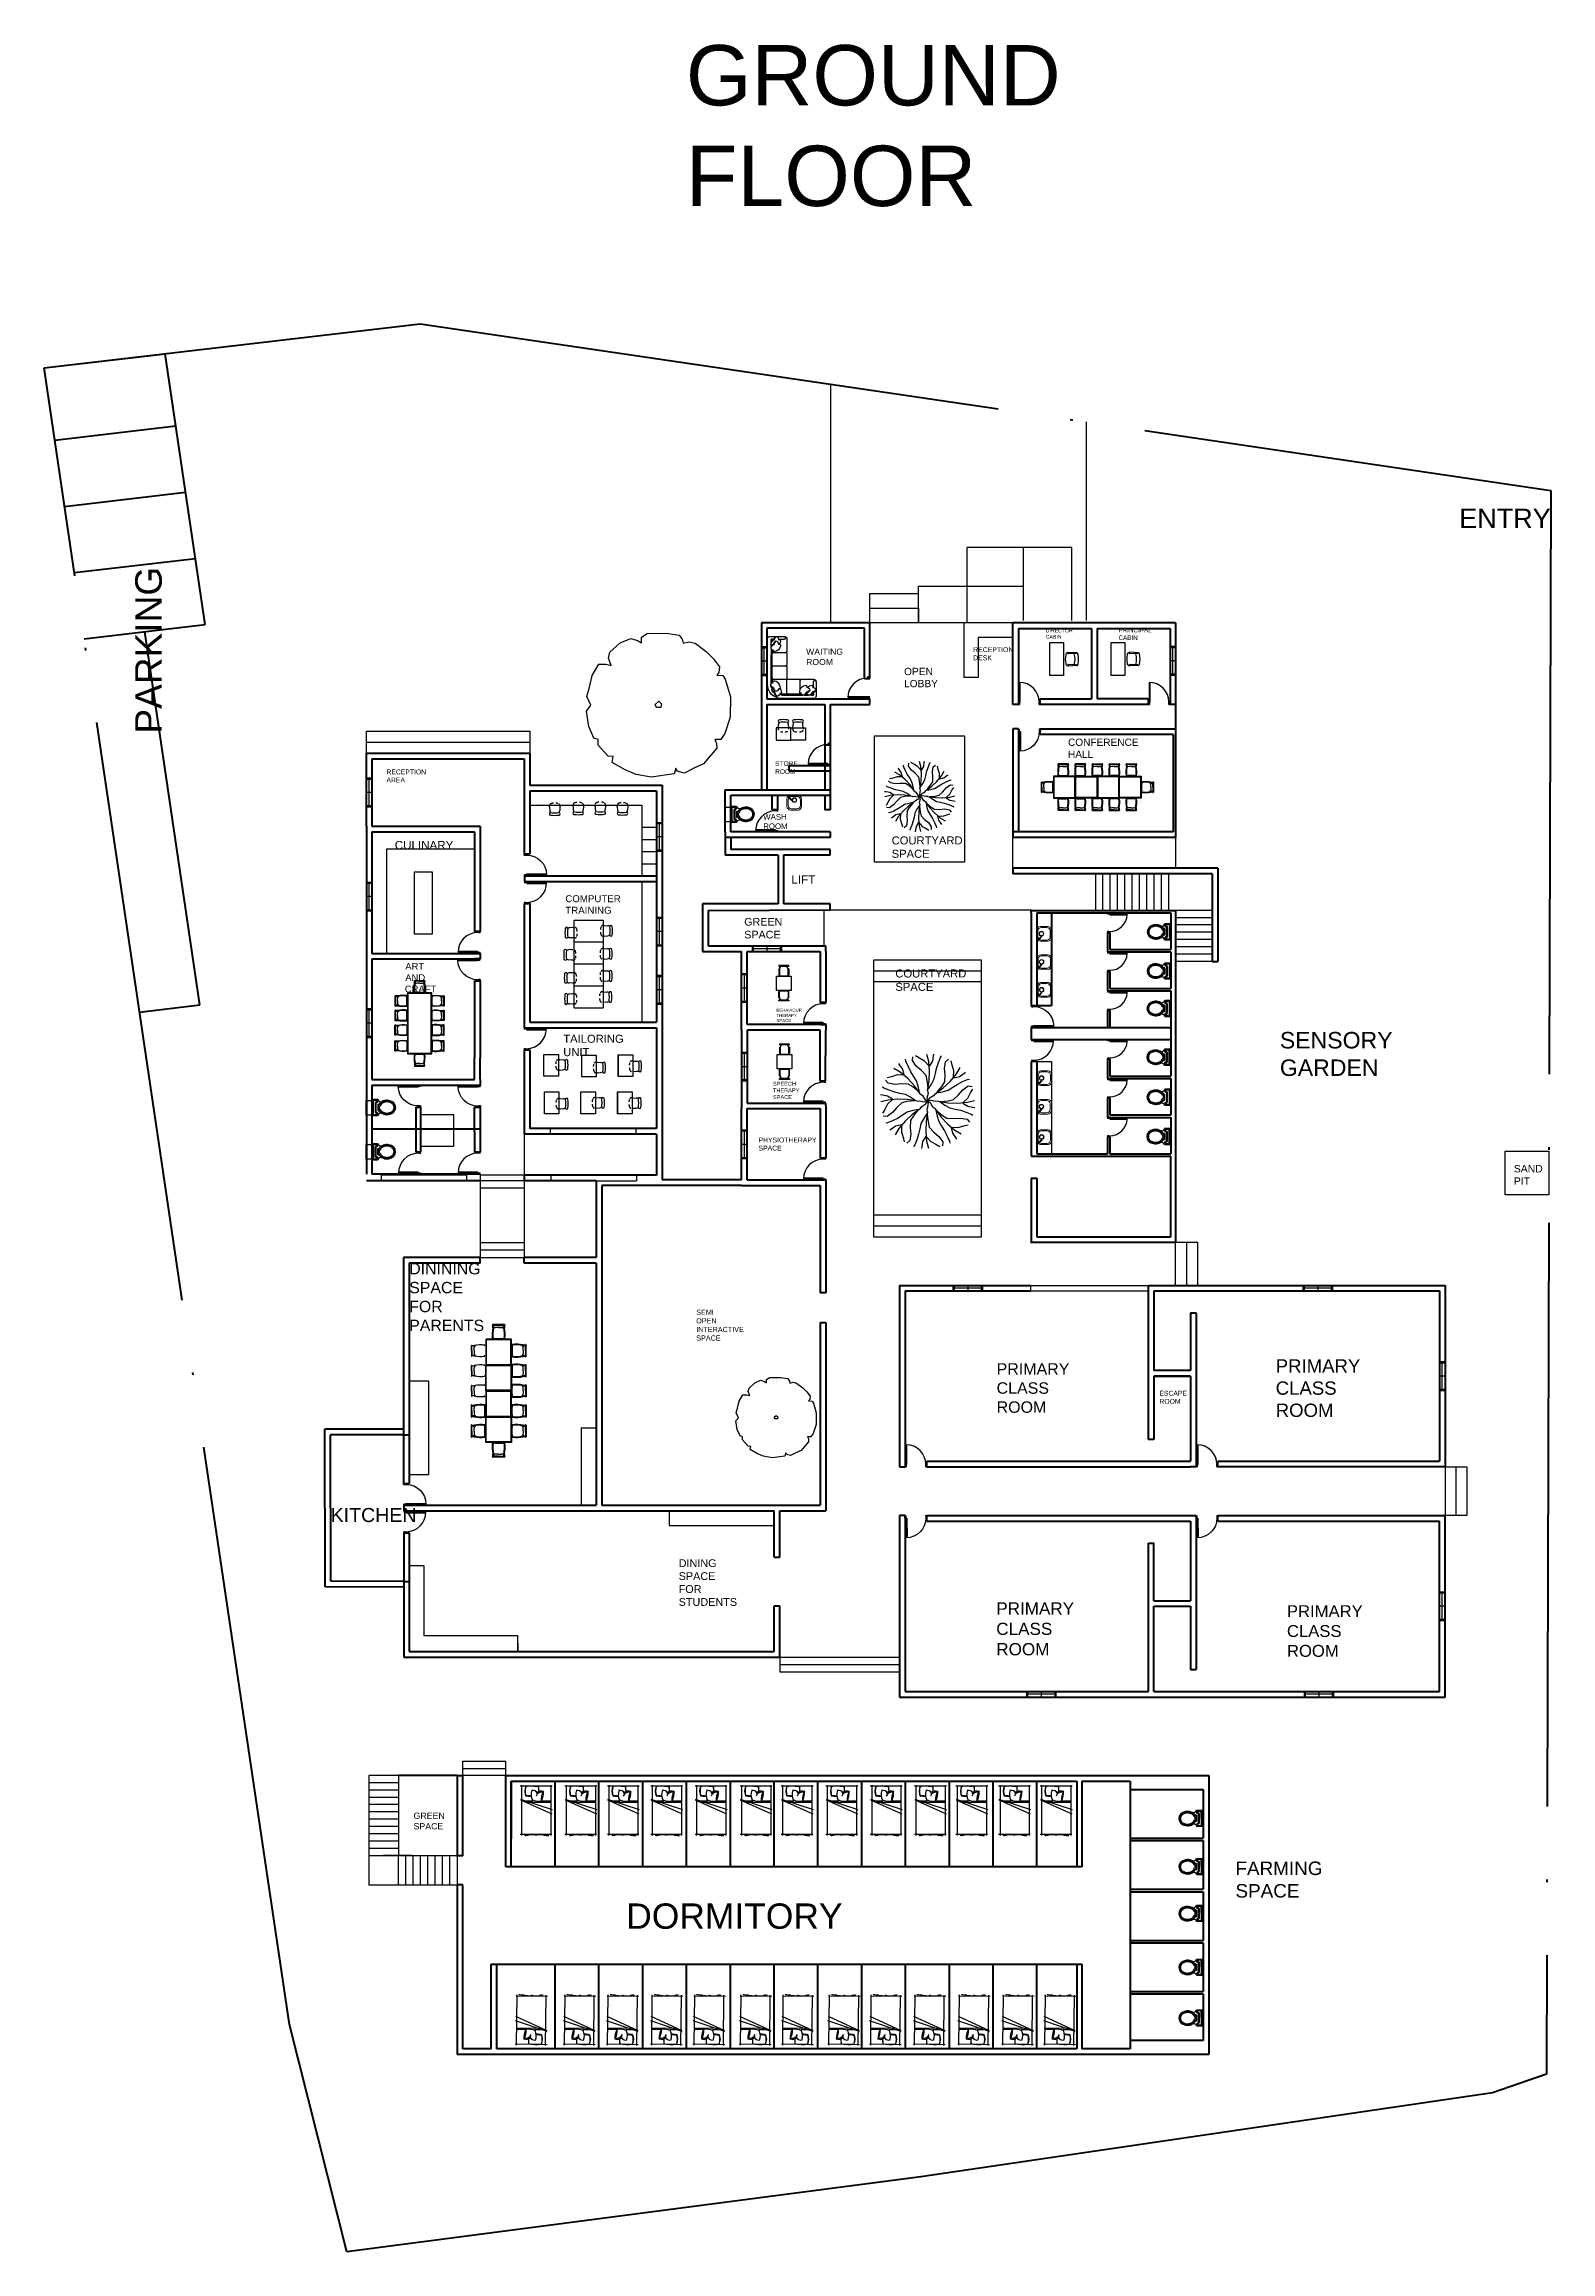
# Model space of a CAD drawing. Header units: inches. Extents: x 24 to 210, y -18 to 73.
# Drawn here: x 23.8 to 85.7, y -18.1 to 72.6 of the extents above; entities that cross this region are included whole.
import ezdxf

# ---------------------------------------------------------------- set-up
doc = ezdxf.new("R2010")
doc.units = ezdxf.units.IN
doc.header["$MEASUREMENT"] = 0
doc.linetypes.add('ACAD_ISO04W100', pattern=[30, 24, -3, 0, -3])
doc.linetypes.add('HIDDEN2', pattern=[0.1875, 0.125, -0.0625])
for name, color, linetype in [('ARCH', 7, 'Continuous'), ('door space', 1, 'Continuous'), ('ELEVATION', 4, 'Continuous'), ('FURNITURE', 130, 'Continuous'), ('ID-LOOSE', 31, 'Continuous'), ('INBUILD', 81, 'Continuous'), ('STAIR', 231, 'Continuous'), ('TEXT', 141, 'Continuous'), ('WINDOW', 10, 'Continuous')]:
    doc.layers.add(name, color=color, linetype=linetype)
for name, color, linetype, lineweight in [('PARKING', 92, 'Continuous', 40), ('SITE BOUNDARY', 6, 'ACAD_ISO04W100', 60), ('WALL', 2, 'Continuous', 40)]:
    doc.layers.add(name, color=color, linetype=linetype, lineweight=lineweight)
doc.styles.get("Standard").update_dxf_attribs({"font": 'arial.ttf'})

msp = doc.modelspace()

# ---------------------------------------------------------------- texts
at = {"layer": 'TEXT'}
for s, height, p in [('CULINARY', 0.3409, (38.229, 39.552)), ('ART', 0.2779, (38.66, 34.599)), ('CRAFT', 0.2779, (38.641, 33.668)), ('AND', 0.2779, (38.66, 34.136))]:
    msp.add_text(s, height=height, dxfattribs=at).set_placement(p)
at = {"layer": 'TEXT', "attachment_point": 1}
for s, width, gutter_width, heights, insert, char_height in [('GROUND FLOOR', 22.89451, 12.404, [22.021], (50.192, 72.606), 2.48082), ('ENTRY', 0.11373, 3.972, [0], (81.971, 53.55), 0.7944), ('DIRECTOR CABIN', 0.13027, 0.764, [0], (64.977, 48.618), 0.15278), ('PRINCIPAL CABIN', 0.23737, 0.92, [0], (67.972, 48.648), 0.18405), ('WAITING ROOM', 0.08607, 1.269, [0], (55.134, 47.799), 0.25382), ('RECEPTION DESK ', 0.05156, 1.015, [0], (61.996, 47.858), 0.20292), ('OPEN LOBBY', 0.06937, 1.494, [0], (59.158, 47.009), 0.2988), ('CONFERENCE HALL', 0.15505, 1.483, [0], (65.894, 44.098), 0.29665), ('RECEPTION AREA', 1.5258, 1, [0], (37.888, 42.83), 0.2), ('STORE ROOM', 0.16116, 0.976, [0], (53.856, 43.17), 0.1951), ('WASH ROOM', 0.06616, 1.151, [0], (53.37, 40.997), 0.2302), ('COURTYARD SPACE', 0.23761, 1.648, [0], (58.647, 40.08), 0.3296), ('LIFT', 0.16466, 1.706, [0], (54.529, 38.479), 0.3412), ('COMPUTER TRAINING', 0.21635, 1.425, [0], (45.237, 37.662), 0.28504), ('GREEN SPACE', 0.07523, 1.577, [0], (52.589, 36.727), 0.31544), ('COURTYARD SPACE', 0.23761, 1.648, [0], (58.8, 34.611), 0.3296), ('BEHAVIOUR THERAPY SPACE', 0.06498, 0.636, [0], (53.914, 32.998), 0.12722), ('TAILORING UNIT', 0.0263, 1.649, [0], (45.153, 31.928), 0.32976), ('SENSORY GARDEN', 0.46978, 3.391, [0], (74.6, 32.043), 0.67822), ('SPEECH THERAPY SPACE', 0.27426, 0.822, [0], (53.772, 29.994), 0.16431), ('PHYSIOTHERAPY SPACE', 0.06005, 1.002, [0], (53.177, 27.702), 0.20049), ('SAND PIT', 0.03746, 1.531, [0], (84.215, 26.576), 0.3062), ('DININING SPACE FOR PARENTS', 0.46628, 2.331, [0], (38.824, 22.546), 0.46628), ('SEMI OPEN INTERACTIVE SPACE', 0.07419, 1.059, [0], (50.616, 20.628), 0.21185), ('PRIMARY CLASS ROOM', 0.01677, 2.35, [0], (62.961, 18.426), 0.47002), ('PRIMARY CLASS ROOM', 0.0195, 2.733, [0], (74.429, 18.589), 0.54657), ('ESCAPE ROOM', 0.21531, 1, [0], (69.65, 17.293), 0.2), ('KITCHEN', 0.38753, 2.88, [0], (35.593, 12.476), 0.5759), ('DINING SPACE FOR STUDENTS', 0.18266, 1.594, [0], (49.895, 10.368), 0.31887), ('PRIMARY CLASS ROOM', 0.01793, 2.512, [0], (62.947, 8.598), 0.50248), ('PRIMARY CLASS ROOM', 0.01747, 2.448, [0], (74.891, 8.481), 0.4896), ('GREEN SPACE', 0.38616, 1.29, [0], (39, -0.045), 0.25804), ('FARMING SPACE', 0.0644, 2.777, [0], (72.776, -2.054), 0.55538), ('DORMITORY', 0.50613, 5.207, [0], (47.741, -3.777), 1.0413)]:
    msp.add_mtext_dynamic_manual_height_columns(s, width=width, gutter_width=gutter_width, heights=heights, dxfattribs=dict(at, insert=insert, char_height=char_height))
at = {"layer": 'TEXT', "insert": (27.564, 44.304), "char_height": 1.0905, "attachment_point": 1, "rotation": 90}
msp.add_mtext_dynamic_manual_height_columns('PARKING', width=0.50668, gutter_width=5.453, heights=[0], dxfattribs=at)

# ---------------------------------------------------------------- blocks, each defined once
blk = doc.blocks.new('BRANCHZ', base_point=(0.5, 0.5))
for p, q in [((0.533, 0.508), (0.5, 0.5)), ((0.584, 0.496), (0.533, 0.508)), ((0.613, 0.5), (0.584, 0.496)), ((0.613, 0.5), (0.717, 0.483)), ((0.629, 0.496), (0.684, 0.458)), ((0.642, 0.496), (0.721, 0.504)), ((0.717, 0.483), (0.821, 0.479)), ((0.721, 0.504), (0.776, 0.517)), ((0.776, 0.517), (0.83, 0.567)), ((0.821, 0.479), (0.926, 0.488)), ((0.83, 0.567), (0.876, 0.621)), ((0.876, 0.621), (0.934, 0.663)), ((0.876, 0.483), (0.93, 0.533)), ((0.876, 0.479), (0.93, 0.446)), ((0.926, 0.488), (1.001, 0.508)), ((0.93, 0.533), (0.959, 0.588)), ((0.934, 0.663), (0.976, 0.659)), ((0.959, 0.588), (0.984, 0.629)), ((0.684, 0.458), (0.738, 0.429)), ((0.738, 0.429), (0.796, 0.416)), ((0.796, 0.416), (0.851, 0.404)), ((0.851, 0.404), (0.913, 0.383)), ((0.913, 0.383), (0.967, 0.362)), ((0.93, 0.446), (0.984, 0.437)), ((0.967, 0.362), (0.984, 0.35)), ((0.984, 0.437), (1.005, 0.433))]:
    blk.add_line(p, q)
blk = doc.blocks.new('TREE-16')
at = {"xscale": 120, "yscale": 120, "zscale": 120}
for rotation in [90, 134.9999999999999, 44.99999999999985, 180, 224.9999999999999, 270, 314.9999999999998]:
    blk.add_blockref('BRANCHZ', (0, 0), dxfattribs=dict(at, rotation=rotation))
blk.add_blockref('BRANCHZ', (0, 0), dxfattribs=at)
blk = doc.blocks.new('Simple tree 13_cad-block.com')
at = {"color": 0}
for points in [[(-1468, -1499), (-1766, -1175), (-1766, -1008), (-1883, -968), (-2037, -632), (-2103, -179), (-1973, -11), (-2089, 248), (-2025, 481), (-1935, 856), (-1740, 1192), (-1534, 1192), (-1378, 1153), (-1456, 1360), (-1416, 1541), (-1119, 1813), (-809, 1943), (-615, 1878), (-498, 1813), (-498, 1981), (-330, 2085), (227, 2098), (602, 2033), (692, 1917), (718, 1800), (886, 1839), (1068, 1800), (1391, 1555), (1611, 1348), (1779, 1115), (1766, 946), (1701, 868), (1883, 856), (1948, 752), (2102, 235), (2090, -361), (1934, -839), (1818, -1008), (1649, -1008), (1689, -1124), (1701, -1266), (1313, -1719), (1028, -1848), (757, -1991), (550, -1939), (511, -1848), (459, -2017), (-214, -2107), (-653, -2029), (-977, -1900), (-1352, -1681), (-1326, -1512)], [(-58, -76), (-97, 15), (6, 105), (84, 28), (71, -76)]]:
    blk.add_lwpolyline(points, close=True, dxfattribs=at)
blk = doc.blocks.new('A$C50846A53')
at = {"linetype": 'Continuous'}
for p, q in [((0, 0.74), (0, 0.56)), ((0.5, 0.74), (0, 0.74)), ((0.47, 0.71), (0.03, 0.71)), ((0.03, 0.71), (0.03, 0.59)), ((0.47, 0.59), (0.47, 0.71)), ((0.5, 0.56), (0.5, 0.74)), ((0, 0.56), (0.08, 0.56)), ((0.03, 0.59), (0.063, 0.59)), ((0.093, 0.64), (0.063, 0.59)), ((0.11, 0.61), (0.08, 0.56)), ((0.093, 0.64), (0.407, 0.64)), ((0.11, 0.61), (0.39, 0.61)), ((0.15, 0.557), (0.15, 0.52)), ((0.15, 0.557), (0.351, 0.557)), ((0.17, 0.537), (0.332, 0.537)), ((0.2, 0.507), (0.2, 0.488)), ((0.2, 0.507), (0.301, 0.507)), ((0.301, 0.507), (0.301, 0.488)), ((0.351, 0.557), (0.351, 0.52)), ((0.42, 0.56), (0.39, 0.61)), ((0.437, 0.59), (0.407, 0.64)), ((0.42, 0.56), (0.5, 0.56)), ((0.437, 0.59), (0.47, 0.59))]:
    blk.add_line(p, q, dxfattribs=at)
for centre, radius, start, end in [((-0.039, 0.461), 0.106, 344.64203, 68.73386), ((0.11, 0.542), 0.06, 306.00324, 355.47984), ((0.391, 0.542), 0.06, 184.52019, 233.99594), ((0.539, 0.461), 0.106, 111.26614, 195.35797)]:
    blk.add_arc(centre, radius, start, end, dxfattribs=at)
blk.add_ellipse((0.251, 0.274), major_axis=(0, 0.274), ratio=0.828948, start_param=0.459479, end_param=5.823706, dxfattribs=at)
for points, knots in [([(0.145, 0.493), (0.144, 0.492), (0.143, 0.491), (0.132, 0.483), (0.123, 0.475), (0.106, 0.457), (0.098, 0.447), (0.084, 0.426), (0.077, 0.415), (0.066, 0.391), (0.061, 0.378), (0.053, 0.352), (0.05, 0.339), (0.045, 0.311), (0.044, 0.298), (0.043, 0.27), (0.043, 0.256), (0.046, 0.228), (0.049, 0.215), (0.055, 0.188), (0.059, 0.175), (0.069, 0.15), (0.075, 0.138), (0.088, 0.116), (0.095, 0.105), (0.111, 0.085), (0.12, 0.077), (0.138, 0.06), (0.147, 0.053), (0.167, 0.041), (0.178, 0.036), (0.199, 0.028), (0.209, 0.025), (0.231, 0.021), (0.242, 0.02), (0.264, 0.02), (0.275, 0.021), (0.297, 0.026), (0.307, 0.029), (0.328, 0.038), (0.338, 0.044), (0.358, 0.057), (0.367, 0.064), (0.385, 0.081), (0.394, 0.09), (0.409, 0.11), (0.416, 0.121), (0.429, 0.144), (0.434, 0.156), (0.444, 0.181), (0.448, 0.194), (0.454, 0.221), (0.456, 0.235), (0.458, 0.262), (0.458, 0.276), (0.457, 0.304), (0.455, 0.318), (0.45, 0.345), (0.447, 0.358), (0.438, 0.384), (0.433, 0.396), (0.421, 0.42), (0.414, 0.431), (0.399, 0.452), (0.391, 0.461), (0.374, 0.479), (0.365, 0.486), (0.356, 0.493)], [0.542145, 0.542145, 0.542145, 0.542145, 0.562703, 0.562703, 0.724661, 0.724661, 0.886619, 0.886619, 1.048577, 1.048577, 1.210535, 1.210535, 1.372493, 1.372493, 1.534451, 1.534451, 1.696409, 1.696409, 1.858367, 1.858367, 2.020325, 2.020325, 2.182283, 2.182283, 2.344241, 2.344241, 2.506199, 2.506199, 2.668157, 2.668157, 2.830115, 2.830115, 2.992073, 2.992073, 3.154031, 3.154031, 3.315989, 3.315989, 3.477947, 3.477947, 3.639905, 3.639905, 3.801863, 3.801863, 3.963821, 3.963821, 4.125779, 4.125779, 4.287737, 4.287737, 4.449695, 4.449695, 4.611653, 4.611653, 4.773611, 4.773611, 4.935569, 4.935569, 5.097526, 5.097526, 5.259484, 5.259484, 5.421442, 5.421442, 5.5834, 5.5834, 5.741045, 5.741045, 5.741045, 5.741045]), ([(0.2, 0.488), (0.17, 0.474), (0.164, 0.47), (0.151, 0.46), (0.144, 0.454), (0.13, 0.439), (0.123, 0.431), (0.111, 0.413), (0.106, 0.404), (0.096, 0.384), (0.091, 0.373), (0.084, 0.352), (0.081, 0.34), (0.076, 0.317), (0.075, 0.305), (0.073, 0.282), (0.073, 0.27), (0.074, 0.246), (0.076, 0.234), (0.08, 0.211), (0.083, 0.2), (0.09, 0.178), (0.095, 0.167), (0.104, 0.147), (0.11, 0.138), (0.122, 0.12), (0.128, 0.112), (0.142, 0.097), (0.149, 0.09), (0.165, 0.078), (0.173, 0.073), (0.189, 0.064), (0.197, 0.06), (0.214, 0.055), (0.222, 0.053), (0.239, 0.05), (0.248, 0.05), (0.266, 0.051), (0.276, 0.052), (0.296, 0.057), (0.306, 0.061), (0.325, 0.071), (0.335, 0.077), (0.353, 0.091), (0.361, 0.099), (0.377, 0.117), (0.384, 0.127), (0.398, 0.149), (0.404, 0.161), (0.414, 0.185), (0.418, 0.198), (0.424, 0.225), (0.426, 0.239), (0.428, 0.267), (0.428, 0.281), (0.426, 0.309), (0.424, 0.323), (0.418, 0.349), (0.414, 0.363), (0.404, 0.387), (0.398, 0.399), (0.385, 0.421), (0.378, 0.431), (0.362, 0.449), (0.353, 0.458), (0.338, 0.469), (0.332, 0.474), (0.301, 0.488)], [0.459479, 0.459479, 0.459479, 0.459479, 0.567422, 0.567422, 0.720865, 0.720865, 0.874307, 0.874307, 1.02775, 1.02775, 1.181192, 1.181192, 1.334635, 1.334635, 1.488077, 1.488077, 1.64152, 1.64152, 1.794963, 1.794963, 1.948405, 1.948405, 2.101848, 2.101848, 2.25529, 2.25529, 2.408733, 2.408733, 2.562175, 2.562175, 2.715618, 2.715618, 2.86906, 2.86906, 3.022503, 3.022503, 3.175946, 3.175946, 3.356457, 3.356457, 3.536968, 3.536968, 3.717479, 3.717479, 3.89799, 3.89799, 4.078501, 4.078501, 4.259012, 4.259012, 4.439523, 4.439523, 4.620035, 4.620035, 4.800546, 4.800546, 4.981057, 4.981057, 5.161568, 5.161568, 5.342079, 5.342079, 5.52259, 5.52259, 5.703101, 5.703101, 5.823706, 5.823706, 5.823706, 5.823706])]:
    blk.add_open_spline(points, degree=3, knots=knots, dxfattribs=at)
blk = doc.blocks.new('A$C47EF7D3D')
for p, q in [((0, 675), (40, 675)), ((0, 125), (0, 675)), ((40, 125), (0, 125)), ((40, 125), (40, 675)), ((103, 607), (40, 607)), ((103, 193), (40, 193)), ((181, 675), (525, 675)), ((181, 675), (181, 635)), ((181, 125), (181, 165)), ((181, 125), (525, 125)), ((190, 635), (550, 635)), ((550, 165), (190, 165)), ((525, 675), (525, 635)), ((525, 125), (525, 165)), ((550, 635), (550, 165)), ((568, 800), (1368, 800)), ((568, 0), (568, 800)), ((1368, 0), (568, 0)), ((1368, 800), (1368, 0)), ((1746, 635), (1386, 635)), ((1386, 635), (1386, 165)), ((1386, 165), (1746, 165)), ((1755, 675), (1411, 675)), ((1411, 675), (1411, 635)), ((1411, 125), (1411, 165)), ((1755, 125), (1411, 125)), ((1755, 675), (1755, 635)), ((1755, 125), (1755, 165)), ((1834, 607), (1896, 607)), ((1834, 193), (1896, 193)), ((1936, 675), (1896, 675)), ((1896, 125), (1896, 675)), ((1896, 125), (1936, 125)), ((1936, 125), (1936, 675))]:
    blk.add_line(p, q)
for centre, start, end in [((190, 485), 90, 180), ((190, 315), 180, 270), ((1746, 485), 0, 90), ((1746, 315), 270, 0)]:
    blk.add_arc(centre, 150, start, end)
blk = doc.blocks.new('A$C027E3DAA')
at = {"lineweight": 5}
for p, q in [((0, 100), (0, 320)), ((31, 132), (31, 288)), ((48, 356), (128, 276)), ((142, 290), (63, 369)), ((320, 420), (100, 420)), ((128, 276), (142, 290)), ((291, 388), (131, 388)), ((291, 32), (131, 32)), ((391, 132), (391, 288)), ((420, 100), (420, 320)), ((320, 0), (100, 0))]:
    blk.add_line(p, q, dxfattribs=at)
for centre, radius in [((47, 373), 16.5), ((47, 373), 8.24), ((214, 287), 68.5), ((214, 287), 54.8)]:
    blk.add_circle(centre, radius, dxfattribs=at)
for centre, start, end in [((100, 320), 90, 180), ((100, 100), 180, 270), ((131, 288), 90, 180), ((131, 132), 180, 270), ((291, 288), 0, 90), ((291, 132), 270, 0), ((320, 320), 0, 90), ((320, 100), 270, 0)]:
    blk.add_arc(centre, 100, start, end, dxfattribs=at)

# ---------------------------------------------------------------- linework, layer by layer
for p, q in [((55.708, 43), (55.708, 42.999)), ((70.318, 37.04), (67.018, 37.04)), ((55.708, 32.35), (52.708, 32.35)), ((37.291, 26.204), (37.289, 26.204)), ((55.708, 25.959), (55.708, 25.959)), ((55.938, 21.315), (55.938, 25.729)), ((55.708, 20.097), (55.708, 20.097)), ((55.708, 20.097), (55.708, 20.097)), ((59.198, 11.937), (59.198, 11.937)), ((71.158, 12.166), (71.158, 8.667)), ((38.824, 11.457), (38.824, 8.774)), ((38.824, 8.774), (38.826, 8.774)), ((59.198, 4.707), (63.198, 4.707))]:
    msp.add_line(p, q)
at = {"layer": 'ARCH', "color": 32}
for p, q in [((67.617, 36.932), (67.517, 36.932)), ((67.517, 36.932), (67.517, 36.882)), ((67.577, 36.882), (67.517, 36.882)), ((67.617, 36.887), (67.577, 36.887)), ((67.577, 36.882), (67.577, 36.887)), ((67.617, 36.887), (67.617, 36.932)), ((67.517, 36.182), (67.577, 36.182)), ((67.517, 36.182), (67.517, 36.132)), ((67.517, 36.132), (67.617, 36.132)), ((67.577, 36.177), (67.577, 36.182)), ((67.577, 36.177), (67.617, 36.177)), ((67.617, 36.132), (67.617, 36.177)), ((67.617, 35.332), (67.517, 35.332)), ((67.517, 35.332), (67.517, 35.282)), ((67.577, 35.282), (67.517, 35.282)), ((67.517, 34.582), (67.577, 34.582)), ((67.517, 34.582), (67.517, 34.532)), ((67.517, 34.532), (67.617, 34.532)), ((67.617, 35.287), (67.577, 35.287)), ((67.577, 35.282), (67.577, 35.287)), ((67.577, 34.577), (67.577, 34.582)), ((67.577, 34.577), (67.617, 34.577)), ((67.617, 35.287), (67.617, 35.332)), ((67.617, 34.532), (67.617, 34.577)), ((67.617, 33.73), (67.517, 33.73)), ((67.517, 33.73), (67.517, 33.68)), ((67.577, 33.68), (67.517, 33.68)), ((67.617, 33.685), (67.577, 33.685)), ((67.577, 33.68), (67.577, 33.685)), ((67.617, 33.685), (67.617, 33.73)), ((67.517, 32.98), (67.577, 32.98)), ((67.517, 32.98), (67.517, 32.93)), ((67.517, 32.93), (67.617, 32.93)), ((67.577, 32.975), (67.577, 32.98)), ((67.577, 32.975), (67.617, 32.975)), ((67.617, 32.93), (67.617, 32.975)), ((67.617, 31.732), (67.517, 31.732)), ((67.517, 31.732), (67.517, 31.682)), ((67.577, 31.682), (67.517, 31.682)), ((67.517, 30.982), (67.577, 30.982)), ((67.517, 30.982), (67.517, 30.932)), ((67.517, 30.932), (67.617, 30.932)), ((67.617, 31.687), (67.577, 31.687)), ((67.577, 31.682), (67.577, 31.687)), ((67.577, 30.977), (67.577, 30.982)), ((67.577, 30.977), (67.617, 30.977)), ((67.617, 31.687), (67.617, 31.732)), ((67.617, 30.932), (67.617, 30.977)), ((67.617, 30.131), (67.517, 30.131)), ((67.517, 30.131), (67.517, 30.081)), ((67.577, 30.081), (67.517, 30.081)), ((67.617, 30.086), (67.577, 30.086)), ((67.577, 30.081), (67.577, 30.086)), ((67.617, 30.086), (67.617, 30.131)), ((67.517, 29.381), (67.577, 29.381)), ((67.517, 29.381), (67.517, 29.331)), ((67.517, 29.331), (67.617, 29.331)), ((67.577, 29.376), (67.577, 29.381)), ((67.577, 29.376), (67.617, 29.376)), ((67.617, 29.331), (67.617, 29.376)), ((67.617, 28.532), (67.517, 28.532)), ((67.517, 28.532), (67.517, 28.482)), ((67.577, 28.482), (67.517, 28.482)), ((67.617, 28.487), (67.577, 28.487)), ((67.577, 28.482), (67.577, 28.487)), ((67.617, 28.487), (67.617, 28.532)), ((67.517, 27.782), (67.577, 27.782)), ((67.517, 27.782), (67.517, 27.732)), ((67.517, 27.732), (67.617, 27.732)), ((67.577, 27.777), (67.577, 27.782)), ((67.577, 27.777), (67.617, 27.777)), ((67.617, 27.732), (67.617, 27.777))]:
    msp.add_line(p, q, dxfattribs=at)
for points in [[(68.327, 36.852), (68.327, 36.887), (67.617, 36.887), (67.617, 36.852)], [(68.327, 35.252), (68.327, 35.287), (67.617, 35.287), (67.617, 35.252)], [(68.327, 33.65), (68.327, 33.685), (67.617, 33.685), (67.617, 33.65)], [(68.327, 31.652), (68.327, 31.687), (67.617, 31.687), (67.617, 31.652)], [(68.327, 30.051), (68.327, 30.086), (67.617, 30.086), (67.617, 30.051)], [(68.327, 28.452), (68.327, 28.487), (67.617, 28.487), (67.617, 28.452)]]:
    msp.add_lwpolyline(points, close=True, dxfattribs=at)
at = {"layer": 'ARCH', "color": 40}
for centre in [(67.617, 36.887), (67.617, 35.287), (67.617, 33.685), (67.617, 31.687), (67.617, 30.086), (67.617, 28.487)]:
    msp.add_arc(centre, 0.71, 270, 357.17441, dxfattribs=at)
at = {"layer": 'Defpoints'}
for p, q in [((57.754, 46.582), (57.755, 46.582)), ((63.858, 45.73), (63.858, 45.73)), ((63.858, 45.73), (63.858, 45.73)), ((63.858, 45.73), (63.858, 45.73)), ((67.088, 45.73), (67.087, 45.73)), ((83.855, 27.142), (85.655, 27.142)), ((83.855, 25.342), (83.855, 27.142)), ((85.655, 27.142), (85.655, 25.342)), ((55.937, 25.959), (55.938, 25.729)), ((85.655, 25.342), (83.855, 25.342)), ((71.158, 12.166), (70.928, 12.166))]:
    msp.add_line(p, q, dxfattribs=at)
at = {"layer": 'door space'}
for p, q in [((57.654, 46.632), (57.654, 46.587)), ((57.754, 46.632), (57.654, 46.632)), ((57.694, 46.587), (57.654, 46.587)), ((57.694, 46.587), (57.694, 46.582)), ((57.754, 46.582), (57.694, 46.582)), ((57.754, 46.582), (57.754, 46.632)), ((63.9, 46.409), (63.9, 45.599)), ((63.935, 45.599), (63.935, 46.409)), ((69.233, 46.41), (69.233, 45.6)), ((69.268, 45.6), (69.268, 46.41)), ((57.755, 45.812), (56.844, 45.812)), ((56.844, 45.777), (57.654, 45.777)), ((57.654, 45.777), (57.654, 45.812)), ((57.654, 45.777), (57.654, 45.732)), ((57.654, 45.777), (57.694, 45.777)), ((57.654, 45.732), (57.754, 45.732)), ((57.694, 45.782), (57.694, 45.777)), ((57.694, 45.782), (57.754, 45.782)), ((57.754, 45.732), (57.754, 45.782)), ((63.9, 45.599), (63.855, 45.599)), ((63.855, 45.599), (63.855, 45.499)), ((63.855, 45.499), (63.905, 45.499)), ((63.9, 45.599), (63.935, 45.599)), ((63.9, 45.599), (63.9, 45.559)), ((63.905, 45.559), (63.9, 45.559)), ((63.905, 45.559), (63.905, 45.499)), ((64.71, 45.559), (64.705, 45.559)), ((64.705, 45.499), (64.705, 45.559)), ((64.705, 45.499), (64.755, 45.499)), ((64.755, 45.599), (64.71, 45.599)), ((64.71, 45.559), (64.71, 45.599)), ((64.755, 45.499), (64.755, 45.599)), ((69.233, 45.6), (69.188, 45.6)), ((69.188, 45.6), (69.188, 45.5)), ((69.188, 45.5), (69.238, 45.5)), ((69.233, 45.6), (69.268, 45.6)), ((69.233, 45.6), (69.233, 45.56)), ((69.238, 45.56), (69.233, 45.56)), ((69.238, 45.56), (69.238, 45.5)), ((70.043, 45.56), (70.038, 45.56)), ((70.038, 45.5), (70.038, 45.56)), ((70.038, 45.5), (70.088, 45.5)), ((70.088, 45.6), (70.043, 45.6)), ((70.043, 45.56), (70.043, 45.6)), ((70.088, 45.5), (70.088, 45.6)), ((63.857, 44.489), (63.907, 44.49)), ((63.858, 44.389), (63.857, 44.489)), ((63.907, 44.43), (63.907, 44.49)), ((64.707, 44.498), (64.757, 44.498)), ((64.707, 44.498), (64.707, 44.438)), ((64.757, 44.498), (64.758, 44.398)), ((56.025, 43.901), (56.025, 43.856)), ((56.125, 43.901), (56.025, 43.901)), ((56.065, 43.856), (56.025, 43.856)), ((56.065, 43.856), (56.065, 43.851)), ((56.125, 43.851), (56.065, 43.851)), ((56.125, 43.851), (56.125, 43.901)), ((63.903, 44.39), (63.858, 44.389)), ((63.903, 44.39), (63.902, 44.43)), ((63.907, 44.43), (63.902, 44.43)), ((63.911, 43.58), (63.903, 44.39)), ((63.903, 44.39), (63.938, 44.39)), ((63.938, 44.39), (63.946, 43.58)), ((64.712, 44.438), (64.707, 44.438)), ((64.712, 44.438), (64.713, 44.398)), ((64.758, 44.398), (64.713, 44.398)), ((56.025, 43.081), (55.215, 43.081)), ((55.215, 43.046), (56.025, 43.046)), ((56.025, 43.046), (56.025, 43.081)), ((56.025, 43.046), (56.025, 43.001)), ((56.025, 43.046), (56.065, 43.046)), ((56.025, 43.001), (56.125, 43.001)), ((56.065, 43.051), (56.065, 43.046)), ((56.065, 43.051), (56.125, 43.051)), ((56.125, 43.001), (56.125, 43.051)), ((53.869, 41.173), (53.869, 41.128)), ((53.969, 41.173), (53.869, 41.173)), ((53.909, 41.128), (53.869, 41.128)), ((53.909, 41.128), (53.909, 41.123)), ((53.969, 41.123), (53.909, 41.123)), ((53.969, 41.123), (53.969, 41.173)), ((53.869, 40.353), (53.059, 40.353)), ((53.059, 40.318), (53.869, 40.318)), ((53.869, 40.318), (53.869, 40.353)), ((53.869, 40.318), (53.869, 40.273)), ((53.869, 40.318), (53.909, 40.318)), ((53.869, 40.273), (53.969, 40.273)), ((53.909, 40.323), (53.969, 40.323)), ((53.969, 40.273), (53.969, 40.323)), ((43.547, 39.357), (43.647, 39.358)), ((43.547, 39.307), (43.547, 39.357)), ((43.547, 39.307), (43.607, 39.307)), ((43.607, 39.312), (43.647, 39.313)), ((43.607, 39.312), (43.607, 39.307)), ((43.647, 39.358), (43.647, 39.313)), ((43.615, 38.508), (43.555, 38.507)), ((43.556, 38.457), (43.555, 38.507)), ((43.656, 38.458), (43.556, 38.457)), ((43.559, 38.223), (43.559, 38.173)), ((43.659, 38.223), (43.559, 38.223)), ((43.619, 38.173), (43.559, 38.173)), ((43.615, 38.508), (43.615, 38.503)), ((43.655, 38.503), (43.615, 38.503)), ((43.659, 38.178), (43.619, 38.178)), ((43.619, 38.173), (43.619, 38.178)), ((43.655, 38.538), (44.465, 38.546)), ((43.655, 38.503), (43.655, 38.538)), ((44.465, 38.511), (43.655, 38.503)), ((43.655, 38.503), (43.656, 38.458)), ((43.659, 38.178), (43.659, 38.223)), ((44.469, 38.178), (43.659, 38.178)), ((43.659, 38.178), (43.659, 38.143)), ((43.659, 38.143), (44.469, 38.143)), ((43.559, 37.373), (43.559, 37.323)), ((43.559, 37.373), (43.619, 37.373)), ((43.559, 37.323), (43.659, 37.323)), ((43.619, 37.368), (43.619, 37.373)), ((43.619, 37.368), (43.659, 37.368)), ((43.659, 37.323), (43.659, 37.368)), ((41.639, 36.173), (41.639, 36.128)), ((41.739, 36.173), (41.639, 36.173)), ((41.679, 36.128), (41.639, 36.128)), ((41.679, 36.128), (41.679, 36.123)), ((41.739, 36.123), (41.679, 36.123)), ((41.739, 36.123), (41.739, 36.173)), ((40.821, 34.991), (41.631, 34.999)), ((41.631, 34.964), (40.821, 34.956)), ((41.639, 35.353), (40.829, 35.353)), ((40.829, 35.318), (41.639, 35.318)), ((41.63, 35.044), (41.73, 35.045)), ((41.631, 34.999), (41.63, 35.044)), ((41.631, 34.999), (41.671, 35)), ((41.631, 34.999), (41.631, 34.964)), ((41.639, 35.318), (41.639, 35.353)), ((41.639, 35.318), (41.639, 35.273)), ((41.639, 35.318), (41.679, 35.318)), ((41.639, 35.273), (41.739, 35.273)), ((41.671, 34.995), (41.671, 35)), ((41.671, 34.995), (41.731, 34.995)), ((41.679, 35.323), (41.679, 35.318)), ((41.679, 35.323), (41.739, 35.323)), ((41.73, 35.045), (41.731, 34.995)), ((41.739, 35.273), (41.739, 35.323)), ((41.679, 34.19), (41.639, 34.189)), ((41.639, 34.144), (41.639, 34.189)), ((41.739, 34.145), (41.639, 34.144)), ((41.679, 34.19), (41.679, 34.195)), ((41.739, 34.195), (41.679, 34.195)), ((41.739, 34.195), (41.739, 34.145)), ((55.838, 33.246), (55.838, 33.201)), ((55.938, 33.246), (55.838, 33.246)), ((55.878, 33.201), (55.838, 33.201)), ((55.878, 33.201), (55.878, 33.196)), ((55.938, 33.196), (55.878, 33.196)), ((55.938, 33.196), (55.938, 33.246)), ((64.388, 33.128), (64.488, 33.129)), ((64.388, 33.078), (64.388, 33.128)), ((64.388, 33.078), (64.448, 33.078)), ((64.448, 33.083), (64.488, 33.084)), ((64.488, 33.129), (64.488, 33.084)), ((43.547, 32.21), (43.547, 32.16)), ((43.647, 32.21), (43.547, 32.21)), ((43.607, 32.16), (43.547, 32.16)), ((43.647, 32.165), (43.607, 32.165)), ((43.607, 32.16), (43.607, 32.165)), ((43.647, 32.165), (43.647, 32.21)), ((44.457, 32.165), (43.647, 32.165)), ((43.647, 32.165), (43.647, 32.13)), ((43.647, 32.13), (44.457, 32.13)), ((55.838, 32.426), (55.028, 32.426)), ((55.028, 32.391), (55.838, 32.391)), ((55.838, 32.391), (55.838, 32.426)), ((55.838, 32.391), (55.838, 32.346)), ((55.838, 32.391), (55.878, 32.391)), ((55.838, 32.346), (55.938, 32.346)), ((55.878, 32.396), (55.878, 32.391)), ((55.878, 32.396), (55.938, 32.396)), ((55.938, 32.346), (55.938, 32.396)), ((64.456, 32.279), (64.396, 32.278)), ((64.397, 32.228), (64.396, 32.278)), ((64.497, 32.229), (64.397, 32.228)), ((64.456, 32.279), (64.456, 32.274)), ((64.496, 32.274), (64.456, 32.274)), ((64.496, 32.309), (65.306, 32.317)), ((64.496, 32.274), (64.496, 32.309)), ((65.306, 32.282), (64.496, 32.274)), ((64.496, 32.274), (64.497, 32.229)), ((43.547, 31.36), (43.547, 31.31)), ((43.547, 31.36), (43.607, 31.36)), ((43.547, 31.31), (43.647, 31.31)), ((43.607, 31.355), (43.607, 31.36)), ((43.607, 31.355), (43.647, 31.355)), ((43.647, 31.31), (43.647, 31.355)), ((64.389, 31.734), (64.389, 31.684)), ((64.489, 31.734), (64.389, 31.734)), ((64.449, 31.684), (64.389, 31.684)), ((64.389, 30.884), (64.389, 30.834)), ((64.389, 30.884), (64.449, 30.884)), ((64.489, 31.689), (64.449, 31.689)), ((64.449, 31.684), (64.449, 31.689)), ((64.449, 30.879), (64.449, 30.884)), ((64.449, 30.879), (64.489, 30.879)), ((64.489, 31.689), (64.489, 31.734)), ((65.299, 31.689), (64.489, 31.689)), ((64.489, 31.689), (64.489, 31.654)), ((64.489, 31.654), (65.299, 31.654)), ((64.489, 30.834), (64.489, 30.879)), ((55.833, 30.017), (55.833, 29.972)), ((55.933, 30.017), (55.833, 30.017)), ((55.873, 29.972), (55.833, 29.972)), ((55.873, 29.972), (55.873, 29.967)), ((55.933, 29.967), (55.873, 29.967)), ((55.933, 29.967), (55.933, 30.017)), ((64.389, 30.834), (64.489, 30.834)), ((38.372, 29.803), (39.182, 29.812)), ((39.182, 29.777), (38.372, 29.768)), ((39.182, 29.857), (39.282, 29.858)), ((39.182, 29.812), (39.182, 29.857)), ((39.182, 29.812), (39.182, 29.777)), ((39.182, 29.812), (39.222, 29.812)), ((39.222, 29.807), (39.222, 29.812)), ((39.222, 29.807), (39.282, 29.808)), ((39.282, 29.858), (39.282, 29.808)), ((40.831, 29.797), (41.641, 29.805)), ((41.642, 29.77), (40.832, 29.762)), ((41.641, 29.85), (41.741, 29.851)), ((41.641, 29.805), (41.641, 29.85)), ((41.641, 29.805), (41.681, 29.806)), ((41.641, 29.805), (41.642, 29.77)), ((41.681, 29.801), (41.681, 29.806)), ((41.681, 29.801), (41.741, 29.801)), ((41.741, 29.851), (41.741, 29.801)), ((55.833, 29.197), (55.023, 29.197)), ((55.023, 29.162), (55.833, 29.162)), ((55.833, 29.162), (55.833, 29.197)), ((55.833, 29.162), (55.833, 29.117)), ((55.833, 29.162), (55.873, 29.162)), ((55.833, 29.117), (55.933, 29.117)), ((55.873, 29.167), (55.873, 29.162)), ((55.873, 29.167), (55.933, 29.167)), ((55.933, 29.117), (55.933, 29.167)), ((39.191, 28.957), (39.19, 29.002)), ((39.23, 29.002), (39.19, 29.002)), ((39.291, 28.958), (39.191, 28.957)), ((39.29, 29.008), (39.23, 29.007)), ((39.23, 29.002), (39.23, 29.007)), ((39.29, 29.008), (39.291, 28.958)), ((41.65, 28.951), (41.649, 28.996)), ((41.689, 28.996), (41.649, 28.996)), ((41.75, 28.952), (41.65, 28.951)), ((41.749, 29.002), (41.689, 29.001)), ((41.689, 28.996), (41.689, 29.001)), ((41.749, 29.002), (41.75, 28.952)), ((39.191, 27.1), (39.191, 27.055)), ((39.291, 27.1), (39.191, 27.1)), ((39.231, 27.055), (39.191, 27.055)), ((39.231, 27.055), (39.231, 27.05)), ((39.291, 27.05), (39.231, 27.05)), ((39.291, 27.05), (39.291, 27.1)), ((41.64, 27.104), (41.64, 27.059)), ((41.74, 27.104), (41.64, 27.104)), ((41.68, 27.059), (41.64, 27.059)), ((41.68, 27.059), (41.68, 27.054)), ((41.74, 27.054), (41.68, 27.054)), ((41.74, 27.054), (41.74, 27.104)), ((55.837, 26.859), (55.837, 26.814)), ((55.937, 26.859), (55.837, 26.859)), ((55.877, 26.814), (55.837, 26.814)), ((55.877, 26.814), (55.877, 26.809)), ((55.937, 26.809), (55.877, 26.809)), ((55.937, 26.809), (55.937, 26.859)), ((39.191, 26.28), (38.381, 26.28)), ((38.381, 26.245), (39.191, 26.245)), ((39.191, 26.245), (39.191, 26.28)), ((39.191, 26.245), (39.191, 26.2)), ((39.191, 26.245), (39.231, 26.245)), ((39.191, 26.2), (39.291, 26.2)), ((39.231, 26.25), (39.231, 26.245)), ((39.231, 26.25), (39.291, 26.25)), ((39.291, 26.2), (39.291, 26.25)), ((41.64, 26.284), (40.83, 26.284)), ((40.83, 26.249), (41.64, 26.249)), ((41.64, 26.249), (41.64, 26.284)), ((41.64, 26.249), (41.64, 26.204)), ((41.64, 26.249), (41.68, 26.249)), ((41.64, 26.204), (41.74, 26.204)), ((41.68, 26.254), (41.68, 26.249)), ((41.68, 26.254), (41.74, 26.254)), ((41.74, 26.204), (41.74, 26.254)), ((55.837, 26.039), (55.027, 26.039)), ((55.027, 26.004), (55.837, 26.004)), ((55.837, 26.004), (55.837, 26.039)), ((55.837, 26.004), (55.837, 25.959)), ((55.837, 26.004), (55.877, 26.004)), ((55.837, 25.959), (55.937, 25.959)), ((55.877, 26.009), (55.877, 26.004)), ((55.877, 26.009), (55.937, 26.009)), ((55.937, 25.959), (55.937, 26.009)), ((59.242, 15.078), (59.242, 14.268)), ((59.277, 14.268), (59.277, 15.078)), ((71.203, 15.077), (71.203, 14.267)), ((71.238, 14.267), (71.238, 15.077)), ((59.242, 14.268), (59.197, 14.268)), ((59.197, 14.268), (59.197, 14.168)), ((59.197, 14.168), (59.247, 14.168)), ((59.242, 14.268), (59.277, 14.268)), ((59.242, 14.268), (59.242, 14.228)), ((59.247, 14.228), (59.242, 14.228)), ((59.247, 14.228), (59.247, 14.168)), ((60.052, 14.228), (60.047, 14.228)), ((60.047, 14.168), (60.047, 14.228)), ((60.047, 14.168), (60.097, 14.168)), ((60.097, 14.268), (60.052, 14.268)), ((60.052, 14.228), (60.052, 14.268)), ((60.097, 14.168), (60.097, 14.268)), ((71.203, 14.267), (71.158, 14.267)), ((71.158, 14.267), (71.158, 14.167)), ((71.158, 14.167), (71.208, 14.167)), ((71.203, 14.267), (71.238, 14.267)), ((71.203, 14.267), (71.203, 14.227)), ((71.208, 14.227), (71.203, 14.227)), ((71.208, 14.227), (71.208, 14.167)), ((72.013, 14.227), (72.008, 14.227)), ((72.008, 14.167), (72.008, 14.227)), ((72.008, 14.167), (72.058, 14.167)), ((72.058, 14.267), (72.013, 14.267)), ((72.013, 14.227), (72.013, 14.267)), ((72.058, 14.167), (72.058, 14.267)), ((38.593, 13.486), (38.693, 13.487)), ((38.593, 13.436), (38.593, 13.486)), ((38.593, 13.436), (38.653, 13.436)), ((38.653, 13.441), (38.693, 13.442)), ((38.653, 13.441), (38.653, 13.436)), ((38.693, 13.487), (38.693, 13.442)), ((38.596, 12.357), (38.596, 12.307)), ((38.696, 12.357), (38.596, 12.357)), ((38.656, 12.307), (38.596, 12.307)), ((38.602, 12.586), (38.602, 12.636)), ((38.662, 12.636), (38.602, 12.636)), ((38.702, 12.587), (38.602, 12.586)), ((38.696, 12.312), (38.656, 12.312)), ((38.656, 12.307), (38.656, 12.312)), ((38.662, 12.636), (38.662, 12.631)), ((38.702, 12.632), (38.662, 12.631)), ((38.696, 12.312), (38.696, 12.357)), ((39.506, 12.312), (38.696, 12.312)), ((38.696, 12.312), (38.696, 12.277)), ((38.696, 12.277), (39.506, 12.277)), ((38.701, 12.667), (39.511, 12.675)), ((38.702, 12.632), (38.701, 12.667)), ((39.512, 12.64), (38.702, 12.632)), ((38.702, 12.632), (38.702, 12.587)), ((59.195, 12.158), (59.245, 12.158)), ((59.196, 12.058), (59.195, 12.158)), ((59.241, 12.058), (59.196, 12.058)), ((59.241, 12.058), (59.241, 12.098)), ((59.246, 12.098), (59.241, 12.098)), ((59.25, 11.248), (59.241, 12.058)), ((59.241, 12.058), (59.276, 12.058)), ((59.246, 12.098), (59.245, 12.158)), ((59.276, 12.058), (59.285, 11.248)), ((60.045, 12.166), (60.095, 12.167)), ((60.045, 12.166), (60.046, 12.106)), ((60.051, 12.106), (60.046, 12.106)), ((60.051, 12.106), (60.051, 12.066)), ((60.096, 12.067), (60.051, 12.066)), ((60.095, 12.167), (60.096, 12.067)), ((71.154, 12.158), (71.204, 12.158)), ((71.155, 12.058), (71.154, 12.158)), ((71.2, 12.058), (71.155, 12.058)), ((71.2, 12.058), (71.199, 12.098)), ((71.204, 12.098), (71.199, 12.098)), ((71.2, 12.058), (71.235, 12.059)), ((71.208, 11.248), (71.2, 12.058)), ((71.204, 12.098), (71.204, 12.158)), ((71.235, 12.059), (71.243, 11.249)), ((72.004, 12.166), (72.054, 12.167)), ((72.004, 12.166), (72.004, 12.106)), ((72.009, 12.106), (72.004, 12.106)), ((72.009, 12.106), (72.01, 12.066)), ((72.055, 12.067), (72.01, 12.066)), ((72.054, 12.167), (72.055, 12.067)), ((38.596, 11.507), (38.596, 11.457)), ((38.596, 11.507), (38.656, 11.507)), ((38.596, 11.457), (38.696, 11.457)), ((38.656, 11.502), (38.656, 11.507)), ((38.656, 11.502), (38.696, 11.502)), ((38.696, 11.457), (38.696, 11.502))]:
    msp.add_line(p, q, dxfattribs=at)
for centre, major_axis in [((57.654, 45.777), (-0.573, -0.573)), ((63.9, 45.599), (-0.573, 0.573)), ((69.233, 45.6), (-0.573, 0.573)), ((56.025, 43.046), (-0.573, -0.573)), ((53.869, 40.318), (-0.573, -0.573)), ((43.659, 38.178), (0.573, 0.573)), ((41.639, 35.318), (-0.573, -0.573)), ((55.838, 32.391), (-0.573, -0.573)), ((43.647, 32.165), (0.573, 0.573)), ((64.489, 31.689), (0.573, 0.573)), ((55.833, 29.162), (-0.573, -0.573)), ((39.191, 26.245), (-0.573, -0.573)), ((41.64, 26.249), (-0.573, -0.573)), ((55.837, 26.004), (-0.573, -0.573)), ((59.242, 14.268), (-0.573, 0.573)), ((71.203, 14.267), (-0.573, 0.573)), ((38.696, 12.312), (0.573, 0.573))]:
    msp.add_ellipse(centre, major_axis=major_axis, ratio=1, start_param=3.926991, end_param=5.497787, dxfattribs=at)
at = {"layer": 'door space', "extrusion": (0, 0, -1)}
for centre, major_axis in [((63.903, 44.39), (-0.567, -0.578)), ((43.655, 38.503), (0.578, -0.567)), ((41.631, 34.999), (-0.578, 0.567)), ((64.496, 32.274), (0.578, -0.567)), ((39.182, 29.812), (-0.578, 0.567)), ((41.641, 29.805), (-0.578, 0.567)), ((38.702, 12.632), (0.578, -0.567)), ((59.241, 12.058), (-0.567, -0.578)), ((71.2, 12.058), (-0.567, -0.578))]:
    msp.add_ellipse(centre, major_axis=major_axis, ratio=1, start_param=3.926991, end_param=5.497787, dxfattribs=at)
at = {"layer": 'ELEVATION'}
for p, q in [((63.628, 48.86), (57.755, 48.86)), ((57.937, 44.22), (61.637, 44.22)), ((57.937, 39.02), (57.937, 44.22)), ((61.637, 44.22), (61.637, 39.02)), ((63.628, 38.77), (63.628, 40.04)), ((70.318, 40.04), (70.318, 38.77)), ((41.511, 39.557), (37.889, 39.557)), ((37.889, 39.557), (37.889, 35.273)), ((61.637, 39.02), (57.937, 39.02)), ((39.036, 38.62), (39.77, 38.62)), ((39.036, 36.066), (39.036, 38.62)), ((39.77, 38.62), (39.77, 36.066)), ((55.879, 35.58), (55.879, 37.06)), ((56.126, 37.06), (64.387, 37.06)), ((64.387, 37.032), (64.387, 37.06)), ((39.77, 36.066), (39.036, 36.066)), ((57.92, 35.011), (62.32, 35.011)), ((57.92, 23.611), (57.92, 35.011)), ((62.32, 35.011), (62.32, 23.611)), ((39.291, 28.654), (40.654, 28.654)), ((40.654, 28.054), (40.654, 28.654)), ((39.291, 27.354), (40.654, 27.354)), ((40.654, 27.354), (40.654, 28.054)), ((43.547, 27.846), (43.547, 26.158)), ((41.741, 26.204), (41.741, 22.776)), ((43.547, 25.928), (43.547, 22.776)), ((62.32, 23.611), (57.92, 23.611)), ((61.948, 23.611), (61.948, 23.627)), ((38.824, 13.857), (38.821, 13.857)), ((45.734, 12.587), (45.734, 12.586)), ((49.501, 12.36), (49.501, 12.357))]:
    msp.add_line(p, q, dxfattribs=at)
at = {"layer": 'FURNITURE'}
for p, q in [((65.147, 46.691), (65.147, 48.051)), ((65.147, 48.051), (65.707, 48.051)), ((65.707, 48.051), (65.707, 46.691)), ((65.883, 47.621), (65.883, 47.603)), ((66.256, 47.627), (65.901, 47.643)), ((66.241, 47.596), (65.901, 47.581)), ((66.242, 47.598), (66.242, 47.625)), ((66.303, 47.576), (66.298, 47.595)), ((66.858, 47.295), (66.858, 47.295)), ((67.673, 46.695), (67.673, 48.055)), ((67.673, 48.055), (68.233, 48.055)), ((68.233, 48.055), (68.233, 46.695)), ((68.409, 47.626), (68.409, 47.608)), ((68.782, 47.632), (68.426, 47.648)), ((68.767, 47.601), (68.426, 47.586)), ((68.768, 47.602), (68.768, 47.63)), ((68.829, 47.581), (68.824, 47.599)), ((65.707, 46.691), (65.147, 46.691)), ((65.883, 47.106), (65.883, 47.124)), ((66.241, 47.131), (65.901, 47.146)), ((66.256, 47.1), (65.901, 47.084)), ((66.242, 47.13), (66.242, 47.098)), ((66.303, 47.151), (66.298, 47.133)), ((68.233, 46.695), (67.673, 46.695)), ((68.409, 47.111), (68.409, 47.129)), ((68.767, 47.135), (68.426, 47.151)), ((68.782, 47.104), (68.426, 47.089)), ((68.768, 47.134), (68.768, 47.103)), ((68.829, 47.156), (68.824, 47.137)), ((53.988, 44.54), (54, 44.675)), ((54.416, 44.54), (54.406, 44.675)), ((54.587, 44.54), (54.597, 44.675)), ((55.015, 44.54), (55.003, 44.675)), ((65.898, 43.062), (65.496, 43.062)), ((65.696, 43.045), (65.513, 43.045)), ((65.696, 43.037), (65.513, 43.037)), ((65.696, 43.036), (65.513, 43.036)), ((65.696, 42.955), (65.59, 42.955)), ((65.696, 43.045), (65.88, 43.045)), ((65.696, 43.037), (65.88, 43.037)), ((65.696, 43.036), (65.88, 43.036)), ((65.696, 42.955), (65.803, 42.955)), ((66.598, 43.062), (66.196, 43.062)), ((66.396, 43.045), (66.213, 43.045)), ((66.396, 43.037), (66.213, 43.037)), ((66.396, 43.036), (66.213, 43.036)), ((66.396, 42.955), (66.29, 42.955)), ((66.396, 43.045), (66.58, 43.045)), ((66.396, 43.037), (66.58, 43.037)), ((66.396, 43.036), (66.58, 43.036)), ((66.396, 42.955), (66.503, 42.955)), ((66.896, 43.062), (67.298, 43.062)), ((67.097, 43.045), (66.913, 43.045)), ((67.097, 43.037), (66.914, 43.037)), ((67.097, 43.036), (66.914, 43.036)), ((67.097, 42.955), (66.99, 42.955)), ((67.097, 43.045), (67.281, 43.045)), ((67.097, 43.037), (67.281, 43.037)), ((67.097, 43.036), (67.281, 43.036)), ((67.097, 42.955), (67.204, 42.955)), ((67.596, 43.062), (67.998, 43.062)), ((67.797, 43.045), (67.613, 43.045)), ((67.797, 43.037), (67.614, 43.037)), ((67.797, 43.036), (67.614, 43.036)), ((67.797, 42.955), (67.69, 42.955)), ((67.797, 43.045), (67.981, 43.045)), ((67.797, 43.037), (67.981, 43.037)), ((67.797, 43.036), (67.981, 43.036)), ((67.797, 42.955), (67.904, 42.955)), ((68.296, 43.062), (68.698, 43.062)), ((68.497, 43.045), (68.313, 43.045)), ((68.497, 43.037), (68.314, 43.037)), ((68.497, 43.036), (68.314, 43.036)), ((68.497, 42.955), (68.39, 42.955)), ((68.497, 43.045), (68.681, 43.045)), ((68.497, 43.037), (68.681, 43.037)), ((68.497, 43.036), (68.681, 43.036)), ((68.497, 42.955), (68.604, 42.955)), ((64.788, 42.304), (64.788, 41.903)), ((64.805, 42.103), (64.805, 42.287)), ((64.805, 42.103), (64.805, 41.919)), ((64.813, 42.103), (64.813, 42.287)), ((64.813, 42.103), (64.813, 41.92)), ((64.814, 42.103), (64.814, 42.287)), ((64.814, 42.103), (64.814, 41.92)), ((64.895, 42.103), (64.895, 42.21)), ((64.895, 42.103), (64.895, 41.996)), ((65.249, 42.289), (65.249, 42.298)), ((65.249, 42.289), (65.253, 42.298)), ((65.268, 42.287), (65.249, 42.289)), ((65.268, 41.919), (65.249, 41.918)), ((65.249, 41.918), (65.253, 41.908)), ((65.249, 41.918), (65.249, 41.908)), ((65.272, 42.103), (65.272, 42.233)), ((65.272, 41.973), (65.272, 42.103)), ((66.197, 42.553), (65.297, 42.553)), ((65.297, 42.553), (65.297, 41.653)), ((66.177, 42.533), (65.317, 42.533)), ((65.317, 42.533), (65.317, 41.673)), ((65.511, 42.601), (65.501, 42.601)), ((65.511, 42.601), (65.502, 42.597)), ((65.513, 42.582), (65.511, 42.601)), ((65.567, 42.578), (65.697, 42.578)), ((65.697, 42.578), (65.827, 42.578)), ((65.88, 42.582), (65.882, 42.601)), ((65.882, 42.601), (65.892, 42.601)), ((65.882, 42.601), (65.891, 42.597)), ((66.177, 41.673), (66.177, 42.533)), ((66.197, 41.653), (66.197, 42.553)), ((66.197, 42.553), (67.097, 42.553)), ((66.197, 41.653), (66.197, 42.553)), ((66.211, 42.601), (66.201, 42.601)), ((66.211, 42.601), (66.202, 42.597)), ((66.213, 42.582), (66.211, 42.601)), ((66.217, 42.533), (67.077, 42.533)), ((66.217, 41.673), (66.217, 42.533)), ((66.267, 42.578), (66.397, 42.578)), ((66.397, 42.578), (66.527, 42.578)), ((66.58, 42.582), (66.582, 42.601)), ((66.582, 42.601), (66.592, 42.601)), ((66.582, 42.601), (66.591, 42.597)), ((66.911, 42.601), (66.902, 42.601)), ((66.911, 42.601), (66.902, 42.597)), ((66.913, 42.582), (66.911, 42.601)), ((67.097, 42.578), (66.967, 42.578)), ((67.077, 42.533), (67.077, 41.673)), ((67.227, 42.578), (67.097, 42.578)), ((67.097, 42.553), (67.097, 41.653)), ((67.997, 42.553), (67.097, 42.553)), ((67.097, 42.553), (67.097, 41.653)), ((67.977, 42.533), (67.117, 42.533)), ((67.117, 42.533), (67.117, 41.673)), ((67.281, 42.582), (67.283, 42.601)), ((67.283, 42.601), (67.292, 42.597)), ((67.283, 42.601), (67.292, 42.601)), ((67.611, 42.601), (67.602, 42.601)), ((67.611, 42.601), (67.602, 42.597)), ((67.613, 42.582), (67.611, 42.601)), ((67.797, 42.578), (67.667, 42.578)), ((67.927, 42.578), (67.797, 42.578)), ((67.977, 41.673), (67.977, 42.533)), ((67.981, 42.582), (67.983, 42.601)), ((67.983, 42.601), (67.992, 42.597)), ((67.983, 42.601), (67.992, 42.601)), ((67.997, 42.553), (68.897, 42.553)), ((67.997, 41.653), (67.997, 42.553)), ((67.997, 41.653), (67.997, 42.553)), ((68.017, 42.533), (68.877, 42.533)), ((68.017, 41.673), (68.017, 42.533)), ((68.311, 42.601), (68.302, 42.601)), ((68.311, 42.601), (68.302, 42.597)), ((68.313, 42.582), (68.311, 42.601)), ((68.497, 42.578), (68.367, 42.578)), ((68.627, 42.578), (68.497, 42.578)), ((68.681, 42.582), (68.683, 42.601)), ((68.683, 42.601), (68.692, 42.597)), ((68.683, 42.601), (68.692, 42.601)), ((68.877, 42.533), (68.877, 41.673)), ((68.897, 42.553), (68.897, 41.653)), ((68.922, 42.103), (68.922, 42.233)), ((68.922, 41.973), (68.922, 42.103)), ((68.925, 42.287), (68.945, 42.289)), ((68.925, 41.919), (68.945, 41.918)), ((68.945, 42.289), (68.94, 42.298)), ((68.945, 41.918), (68.94, 41.908)), ((68.945, 42.289), (68.945, 42.298)), ((68.945, 41.918), (68.945, 41.908)), ((69.298, 42.103), (69.298, 42.21)), ((69.298, 42.103), (69.298, 41.996)), ((69.38, 42.103), (69.38, 42.287)), ((69.38, 42.103), (69.38, 42.287)), ((69.38, 42.103), (69.38, 41.92)), ((69.38, 42.103), (69.38, 41.92)), ((69.389, 42.103), (69.389, 42.287)), ((69.389, 42.103), (69.389, 41.919)), ((69.406, 42.304), (69.406, 41.903)), ((44.59, 41.281), (44.602, 41.146)), ((45.018, 41.281), (45.008, 41.146)), ((45.554, 41.309), (45.566, 41.174)), ((45.982, 41.309), (45.972, 41.174)), ((46.458, 41.321), (46.47, 41.186)), ((46.886, 41.321), (46.876, 41.186)), ((47.374, 41.297), (47.386, 41.162)), ((47.802, 41.297), (47.793, 41.162)), ((65.297, 41.653), (66.197, 41.653)), ((65.317, 41.673), (66.177, 41.673)), ((65.898, 41.145), (65.496, 41.145)), ((65.511, 41.605), (65.502, 41.61)), ((65.511, 41.605), (65.502, 41.605)), ((65.513, 41.625), (65.511, 41.605)), ((65.697, 41.162), (65.513, 41.162)), ((65.697, 41.171), (65.514, 41.171)), ((65.697, 41.17), (65.514, 41.17)), ((65.567, 41.628), (65.697, 41.628)), ((65.697, 41.252), (65.59, 41.252)), ((65.697, 41.628), (65.827, 41.628)), ((65.697, 41.252), (65.804, 41.252)), ((65.697, 41.171), (65.881, 41.171)), ((65.697, 41.17), (65.881, 41.17)), ((65.697, 41.162), (65.881, 41.162)), ((65.881, 41.625), (65.883, 41.605)), ((65.883, 41.605), (65.892, 41.61)), ((65.883, 41.605), (65.892, 41.605)), ((66.598, 41.145), (66.196, 41.145)), ((67.097, 41.653), (66.197, 41.653)), ((66.211, 41.605), (66.202, 41.61)), ((66.211, 41.605), (66.202, 41.605)), ((66.213, 41.625), (66.211, 41.605)), ((66.397, 41.162), (66.213, 41.162)), ((66.397, 41.171), (66.214, 41.171)), ((66.397, 41.17), (66.214, 41.17)), ((67.077, 41.673), (66.217, 41.673)), ((66.267, 41.628), (66.397, 41.628)), ((66.397, 41.252), (66.29, 41.252)), ((66.397, 41.628), (66.527, 41.628)), ((66.397, 41.252), (66.504, 41.252)), ((66.397, 41.171), (66.581, 41.171)), ((66.397, 41.17), (66.581, 41.17)), ((66.397, 41.162), (66.581, 41.162)), ((66.581, 41.625), (66.583, 41.605)), ((66.583, 41.605), (66.592, 41.61)), ((66.583, 41.605), (66.592, 41.605)), ((66.896, 41.145), (67.298, 41.145)), ((66.911, 41.605), (66.901, 41.605)), ((66.911, 41.605), (66.902, 41.61)), ((66.913, 41.625), (66.911, 41.605)), ((67.096, 41.171), (66.913, 41.171)), ((67.096, 41.17), (66.913, 41.17)), ((67.096, 41.162), (66.913, 41.162)), ((67.097, 41.628), (66.967, 41.628)), ((67.096, 41.252), (66.99, 41.252)), ((67.096, 41.252), (67.203, 41.252)), ((67.096, 41.171), (67.28, 41.171)), ((67.096, 41.17), (67.28, 41.17)), ((67.096, 41.162), (67.28, 41.162)), ((67.097, 41.653), (67.997, 41.653)), ((67.227, 41.628), (67.097, 41.628)), ((67.117, 41.673), (67.977, 41.673)), ((67.28, 41.625), (67.282, 41.605)), ((67.282, 41.605), (67.291, 41.61)), ((67.282, 41.605), (67.292, 41.605)), ((67.596, 41.145), (67.998, 41.145)), ((67.611, 41.605), (67.601, 41.605)), ((67.611, 41.605), (67.602, 41.61)), ((67.613, 41.625), (67.611, 41.605)), ((67.796, 41.171), (67.613, 41.171)), ((67.796, 41.17), (67.613, 41.17)), ((67.796, 41.162), (67.613, 41.162)), ((67.797, 41.628), (67.667, 41.628)), ((67.796, 41.252), (67.69, 41.252)), ((67.796, 41.252), (67.903, 41.252)), ((67.796, 41.171), (67.98, 41.171)), ((67.796, 41.17), (67.98, 41.17)), ((67.796, 41.162), (67.98, 41.162)), ((67.927, 41.628), (67.797, 41.628)), ((67.98, 41.625), (67.982, 41.605)), ((67.982, 41.605), (67.991, 41.61)), ((67.982, 41.605), (67.992, 41.605)), ((68.897, 41.653), (67.997, 41.653)), ((68.877, 41.673), (68.017, 41.673)), ((68.296, 41.145), (68.698, 41.145)), ((68.311, 41.605), (68.301, 41.605)), ((68.311, 41.605), (68.302, 41.61)), ((68.313, 41.625), (68.311, 41.605)), ((68.496, 41.171), (68.313, 41.171)), ((68.496, 41.17), (68.313, 41.17)), ((68.496, 41.162), (68.313, 41.162)), ((68.497, 41.628), (68.367, 41.628)), ((68.496, 41.252), (68.39, 41.252)), ((68.496, 41.252), (68.603, 41.252)), ((68.496, 41.171), (68.68, 41.171)), ((68.496, 41.17), (68.68, 41.17)), ((68.496, 41.162), (68.68, 41.162)), ((68.627, 41.628), (68.497, 41.628)), ((68.68, 41.625), (68.682, 41.605)), ((68.682, 41.605), (68.691, 41.61)), ((68.682, 41.605), (68.692, 41.605)), ((45.562, 36.336), (45.427, 36.324)), ((45.599, 36.64), (46.799, 36.64)), ((45.599, 33.04), (45.599, 36.64)), ((46.799, 36.64), (46.799, 33.04)), ((46.844, 36.415), (46.979, 36.405)), ((45.508, 35.427), (45.373, 35.415)), ((45.562, 35.908), (45.427, 35.918)), ((45.599, 35.74), (46.799, 35.74)), ((46.83, 35.468), (46.965, 35.458)), ((46.844, 35.986), (46.979, 35.998)), ((45.508, 34.999), (45.373, 35.009)), ((45.599, 34.84), (46.799, 34.84)), ((46.83, 35.039), (46.965, 35.051)), ((46.83, 34.559), (46.965, 34.549)), ((38.746, 33.646), (38.746, 31.146)), ((39.746, 33.646), (38.746, 33.646)), ((38.766, 33.626), (38.766, 31.166)), ((39.726, 33.626), (38.766, 33.626)), ((39.061, 33.694), (39.051, 33.69)), ((39.061, 33.694), (39.051, 33.694)), ((39.062, 33.675), (39.061, 33.694)), ((39.246, 34.138), (39.062, 34.138)), ((39.246, 34.13), (39.063, 34.13)), ((39.246, 34.129), (39.063, 34.129)), ((39.246, 34.048), (39.139, 34.048)), ((39.246, 34.138), (39.43, 34.138)), ((39.246, 34.13), (39.43, 34.13)), ((39.246, 34.129), (39.43, 34.129)), ((39.246, 34.048), (39.353, 34.048)), ((39.43, 33.675), (39.432, 33.694)), ((39.432, 33.694), (39.441, 33.694)), ((39.432, 33.694), (39.441, 33.69)), ((39.726, 31.166), (39.726, 33.626)), ((39.746, 31.146), (39.746, 33.646)), ((45.533, 34.479), (45.398, 34.467)), ((45.533, 34.051), (45.398, 34.061)), ((45.546, 33.614), (45.411, 33.602)), ((45.599, 33.94), (46.799, 33.94)), ((46.81, 33.69), (46.945, 33.681)), ((46.83, 34.131), (46.965, 34.143)), ((38.254, 33.321), (38.254, 33.505)), ((38.254, 33.321), (38.254, 33.137)), ((38.254, 32.721), (38.254, 32.905)), ((38.254, 32.721), (38.254, 32.537)), ((38.262, 33.321), (38.262, 33.504)), ((38.262, 33.321), (38.262, 33.137)), ((38.262, 32.721), (38.262, 32.904)), ((38.262, 32.721), (38.262, 32.537)), ((38.263, 33.321), (38.263, 33.504)), ((38.263, 33.321), (38.263, 33.137)), ((38.263, 32.721), (38.263, 32.904)), ((38.263, 32.721), (38.263, 32.537)), ((38.344, 33.321), (38.344, 33.428)), ((38.344, 33.321), (38.344, 33.214)), ((38.344, 32.721), (38.344, 32.828)), ((38.344, 32.721), (38.344, 32.614)), ((38.698, 33.506), (38.702, 33.516)), ((38.698, 33.506), (38.698, 33.516)), ((38.717, 33.505), (38.698, 33.506)), ((38.717, 33.137), (38.698, 33.135)), ((38.698, 33.135), (38.698, 33.126)), ((38.698, 33.135), (38.702, 33.126)), ((38.698, 32.906), (38.702, 32.916)), ((38.698, 32.906), (38.698, 32.916)), ((38.717, 32.905), (38.698, 32.906)), ((39.774, 33.505), (39.794, 33.506)), ((39.774, 33.137), (39.794, 33.135)), ((39.774, 32.905), (39.794, 32.906)), ((39.794, 33.506), (39.79, 33.516)), ((39.794, 33.135), (39.79, 33.126)), ((39.794, 32.906), (39.79, 32.916)), ((39.794, 33.506), (39.794, 33.516)), ((39.794, 33.135), (39.794, 33.126)), ((39.794, 32.906), (39.794, 32.916)), ((40.148, 33.321), (40.148, 33.428)), ((40.148, 33.321), (40.148, 33.214)), ((40.148, 32.721), (40.148, 32.828)), ((40.148, 32.721), (40.148, 32.614)), ((40.229, 33.321), (40.229, 33.504)), ((40.229, 33.321), (40.229, 33.504)), ((40.229, 33.321), (40.229, 33.137)), ((40.229, 33.321), (40.229, 33.137)), ((40.229, 32.721), (40.229, 32.904)), ((40.229, 32.721), (40.229, 32.904)), ((40.229, 32.721), (40.229, 32.537)), ((40.229, 32.721), (40.229, 32.537)), ((40.238, 33.321), (40.238, 33.505)), ((40.238, 33.321), (40.238, 33.137)), ((40.238, 32.721), (40.238, 32.905)), ((40.238, 32.721), (40.238, 32.537)), ((45.546, 33.186), (45.411, 33.196)), ((45.599, 33.04), (46.799, 33.04)), ((46.81, 33.262), (46.945, 33.274)), ((38.254, 32.121), (38.254, 32.305)), ((38.254, 32.121), (38.254, 31.938)), ((38.262, 32.121), (38.262, 32.305)), ((38.262, 32.121), (38.262, 31.938)), ((38.263, 32.121), (38.263, 32.305)), ((38.263, 32.121), (38.263, 31.938)), ((38.344, 32.121), (38.344, 32.228)), ((38.344, 32.121), (38.344, 32.015)), ((38.717, 32.537), (38.698, 32.535)), ((38.698, 32.535), (38.698, 32.526)), ((38.698, 32.535), (38.702, 32.526)), ((38.698, 32.307), (38.698, 32.317)), ((38.698, 32.307), (38.702, 32.316)), ((38.717, 32.305), (38.698, 32.307)), ((38.717, 31.938), (38.698, 31.936)), ((38.698, 31.936), (38.702, 31.927)), ((38.698, 31.936), (38.698, 31.926)), ((39.774, 32.537), (39.794, 32.535)), ((39.774, 32.305), (39.794, 32.307)), ((39.774, 31.938), (39.794, 31.936)), ((39.794, 32.535), (39.79, 32.526)), ((39.794, 32.307), (39.79, 32.316)), ((39.794, 31.936), (39.79, 31.927)), ((39.794, 32.535), (39.794, 32.526)), ((39.794, 32.307), (39.794, 32.317)), ((39.794, 31.936), (39.794, 31.926)), ((40.148, 32.121), (40.148, 32.228)), ((40.148, 32.121), (40.148, 32.015)), ((40.229, 32.121), (40.229, 32.305)), ((40.229, 32.121), (40.229, 32.305)), ((40.229, 32.121), (40.229, 31.938)), ((40.229, 32.121), (40.229, 31.938)), ((40.238, 32.121), (40.238, 32.305)), ((40.238, 32.121), (40.238, 31.938)), ((38.254, 31.471), (38.254, 31.655)), ((38.254, 31.471), (38.254, 31.288)), ((38.262, 31.471), (38.262, 31.655)), ((38.262, 31.471), (38.262, 31.288)), ((38.263, 31.471), (38.263, 31.655)), ((38.263, 31.471), (38.263, 31.288)), ((38.344, 31.471), (38.344, 31.578)), ((38.344, 31.471), (38.344, 31.365)), ((38.698, 31.657), (38.698, 31.667)), ((38.698, 31.657), (38.702, 31.666)), ((38.717, 31.655), (38.698, 31.657)), ((38.717, 31.288), (38.698, 31.286)), ((38.698, 31.286), (38.702, 31.277)), ((38.698, 31.286), (38.698, 31.276)), ((38.746, 31.146), (39.746, 31.146)), ((38.766, 31.166), (39.726, 31.166)), ((39.061, 31.098), (39.051, 31.102)), ((39.061, 31.098), (39.051, 31.098)), ((39.062, 31.118), (39.061, 31.098)), ((39.43, 31.118), (39.432, 31.098)), ((39.432, 31.098), (39.441, 31.102)), ((39.432, 31.098), (39.441, 31.098)), ((39.774, 31.655), (39.794, 31.657)), ((39.774, 31.288), (39.794, 31.286)), ((39.794, 31.657), (39.79, 31.666)), ((39.794, 31.286), (39.79, 31.277)), ((39.794, 31.657), (39.794, 31.667)), ((39.794, 31.286), (39.794, 31.276)), ((40.148, 31.471), (40.148, 31.578)), ((40.148, 31.471), (40.148, 31.365)), ((40.229, 31.471), (40.229, 31.655)), ((40.229, 31.471), (40.229, 31.655)), ((40.229, 31.471), (40.229, 31.288)), ((40.229, 31.471), (40.229, 31.288)), ((40.238, 31.471), (40.238, 31.655)), ((40.238, 31.471), (40.238, 31.288)), ((44.355, 30.219), (44.355, 31.119)), ((44.355, 31.119), (44.955, 31.119)), ((44.955, 31.119), (44.955, 30.219)), ((45.012, 30.904), (45.147, 30.894)), ((45.91, 30.193), (45.91, 31.093)), ((45.91, 31.093), (46.51, 31.093)), ((46.51, 31.093), (46.51, 30.193)), ((47.41, 30.207), (47.41, 31.107)), ((47.41, 31.107), (48.01, 31.107)), ((47.41, 31.093), (47.41, 30.207)), ((48.01, 31.107), (48.01, 30.207)), ((39.246, 30.654), (39.062, 30.654)), ((39.246, 30.663), (39.063, 30.663)), ((39.246, 30.663), (39.063, 30.663)), ((39.246, 30.744), (39.139, 30.744)), ((39.246, 30.744), (39.353, 30.744)), ((39.246, 30.663), (39.43, 30.663)), ((39.246, 30.663), (39.43, 30.663)), ((39.246, 30.654), (39.43, 30.654)), ((44.955, 30.219), (44.355, 30.219)), ((45.012, 30.476), (45.147, 30.488)), ((46.51, 30.193), (45.91, 30.193)), ((46.555, 30.794), (46.69, 30.784)), ((46.555, 30.366), (46.69, 30.378)), ((48.01, 30.207), (47.41, 30.207)), ((48.034, 30.847), (48.169, 30.837)), ((48.034, 30.419), (48.169, 30.431)), ((44.376, 28.678), (44.376, 29.578)), ((44.376, 29.578), (44.976, 29.578)), ((44.976, 29.578), (44.976, 28.678)), ((45.021, 29.307), (45.156, 29.297)), ((45.88, 28.676), (45.88, 29.576)), ((45.88, 29.576), (46.48, 29.576)), ((46.48, 29.576), (46.48, 28.676)), ((46.509, 29.344), (46.644, 29.334)), ((47.38, 28.68), (47.38, 29.58)), ((47.38, 29.58), (47.98, 29.58)), ((47.38, 29.576), (47.38, 28.676)), ((47.98, 29.58), (47.98, 28.68)), ((48.016, 29.332), (48.151, 29.323)), ((44.976, 28.678), (44.376, 28.678)), ((45.021, 28.879), (45.156, 28.891)), ((46.382, 28.676), (45.88, 28.676)), ((46.48, 28.676), (45.88, 28.676)), ((46.509, 28.916), (46.644, 28.928)), ((47.98, 28.68), (47.38, 28.68)), ((48.016, 28.904), (48.151, 28.916)), ((42.732, 20.015), (42.259, 20.015)), ((42.495, 19.995), (42.278, 19.995)), ((42.495, 19.985), (42.279, 19.985)), ((42.495, 19.984), (42.279, 19.984)), ((42.495, 19.995), (42.712, 19.995)), ((42.495, 19.985), (42.711, 19.985)), ((42.495, 19.984), (42.711, 19.984)), ((41.385, 18.943), (41.385, 19.159)), ((41.395, 18.943), (41.395, 19.159)), ((41.395, 18.943), (41.395, 19.159)), ((41.491, 18.943), (41.491, 19.069)), ((41.908, 19.162), (41.908, 19.173)), ((41.908, 19.162), (41.913, 19.172)), ((41.931, 19.16), (41.908, 19.162)), ((43.026, 19.415), (41.965, 19.415)), ((41.965, 19.415), (41.965, 18.353)), ((43.003, 19.391), (41.988, 19.391)), ((41.988, 19.391), (41.988, 18.377)), ((42.276, 19.471), (42.265, 19.466)), ((42.276, 19.471), (42.265, 19.471)), ((42.278, 19.449), (42.276, 19.471)), ((42.342, 19.444), (42.496, 19.444)), ((42.495, 19.889), (42.369, 19.889)), ((42.495, 19.889), (42.621, 19.889)), ((42.496, 19.444), (42.649, 19.444)), ((42.712, 19.449), (42.714, 19.471)), ((42.714, 19.471), (42.725, 19.471)), ((42.714, 19.471), (42.725, 19.466)), ((43.003, 18.377), (43.003, 19.391)), ((43.026, 18.353), (43.026, 19.415)), ((43.056, 19.096), (43.056, 18.943)), ((43.06, 19.16), (43.083, 19.162)), ((43.083, 19.162), (43.078, 19.173)), ((43.083, 19.162), (43.083, 19.174)), ((43.5, 18.943), (43.5, 19.069)), ((43.596, 18.943), (43.596, 19.16)), ((43.597, 18.943), (43.597, 19.16)), ((43.606, 18.943), (43.606, 19.16)), ((43.626, 18.706), (43.626, 19.18)), ((41.385, 18.943), (41.385, 18.726)), ((41.385, 18.117), (41.385, 18.334)), ((41.395, 18.943), (41.395, 18.726)), ((41.395, 18.943), (41.395, 18.726)), ((41.395, 18.117), (41.395, 18.333)), ((41.395, 18.117), (41.395, 18.333)), ((41.491, 18.943), (41.491, 18.817)), ((41.491, 18.117), (41.491, 18.243)), ((41.931, 18.726), (41.908, 18.724)), ((41.908, 18.724), (41.913, 18.713)), ((41.908, 18.724), (41.908, 18.712)), ((41.908, 18.336), (41.908, 18.347)), ((41.908, 18.336), (41.913, 18.347)), ((41.931, 18.334), (41.908, 18.336)), ((41.965, 18.353), (43.026, 18.353)), ((41.965, 17.292), (41.965, 18.353)), ((41.965, 18.353), (43.026, 18.353)), ((41.988, 18.377), (43.003, 18.377)), ((41.988, 17.315), (41.988, 18.33)), ((41.988, 18.33), (43.003, 18.33)), ((43.003, 18.33), (43.003, 17.315)), ((43.026, 18.353), (43.026, 17.292)), ((43.056, 18.943), (43.056, 18.79)), ((43.056, 18.271), (43.056, 18.117)), ((43.06, 18.727), (43.083, 18.725)), ((43.06, 18.335), (43.083, 18.337)), ((43.083, 18.725), (43.078, 18.714)), ((43.083, 18.337), (43.078, 18.348)), ((43.083, 18.725), (43.083, 18.713)), ((43.083, 18.337), (43.083, 18.348)), ((43.5, 18.943), (43.5, 18.817)), ((43.5, 18.118), (43.5, 18.244)), ((43.596, 18.943), (43.596, 18.727)), ((43.596, 18.118), (43.596, 18.334)), ((43.597, 18.943), (43.597, 18.727)), ((43.597, 18.118), (43.597, 18.334)), ((43.606, 18.943), (43.606, 18.727)), ((43.606, 18.118), (43.606, 18.335)), ((43.626, 17.881), (43.626, 18.354)), ((41.385, 18.117), (41.385, 17.9)), ((41.385, 17.292), (41.385, 17.509)), ((41.385, 17.292), (41.385, 17.076)), ((41.395, 18.117), (41.395, 17.901)), ((41.395, 18.117), (41.395, 17.901)), ((41.395, 17.292), (41.395, 17.509)), ((41.395, 17.292), (41.395, 17.509)), ((41.395, 17.292), (41.395, 17.076)), ((41.395, 17.292), (41.395, 17.076)), ((41.491, 18.117), (41.491, 17.991)), ((41.491, 17.292), (41.491, 17.418)), ((41.491, 17.292), (41.491, 17.166)), ((41.931, 17.9), (41.908, 17.898)), ((41.908, 17.898), (41.913, 17.887)), ((41.908, 17.898), (41.908, 17.887)), ((41.908, 17.511), (41.913, 17.522)), ((41.908, 17.511), (41.908, 17.522)), ((41.931, 17.509), (41.908, 17.511)), ((43.026, 17.292), (41.965, 17.292)), ((43.026, 17.292), (41.965, 17.292)), ((41.965, 17.292), (41.965, 16.23)), ((43.003, 17.315), (41.988, 17.315)), ((43.003, 17.268), (41.988, 17.268)), ((41.988, 17.268), (41.988, 16.254)), ((43.003, 16.254), (43.003, 17.268)), ((43.026, 16.23), (43.026, 17.292)), ((43.056, 18.117), (43.056, 17.964)), ((43.056, 17.292), (43.056, 17.445)), ((43.056, 17.138), (43.056, 17.292)), ((43.06, 17.901), (43.083, 17.899)), ((43.06, 17.508), (43.083, 17.51)), ((43.083, 17.899), (43.078, 17.888)), ((43.083, 17.51), (43.078, 17.521)), ((43.083, 17.899), (43.083, 17.888)), ((43.083, 17.51), (43.083, 17.522)), ((43.5, 18.118), (43.5, 17.992)), ((43.5, 17.291), (43.5, 17.417)), ((43.5, 17.291), (43.5, 17.166)), ((43.596, 18.118), (43.596, 17.901)), ((43.596, 17.291), (43.596, 17.508)), ((43.596, 17.291), (43.596, 17.075)), ((43.597, 18.118), (43.597, 17.901)), ((43.597, 17.291), (43.597, 17.508)), ((43.597, 17.291), (43.597, 17.075)), ((43.606, 18.118), (43.606, 17.901)), ((43.606, 17.291), (43.606, 17.508)), ((43.606, 17.291), (43.606, 17.075)), ((43.626, 17.529), (43.626, 17.055)), ((41.365, 16.703), (41.365, 16.229)), ((41.385, 16.467), (41.385, 16.683)), ((41.385, 16.467), (41.385, 16.25)), ((41.395, 16.467), (41.395, 16.683)), ((41.395, 16.467), (41.395, 16.683)), ((41.395, 16.467), (41.395, 16.25)), ((41.395, 16.467), (41.395, 16.25)), ((41.491, 16.467), (41.491, 16.593)), ((41.491, 16.467), (41.491, 16.341)), ((41.931, 17.075), (41.908, 17.073)), ((41.908, 17.073), (41.908, 17.062)), ((41.908, 17.073), (41.913, 17.063)), ((41.908, 16.686), (41.908, 16.697)), ((41.908, 16.686), (41.913, 16.696)), ((41.931, 16.683), (41.908, 16.686)), ((41.935, 16.466), (41.935, 16.62)), ((41.935, 16.313), (41.935, 16.466)), ((43.056, 16.466), (43.056, 16.62)), ((43.056, 16.313), (43.056, 16.466)), ((43.06, 17.075), (43.083, 17.073)), ((43.06, 16.683), (43.083, 16.685)), ((43.083, 17.073), (43.078, 17.062)), ((43.083, 16.685), (43.078, 16.696)), ((43.083, 17.073), (43.083, 17.061)), ((43.083, 16.685), (43.083, 16.696)), ((43.5, 16.466), (43.5, 16.592)), ((43.5, 16.466), (43.5, 16.34)), ((43.596, 16.466), (43.596, 16.682)), ((43.596, 16.466), (43.596, 16.25)), ((43.597, 16.466), (43.597, 16.682)), ((43.597, 16.466), (43.597, 16.25)), ((43.606, 16.466), (43.606, 16.683)), ((43.606, 16.466), (43.606, 16.249)), ((43.626, 16.703), (43.626, 16.229)), ((41.365, 15.878), (41.365, 15.404)), ((41.385, 15.641), (41.385, 15.858)), ((41.385, 15.641), (41.385, 15.424)), ((41.395, 15.641), (41.395, 15.857)), ((41.395, 15.641), (41.395, 15.857)), ((41.395, 15.641), (41.395, 15.425)), ((41.395, 15.641), (41.395, 15.425)), ((41.491, 15.641), (41.491, 15.767)), ((41.491, 15.641), (41.491, 15.515)), ((41.931, 16.25), (41.908, 16.248)), ((41.908, 16.248), (41.908, 16.236)), ((41.908, 16.248), (41.913, 16.237)), ((41.908, 15.86), (41.913, 15.871)), ((41.908, 15.86), (41.908, 15.871)), ((41.931, 15.858), (41.908, 15.86)), ((41.935, 15.641), (41.935, 15.794)), ((41.935, 15.487), (41.935, 15.641)), ((41.965, 15.169), (41.965, 16.23)), ((41.965, 16.23), (43.026, 16.23)), ((41.965, 16.23), (43.026, 16.23)), ((41.988, 16.254), (43.003, 16.254)), ((41.988, 15.192), (41.988, 16.207)), ((41.988, 16.207), (43.003, 16.207)), ((43.003, 16.207), (43.003, 15.192)), ((43.026, 16.23), (43.026, 15.169)), ((43.056, 15.641), (43.056, 15.794)), ((43.056, 15.487), (43.056, 15.641)), ((43.06, 16.249), (43.083, 16.247)), ((43.06, 15.857), (43.083, 15.859)), ((43.083, 16.247), (43.078, 16.236)), ((43.083, 15.859), (43.078, 15.87)), ((43.083, 16.247), (43.083, 16.236)), ((43.083, 15.859), (43.083, 15.871)), ((43.5, 15.64), (43.5, 15.766)), ((43.5, 15.64), (43.5, 15.514)), ((43.596, 15.64), (43.596, 15.857)), ((43.596, 15.64), (43.596, 15.424)), ((43.597, 15.64), (43.597, 15.857)), ((43.597, 15.64), (43.597, 15.424)), ((43.606, 15.64), (43.606, 15.857)), ((43.606, 15.64), (43.606, 15.424)), ((43.626, 15.878), (43.626, 15.404)), ((41.931, 15.424), (41.908, 15.422)), ((41.908, 15.422), (41.908, 15.411)), ((41.908, 15.422), (41.913, 15.411)), ((43.026, 15.169), (41.965, 15.169)), ((43.003, 15.192), (41.988, 15.192)), ((42.732, 14.569), (42.259, 14.569)), ((42.276, 15.112), (42.265, 15.117)), ((42.276, 15.112), (42.265, 15.112)), ((42.278, 15.135), (42.276, 15.112)), ((42.495, 14.589), (42.278, 14.589)), ((42.495, 14.6), (42.279, 14.6)), ((42.495, 14.599), (42.279, 14.599)), ((42.342, 15.139), (42.496, 15.139)), ((42.495, 14.695), (42.369, 14.695)), ((42.495, 14.695), (42.621, 14.695)), ((42.495, 14.6), (42.711, 14.6)), ((42.495, 14.599), (42.711, 14.599)), ((42.495, 14.589), (42.712, 14.589)), ((42.496, 15.139), (42.649, 15.139)), ((42.712, 15.135), (42.714, 15.112)), ((42.714, 15.112), (42.725, 15.117)), ((42.714, 15.112), (42.725, 15.112)), ((43.06, 15.423), (43.083, 15.421)), ((43.083, 15.421), (43.078, 15.411)), ((43.083, 15.421), (43.083, 15.41))]:
    msp.add_line(p, q, dxfattribs=at)
at = {"layer": 'FURNITURE', "linetype": 'Continuous'}
for p, q in [((70.115, 36.484), (69.88, 36.484)), ((69.88, 36.484), (69.88, 36.379)), ((69.945, 36.34), (69.88, 36.379)), ((69.919, 36.444), (69.919, 36.401)), ((70.075, 36.444), (69.919, 36.444)), ((69.984, 36.362), (69.919, 36.401)), ((69.945, 36.34), (69.945, 35.975)), ((69.984, 36.362), (69.984, 35.953)), ((70.075, 35.87), (70.075, 36.444)), ((70.115, 35.831), (70.115, 36.484)), ((69.81, 36.223), (69.785, 36.223)), ((69.81, 36.09), (69.785, 36.09)), ((69.81, 36.223), (69.81, 36.09)), ((69.875, 36.288), (69.827, 36.288)), ((69.875, 36.025), (69.827, 36.025)), ((69.849, 36.262), (69.849, 36.051)), ((69.875, 36.288), (69.875, 36.025)), ((69.88, 35.936), (69.945, 35.975)), ((69.88, 35.936), (69.88, 35.831)), ((69.88, 35.831), (70.115, 35.831)), ((69.919, 35.913), (69.984, 35.953)), ((69.919, 35.913), (69.919, 35.87)), ((69.919, 35.87), (70.075, 35.87)), ((69.807, 34.614), (69.783, 34.614)), ((69.807, 34.614), (69.807, 34.481)), ((69.873, 34.679), (69.825, 34.679)), ((69.847, 34.653), (69.847, 34.442)), ((69.873, 34.679), (69.873, 34.416)), ((70.112, 34.875), (69.877, 34.875)), ((69.877, 34.875), (69.877, 34.77)), ((69.942, 34.731), (69.877, 34.77)), ((69.916, 34.835), (69.916, 34.792)), ((70.073, 34.835), (69.916, 34.835)), ((69.982, 34.753), (69.916, 34.792)), ((69.942, 34.731), (69.942, 34.366)), ((69.982, 34.753), (69.982, 34.343)), ((70.073, 34.261), (70.073, 34.835)), ((70.112, 34.222), (70.112, 34.875)), ((69.807, 34.481), (69.783, 34.481)), ((69.873, 34.416), (69.825, 34.416)), ((69.877, 34.327), (69.942, 34.366)), ((69.877, 34.327), (69.877, 34.222)), ((69.877, 34.222), (70.112, 34.222)), ((69.916, 34.304), (69.982, 34.343)), ((69.916, 34.304), (69.916, 34.261)), ((69.916, 34.261), (70.073, 34.261)), ((69.799, 33.074), (69.774, 33.074)), ((69.799, 32.941), (69.774, 32.941)), ((69.799, 33.074), (69.799, 32.941)), ((69.864, 33.139), (69.816, 33.139)), ((69.864, 32.876), (69.816, 32.876)), ((69.838, 33.113), (69.838, 32.902)), ((69.864, 33.139), (69.864, 32.876)), ((70.103, 33.334), (69.868, 33.334)), ((69.868, 33.334), (69.868, 33.23)), ((69.934, 33.191), (69.868, 33.23)), ((69.868, 32.786), (69.934, 32.825)), ((69.868, 32.786), (69.868, 32.682)), ((69.868, 32.682), (70.103, 32.682)), ((69.908, 33.295), (69.908, 33.252)), ((70.064, 33.295), (69.908, 33.295)), ((69.973, 33.213), (69.908, 33.252)), ((69.908, 32.764), (69.973, 32.803)), ((69.908, 32.764), (69.908, 32.721)), ((69.908, 32.721), (70.064, 32.721)), ((69.934, 33.191), (69.934, 32.825)), ((69.973, 33.213), (69.973, 32.803)), ((70.064, 32.721), (70.064, 33.295)), ((70.103, 32.682), (70.103, 33.334)), ((69.793, 31.07), (69.768, 31.07)), ((69.793, 30.938), (69.768, 30.938)), ((69.793, 31.07), (69.793, 30.938)), ((69.858, 31.136), (69.81, 31.136)), ((69.858, 30.873), (69.81, 30.873)), ((69.832, 31.11), (69.832, 30.898)), ((69.858, 31.136), (69.858, 30.873)), ((70.097, 31.331), (69.863, 31.331)), ((69.863, 31.331), (69.863, 31.227)), ((69.928, 31.188), (69.863, 31.227)), ((69.902, 31.292), (69.902, 31.249)), ((70.058, 31.292), (69.902, 31.292)), ((69.967, 31.21), (69.902, 31.249)), ((69.928, 31.188), (69.928, 30.822)), ((69.967, 31.21), (69.967, 30.8)), ((70.058, 30.718), (70.058, 31.292)), ((70.097, 30.679), (70.097, 31.331)), ((69.863, 30.783), (69.928, 30.822)), ((69.863, 30.783), (69.863, 30.679)), ((69.863, 30.679), (70.097, 30.679)), ((69.902, 30.761), (69.967, 30.8)), ((69.902, 30.761), (69.902, 30.718)), ((69.902, 30.718), (70.058, 30.718)), ((37.536, 29.265, -0.001), (37.301, 29.265, -0.001)), ((37.301, 29.265, -0.001), (37.301, 28.612, -0.001)), ((37.34, 29.225, -0.001), (37.34, 28.651, -0.001)), ((37.496, 29.225, -0.001), (37.34, 29.225, -0.001)), ((37.496, 29.182, -0.001), (37.431, 29.143, -0.001)), ((37.431, 28.734, -0.001), (37.431, 29.143, -0.001)), ((37.536, 29.16, -0.001), (37.47, 29.121, -0.001)), ((37.47, 28.756, -0.001), (37.47, 29.121, -0.001)), ((37.496, 29.182, -0.001), (37.496, 29.225, -0.001)), ((37.536, 29.16, -0.001), (37.536, 29.265, -0.001)), ((37.54, 29.071, -0.001), (37.588, 29.071, -0.001)), ((37.54, 28.807, -0.001), (37.54, 29.071, -0.001)), ((37.566, 28.833, -0.001), (37.566, 29.045, -0.001)), ((69.801, 29.426), (69.776, 29.426)), ((69.801, 29.293), (69.776, 29.293)), ((69.801, 29.426), (69.801, 29.293)), ((69.866, 29.491), (69.818, 29.491)), ((69.866, 29.228), (69.818, 29.228)), ((69.84, 29.465), (69.84, 29.254)), ((69.866, 29.491), (69.866, 29.228)), ((70.106, 29.686), (69.871, 29.686)), ((69.871, 29.686), (69.871, 29.582)), ((69.936, 29.543), (69.871, 29.582)), ((69.871, 29.138), (69.936, 29.177)), ((69.871, 29.138), (69.871, 29.034)), ((69.91, 29.647), (69.91, 29.604)), ((70.066, 29.647), (69.91, 29.647)), ((69.975, 29.565), (69.91, 29.604)), ((69.91, 29.116), (69.975, 29.155)), ((69.91, 29.116), (69.91, 29.073)), ((69.91, 29.073), (70.066, 29.073)), ((69.936, 29.543), (69.936, 29.177)), ((69.975, 29.565), (69.975, 29.155)), ((70.066, 29.073), (70.066, 29.647)), ((70.106, 29.034), (70.106, 29.686)), ((37.301, 28.612, -0.001), (37.536, 28.612, -0.001)), ((37.34, 28.651, -0.001), (37.496, 28.651, -0.001)), ((37.431, 28.734, -0.001), (37.496, 28.694, -0.001)), ((37.47, 28.756, -0.001), (37.536, 28.717, -0.001)), ((37.496, 28.651, -0.001), (37.496, 28.694, -0.001)), ((37.536, 28.612, -0.001), (37.536, 28.717, -0.001)), ((37.54, 28.807, -0.001), (37.588, 28.807, -0.001)), ((37.605, 29.005, -0.001), (37.63, 29.005, -0.001)), ((37.605, 28.873, -0.001), (37.605, 29.005, -0.001)), ((37.605, 28.873, -0.001), (37.63, 28.873, -0.001)), ((69.871, 29.034), (70.106, 29.034)), ((37.532, 27.445, -0.001), (37.297, 27.445, -0.001)), ((37.297, 27.445, -0.001), (37.297, 26.793, -0.001)), ((37.337, 27.406, -0.001), (37.337, 26.832, -0.001)), ((37.493, 27.406, -0.001), (37.337, 27.406, -0.001)), ((37.493, 27.363, -0.001), (37.428, 27.324, -0.001)), ((37.428, 26.914, -0.001), (37.428, 27.324, -0.001)), ((37.532, 27.341, -0.001), (37.467, 27.302, -0.001)), ((37.467, 26.937, -0.001), (37.467, 27.302, -0.001)), ((37.493, 27.363, -0.001), (37.493, 27.406, -0.001)), ((37.532, 27.341, -0.001), (37.532, 27.445, -0.001)), ((37.537, 27.252, -0.001), (37.585, 27.252, -0.001)), ((37.537, 26.988, -0.001), (37.537, 27.252, -0.001)), ((37.563, 27.014, -0.001), (37.563, 27.226, -0.001)), ((69.793, 27.807, -0.001), (69.768, 27.807, -0.001)), ((69.793, 27.674, -0.001), (69.768, 27.674, -0.001)), ((69.793, 27.807, -0.001), (69.793, 27.674, -0.001)), ((69.858, 27.872, -0.001), (69.81, 27.872, -0.001)), ((69.858, 27.609, -0.001), (69.81, 27.609, -0.001)), ((69.832, 27.847, -0.001), (69.832, 27.635, -0.001)), ((69.858, 27.872, -0.001), (69.858, 27.609, -0.001)), ((70.097, 28.068, -0.001), (69.862, 28.068, -0.001)), ((69.862, 28.068, -0.001), (69.862, 27.963, -0.001)), ((69.928, 27.924, -0.001), (69.862, 27.963, -0.001)), ((69.862, 27.52, -0.001), (69.928, 27.559, -0.001)), ((69.862, 27.52, -0.001), (69.862, 27.415, -0.001)), ((69.862, 27.415, -0.001), (70.097, 27.415, -0.001)), ((69.902, 28.029, -0.001), (69.902, 27.985, -0.001)), ((70.058, 28.029, -0.001), (69.902, 28.029, -0.001)), ((69.967, 27.946, -0.001), (69.902, 27.985, -0.001)), ((69.902, 27.497, -0.001), (69.967, 27.537, -0.001)), ((69.902, 27.497, -0.001), (69.902, 27.454, -0.001)), ((69.902, 27.454, -0.001), (70.058, 27.454, -0.001)), ((69.928, 27.924, -0.001), (69.928, 27.559, -0.001)), ((69.967, 27.946, -0.001), (69.967, 27.537, -0.001)), ((70.058, 27.454, -0.001), (70.058, 28.029, -0.001)), ((70.097, 27.415, -0.001), (70.097, 28.068, -0.001)), ((37.297, 26.793, -0.001), (37.532, 26.793, -0.001)), ((37.337, 26.832, -0.001), (37.493, 26.832, -0.001)), ((37.428, 26.914, -0.001), (37.493, 26.875, -0.001)), ((37.467, 26.937, -0.001), (37.532, 26.897, -0.001)), ((37.493, 26.832, -0.001), (37.493, 26.875, -0.001)), ((37.532, 26.793, -0.001), (37.532, 26.897, -0.001)), ((37.537, 26.988, -0.001), (37.585, 26.988, -0.001)), ((37.602, 27.186, -0.001), (37.627, 27.186, -0.001)), ((37.602, 27.054, -0.001), (37.602, 27.186, -0.001)), ((37.602, 27.054, -0.001), (37.627, 27.054, -0.001)), ((43.383, 1.051), (44.692, 1.051)), ((43.441, 1.081), (43.441, -0.98)), ((44.641, 1.081), (44.641, -0.98)), ((45.219, 1.051), (46.528, 1.051)), ((45.277, 1.081), (45.277, -0.98)), ((46.477, 1.081), (46.477, -0.98)), ((46.964, 1.051), (48.272, 1.051)), ((47.022, 1.081), (47.022, -0.98)), ((48.222, 1.081), (48.222, -0.98)), ((48.747, 1.051), (50.055, 1.051)), ((48.805, 1.081), (48.805, -0.98)), ((50.005, 1.081), (50.005, -0.98)), ((50.571, 1.051), (51.879, 1.051)), ((50.629, 1.081), (50.629, -0.98)), ((51.829, 1.081), (51.829, -0.98)), ((52.418, 1.051), (53.727, 1.051)), ((52.477, 1.081), (52.477, -0.98)), ((53.677, 1.081), (53.677, -0.98)), ((54.109, 1.051), (55.418, 1.051)), ((54.167, 1.081), (54.167, -0.98)), ((55.367, 1.081), (55.367, -0.98)), ((55.945, 1.051), (57.254, 1.051)), ((56.003, 1.081), (56.003, -0.98)), ((57.203, 1.081), (57.203, -0.98)), ((57.77, 1.051), (59.078, 1.051)), ((57.828, 1.081), (57.828, -0.98)), ((59.028, 1.081), (59.028, -0.98)), ((59.587, 1.051), (60.895, 1.051)), ((59.645, 1.081), (59.645, -0.98)), ((60.845, 1.081), (60.845, -0.98)), ((61.286, 1.051), (62.594, 1.051)), ((61.344, 1.081), (61.344, -0.98)), ((62.544, 1.081), (62.544, -0.98)), ((63.042, 1.051), (64.35, 1.051)), ((63.1, 1.081), (63.1, -0.98)), ((64.3, 1.081), (64.3, -0.98)), ((64.753, 1.051), (66.061, 1.051)), ((64.811, 1.081), (64.811, -0.98)), ((66.011, 1.081), (66.011, -0.98)), ((43.392, 0.513), (44.694, 0.081)), ((43.393, 0.484), (44.677, -0.096)), ((43.564, 0.442), (43.902, 0.442)), ((43.666, 0.391), (44.668, 0.391)), ((44.279, 0.442), (44.658, 0.442)), ((45.228, 0.513), (46.53, 0.081)), ((45.229, 0.484), (46.513, -0.096)), ((45.4, 0.442), (45.738, 0.442)), ((45.502, 0.391), (46.504, 0.391)), ((46.115, 0.442), (46.494, 0.442)), ((46.973, 0.513), (48.275, 0.081)), ((46.973, 0.484), (48.258, -0.096)), ((47.144, 0.442), (47.483, 0.442)), ((47.247, 0.391), (48.249, 0.391)), ((47.86, 0.442), (48.239, 0.442)), ((48.755, 0.513), (50.057, 0.081)), ((48.756, 0.484), (50.04, -0.096)), ((48.927, 0.442), (49.266, 0.442)), ((49.029, 0.391), (50.031, 0.391)), ((49.642, 0.442), (50.021, 0.442)), ((50.58, 0.513), (51.882, 0.081)), ((50.58, 0.484), (51.865, -0.096)), ((50.752, 0.442), (51.09, 0.442)), ((50.854, 0.391), (51.856, 0.391)), ((51.467, 0.442), (51.846, 0.442)), ((52.427, 0.513), (53.729, 0.081)), ((52.428, 0.484), (53.712, -0.096)), ((52.599, 0.442), (52.938, 0.442)), ((52.701, 0.391), (53.703, 0.391)), ((53.314, 0.442), (53.693, 0.442)), ((54.118, 0.513), (55.42, 0.081)), ((54.119, 0.484), (55.403, -0.096)), ((54.29, 0.442), (54.629, 0.442)), ((54.392, 0.391), (55.394, 0.391)), ((55.005, 0.442), (55.384, 0.442)), ((55.954, 0.513), (57.256, 0.081)), ((55.955, 0.484), (57.239, -0.096)), ((56.126, 0.442), (56.464, 0.442)), ((56.228, 0.391), (57.23, 0.391)), ((56.841, 0.442), (57.22, 0.442)), ((57.779, 0.513), (59.081, 0.081)), ((57.779, 0.484), (59.064, -0.096)), ((57.95, 0.442), (58.289, 0.442)), ((58.053, 0.391), (59.055, 0.391)), ((58.666, 0.442), (59.045, 0.442)), ((59.596, 0.513), (60.898, 0.081)), ((59.596, 0.484), (60.881, -0.096)), ((59.767, 0.442), (60.106, 0.442)), ((59.87, 0.391), (60.871, 0.391)), ((60.483, 0.442), (60.862, 0.442)), ((61.295, 0.513), (62.597, 0.081)), ((61.295, 0.484), (62.58, -0.096)), ((61.466, 0.442), (61.805, 0.442)), ((61.569, 0.391), (62.57, 0.391)), ((62.182, 0.442), (62.561, 0.442)), ((63.051, 0.513), (64.353, 0.081)), ((63.051, 0.484), (64.336, -0.096)), ((63.223, 0.442), (63.561, 0.442)), ((63.325, 0.391), (64.327, 0.391)), ((63.938, 0.442), (64.317, 0.442)), ((64.762, 0.513), (66.063, 0.081)), ((64.762, 0.484), (66.046, -0.096)), ((64.933, 0.442), (65.272, 0.442)), ((65.035, 0.391), (66.037, 0.391)), ((65.648, 0.442), (66.028, 0.442)), ((43.383, -0.926), (44.678, -0.926)), ((45.219, -0.926), (46.514, -0.926)), ((46.964, -0.926), (48.259, -0.926)), ((48.747, -0.926), (50.042, -0.926)), ((50.571, -0.926), (51.866, -0.926)), ((52.418, -0.926), (53.714, -0.926)), ((54.109, -0.926), (55.404, -0.926)), ((55.945, -0.926), (57.24, -0.926)), ((57.77, -0.926), (59.065, -0.926)), ((59.587, -0.926), (60.882, -0.926)), ((61.286, -0.926), (62.581, -0.926)), ((63.042, -0.926), (64.337, -0.926)), ((64.753, -0.926), (66.048, -0.926)), ((44.51, -7.606), (43.215, -7.592)), ((43.229, -9.599), (43.253, -7.537)), ((44.429, -9.613), (44.453, -7.551)), ((46.486, -7.606), (45.191, -7.592)), ((45.205, -9.599), (45.228, -7.537)), ((46.405, -9.613), (46.428, -7.551)), ((48.256, -7.606), (46.961, -7.592)), ((46.975, -9.599), (46.998, -7.537)), ((48.175, -9.613), (48.198, -7.551)), ((50.068, -7.606), (48.773, -7.592)), ((48.787, -9.599), (48.811, -7.537)), ((49.987, -9.613), (50.011, -7.551)), ((51.814, -7.606), (50.519, -7.592)), ((50.533, -9.599), (50.556, -7.537)), ((51.733, -9.613), (51.756, -7.551)), ((53.718, -7.606), (52.423, -7.592)), ((52.437, -9.599), (52.461, -7.537)), ((53.637, -9.613), (53.661, -7.551)), ((55.453, -7.606), (54.158, -7.592)), ((54.172, -9.599), (54.195, -7.537)), ((55.372, -9.613), (55.395, -7.551)), ((57.353, -7.606), (56.058, -7.592)), ((56.072, -9.599), (56.096, -7.537)), ((57.272, -9.613), (57.296, -7.551)), ((59.066, -7.606), (57.772, -7.592)), ((57.786, -9.599), (57.809, -7.537)), ((58.985, -9.613), (59.009, -7.551)), ((60.868, -7.606), (59.573, -7.592)), ((59.587, -9.599), (59.61, -7.537)), ((60.787, -9.613), (60.81, -7.551)), ((62.694, -7.606), (61.399, -7.592)), ((61.413, -9.599), (61.437, -7.537)), ((62.613, -9.613), (62.637, -7.551)), ((64.5, -7.606), (63.205, -7.592)), ((63.219, -9.599), (63.242, -7.537)), ((64.419, -9.613), (64.442, -7.551)), ((66.22, -7.606), (64.925, -7.592)), ((64.939, -9.599), (64.963, -7.537)), ((66.139, -9.613), (66.163, -7.551)), ((44.485, -9.045), (43.188, -8.598)), ((44.485, -9.016), (43.207, -8.421)), ((44.212, -8.92), (43.211, -8.908)), ((43.599, -8.963), (43.22, -8.959)), ((44.314, -8.972), (43.976, -8.968)), ((46.46, -9.045), (45.163, -8.598)), ((46.46, -9.016), (45.182, -8.421)), ((46.188, -8.92), (45.186, -8.908)), ((45.574, -8.963), (45.195, -8.959)), ((46.289, -8.972), (45.951, -8.968)), ((48.23, -9.045), (46.933, -8.598)), ((48.23, -9.016), (46.952, -8.421)), ((47.958, -8.92), (46.956, -8.908)), ((47.344, -8.963), (46.965, -8.959)), ((48.059, -8.972), (47.721, -8.968)), ((50.043, -9.045), (48.746, -8.598)), ((50.042, -9.016), (48.765, -8.421)), ((49.77, -8.92), (48.768, -8.908)), ((49.156, -8.963), (48.777, -8.959)), ((49.872, -8.972), (49.533, -8.968)), ((51.788, -9.045), (50.491, -8.598)), ((51.788, -9.016), (50.51, -8.421)), ((51.516, -8.92), (50.514, -8.908)), ((50.902, -8.963), (50.523, -8.959)), ((51.618, -8.972), (51.279, -8.968)), ((53.693, -9.045), (52.396, -8.598)), ((53.693, -9.016), (52.415, -8.421)), ((53.42, -8.92), (52.419, -8.908)), ((52.807, -8.963), (52.428, -8.959)), ((53.522, -8.972), (53.183, -8.968)), ((55.427, -9.045), (54.13, -8.598)), ((55.427, -9.016), (54.149, -8.421)), ((55.155, -8.92), (54.153, -8.908)), ((54.541, -8.963), (54.162, -8.959)), ((55.256, -8.972), (54.918, -8.968)), ((57.328, -9.045), (56.031, -8.598)), ((57.328, -9.016), (56.05, -8.421)), ((57.055, -8.92), (56.054, -8.908)), ((56.442, -8.963), (56.063, -8.959)), ((57.157, -8.972), (56.819, -8.968)), ((59.041, -9.045), (57.744, -8.598)), ((59.041, -9.016), (57.763, -8.421)), ((58.769, -8.92), (57.767, -8.908)), ((58.155, -8.963), (57.776, -8.959)), ((58.87, -8.972), (58.532, -8.968)), ((60.842, -9.045), (59.545, -8.598)), ((60.842, -9.016), (59.564, -8.421)), ((60.57, -8.92), (59.568, -8.908)), ((59.956, -8.963), (59.577, -8.959)), ((60.672, -8.972), (60.333, -8.968)), ((62.669, -9.045), (61.372, -8.598)), ((62.669, -9.016), (61.391, -8.421)), ((62.396, -8.92), (61.395, -8.908)), ((61.783, -8.963), (61.404, -8.959)), ((62.498, -8.972), (62.16, -8.968)), ((64.474, -9.045), (63.177, -8.598)), ((64.474, -9.016), (63.196, -8.421)), ((64.202, -8.92), (63.2, -8.908)), ((63.588, -8.963), (63.209, -8.959)), ((64.303, -8.972), (63.965, -8.968)), ((66.195, -9.045), (64.898, -8.598)), ((66.194, -9.016), (64.917, -8.421)), ((65.922, -8.92), (64.92, -8.908)), ((65.309, -8.963), (64.929, -8.959)), ((66.024, -8.972), (65.685, -8.968)), ((44.488, -9.583), (43.179, -9.568)), ((46.463, -9.583), (45.155, -9.568)), ((48.233, -9.583), (46.925, -9.568)), ((50.045, -9.583), (48.737, -9.568)), ((51.791, -9.583), (50.483, -9.568)), ((53.695, -9.583), (52.387, -9.568)), ((55.43, -9.583), (54.122, -9.568)), ((57.331, -9.583), (56.022, -9.568)), ((59.044, -9.583), (57.736, -9.568)), ((60.845, -9.583), (59.537, -9.568)), ((62.672, -9.583), (61.363, -9.568)), ((64.477, -9.583), (63.169, -9.568)), ((66.197, -9.583), (64.889, -9.568))]:
    msp.add_line(p, q, dxfattribs=at)
at = {"layer": 'FURNITURE'}
for points in [[(54.341, 47.692, -0.414214), (54.291, 47.642, -0.414214), (54.341, 47.592), (54.341, 47.142, -0.414214), (54.291, 47.092, -0.414214), (54.341, 47.042), (54.341, 46.542), (54.841, 46.542, -0.414214), (54.891, 46.492, -0.414214), (54.941, 46.542), (55.441, 46.542, -0.414214), (55.541, 46.442), (55.541, 45.842, -0.414214), (55.441, 45.742), (54.141, 45.742, -0.414214), (53.541, 46.342), (53.541, 48.192, -0.414214), (53.641, 48.292), (54.241, 48.292, -0.414214), (54.341, 48.192)], [(53.691, 47.622), (53.691, 47.112, 0.414214), (53.711, 47.092), (53.721, 47.092, 0.414214), (53.741, 47.112), (53.741, 47.622, 0.414214), (53.721, 47.642), (53.711, 47.642, 0.414214)], [(53.691, 47.072), (53.691, 46.562, 0.414214), (53.711, 46.542), (53.721, 46.542, 0.414214), (53.741, 46.562), (53.741, 47.072, 0.414214), (53.721, 47.092), (53.711, 47.092, 0.414214)], [(54.871, 45.892), (54.361, 45.892, -0.414214), (54.341, 45.912), (54.341, 45.922, -0.414214), (54.361, 45.942), (54.871, 45.942, -0.414214), (54.891, 45.922), (54.891, 45.912, -0.414214)], [(39.458, 34.136, 0.102523), (39.448, 34.048, -0.080461), (39.464, 33.671, -0.3023), (39.439, 33.674, 0.197932), (39.43, 33.675, -0.028193), (39.376, 33.671), (39.246, 33.671), (39.116, 33.671, -0.028193), (39.062, 33.675, 0.197932), (39.053, 33.674, -0.3023), (39.028, 33.671, -0.080461), (39.044, 34.048, 0.102523), (39.034, 34.136, -0.587111), (39.045, 34.155), (39.447, 34.155, -0.587111)], [(38.256, 33.109, -0.102523), (38.344, 33.119, 0.080461), (38.721, 33.103, 0.3023), (38.718, 33.128, -0.197932), (38.717, 33.137, 0.028193), (38.721, 33.191), (38.721, 33.321), (38.721, 33.451, 0.028193), (38.717, 33.505, -0.197932), (38.718, 33.514, 0.3023), (38.721, 33.539, 0.080461), (38.344, 33.523, -0.102523), (38.256, 33.533, 0.587111), (38.237, 33.522), (38.237, 33.12, 0.587111)], [(38.256, 32.509, -0.102523), (38.344, 32.519, 0.080461), (38.721, 32.503, 0.3023), (38.718, 32.528, -0.197932), (38.717, 32.537, 0.028193), (38.721, 32.591), (38.721, 32.721), (38.721, 32.851, 0.028193), (38.717, 32.905, -0.197932), (38.718, 32.914, 0.3023), (38.721, 32.939, 0.080461), (38.344, 32.923, -0.102523), (38.256, 32.933, 0.587111), (38.237, 32.922), (38.237, 32.52, 0.587111)], [(40.235, 33.109, 0.102523), (40.148, 33.119, -0.080461), (39.771, 33.103, -0.3023), (39.774, 33.128, 0.197932), (39.774, 33.137, -0.028193), (39.771, 33.191), (39.771, 33.321), (39.771, 33.451, -0.028193), (39.774, 33.505, 0.197932), (39.774, 33.514, -0.3023), (39.771, 33.539, -0.080461), (40.148, 33.523, 0.102523), (40.235, 33.533, -0.587111), (40.255, 33.522), (40.255, 33.12, -0.587111)], [(40.235, 32.509, 0.102523), (40.148, 32.519, -0.080461), (39.771, 32.503, -0.3023), (39.774, 32.528, 0.197932), (39.774, 32.537, -0.028193), (39.771, 32.591), (39.771, 32.721), (39.771, 32.851, -0.028193), (39.774, 32.905, 0.197932), (39.774, 32.914, -0.3023), (39.771, 32.939, -0.080461), (40.148, 32.923, 0.102523), (40.235, 32.933, -0.587111), (40.255, 32.922), (40.255, 32.52, -0.587111)], [(38.256, 32.333, 0.102523), (38.344, 32.323, -0.080461), (38.721, 32.339, -0.3023), (38.718, 32.314, 0.197932), (38.717, 32.305, -0.028193), (38.721, 32.251), (38.721, 32.121), (38.721, 31.991, -0.028193), (38.717, 31.937, 0.197932), (38.718, 31.928, -0.3023), (38.721, 31.903, -0.080461), (38.344, 31.919, 0.102523), (38.256, 31.909, -0.587111), (38.237, 31.92), (38.237, 32.322, -0.587111)], [(40.235, 32.333, -0.102523), (40.148, 32.323, 0.080461), (39.771, 32.339, 0.3023), (39.774, 32.314, -0.197932), (39.774, 32.305, 0.028193), (39.771, 32.251), (39.771, 32.121), (39.771, 31.991, 0.028193), (39.774, 31.937, -0.197932), (39.774, 31.928, 0.3023), (39.771, 31.903, 0.080461), (40.148, 31.919, -0.102523), (40.235, 31.909, 0.587111), (40.255, 31.92), (40.255, 32.322, 0.587111)], [(38.256, 31.683, 0.102523), (38.344, 31.673, -0.080461), (38.721, 31.689, -0.3023), (38.718, 31.664, 0.197932), (38.717, 31.655, -0.028193), (38.721, 31.601), (38.721, 31.471), (38.721, 31.341, -0.028193), (38.717, 31.287, 0.197932), (38.718, 31.278, -0.3023), (38.721, 31.253, -0.080461), (38.344, 31.269, 0.102523), (38.256, 31.259, -0.587111), (38.237, 31.27), (38.237, 31.672, -0.587111)], [(39.458, 30.656, -0.102523), (39.448, 30.744, 0.080461), (39.464, 31.121, 0.3023), (39.439, 31.118, -0.197932), (39.43, 31.118, 0.028193), (39.376, 31.121), (39.246, 31.121), (39.116, 31.121, 0.028193), (39.062, 31.118, -0.197932), (39.053, 31.118, 0.3023), (39.028, 31.121, 0.080461), (39.044, 30.744, -0.102523), (39.034, 30.656, 0.587111), (39.045, 30.637), (39.447, 30.637, 0.587111)], [(40.235, 31.683, -0.102523), (40.148, 31.673, 0.080461), (39.771, 31.689, 0.3023), (39.774, 31.664, -0.197932), (39.774, 31.655, 0.028193), (39.771, 31.601), (39.771, 31.471), (39.771, 31.341, 0.028193), (39.774, 31.287, -0.197932), (39.774, 31.278, 0.3023), (39.771, 31.253, 0.080461), (40.148, 31.269, -0.102523), (40.235, 31.259, 0.587111), (40.255, 31.27), (40.255, 31.672, 0.587111)]]:
    msp.add_lwpolyline(points, format="xyb", close=True, dxfattribs=at)
for points in [[(53.891, 48.285, 0.14773), (53.805, 48.139, 0.213343), (53.679, 48.01, 0.178662)], [(53.798, 48.159, 0.306663), (53.679, 48.01, 0.173914), (53.728, 47.937, 0.173914)], [(53.891, 48.105, 0.14773), (53.805, 47.959, 0.213343), (53.679, 47.83, 0.178662)], [(53.691, 48.062), (53.691, 48.192), (53.798, 48.192, 0.414214)], [(53.741, 48.129), (53.741, 48.172, 0.414214), (53.721, 48.192), (53.711, 48.192, 0.414214), (53.691, 48.172)], [(53.691, 48.172), (53.691, 48.087, 0.414214)], [(54.017, 48.142, 0.356772), (53.891, 48.285, 0.249542), (53.787, 48.155, -9.61688)], [(54.017, 47.962, 0.356772), (53.891, 48.105, 0.249542), (53.787, 47.975, -9.61688)], [(54.006, 48.192), (54.241, 48.192, 0.414214), (54.291, 48.242), (54.291, 48.242, 0.414214), (54.241, 48.292)], [(54.014, 48.167, -0.165541), (54.08, 48.136, -0.146641), (54.036, 47.983, -0.146641)], [(53.798, 47.979, 0.306663), (53.679, 47.83, 0.30633), (53.788, 47.733, -0.872847)], [(53.691, 47.799), (53.691, 47.662, 0.414214), (53.711, 47.642), (53.721, 47.642, 0.414214), (53.741, 47.662), (53.741, 47.748)], [(53.741, 47.692, 0.414214), (53.791, 47.642), (54.291, 47.642, 0.414214)], [(53.741, 47.592, -0.414214), (53.791, 47.642)], [(54.014, 47.987, -0.165541), (54.08, 47.956, -0.425989), (53.793, 47.675, -0.121523), (53.754, 47.742, 7.115464)], [(53.794, 46.158, -0.306663), (53.674, 46.307, -0.30633), (53.783, 46.404, 0.872847)], [(53.886, 46.032, -0.14773), (53.8, 46.178, -0.213343), (53.674, 46.307, -0.178662)], [(53.691, 46.346), (53.691, 46.522, -0.414214), (53.711, 46.542), (53.721, 46.542, -0.414214), (53.741, 46.522), (53.741, 46.391)], [(53.741, 47.042, -0.414214), (53.791, 47.092), (54.291, 47.092, -0.414214)], [(53.741, 46.592, 0.414214), (53.791, 46.542), (54.341, 46.542, 0.414214)], [(53.741, 46.492, -0.414214), (53.791, 46.542), (54.341, 46.542, -0.414214)], [(54.009, 46.15, 0.165541), (54.075, 46.181, 0.425989), (53.789, 46.462, 0.121523), (53.75, 46.395, -7.115464)], [(54.291, 45.942, 0.414214), (54.341, 45.992), (54.341, 46.542, 0.414214)], [(54.391, 45.942, -0.414214), (54.341, 45.992), (54.341, 46.542, -0.414214)], [(55.172, 46.214, 0.165541), (55.141, 46.28, 0.425989), (54.86, 45.994, 0.121523), (54.927, 45.954, -7.115464)], [(55.416, 46.214, 0.165541), (55.385, 46.28, 0.200231), (55.187, 46.2, 0.121523)], [(55.441, 46.207), (55.441, 46.442, -0.414214), (55.491, 46.492), (55.491, 46.492, -0.414214), (55.541, 46.442)], [(53.739, 46.141, -0.045527), (53.709, 46.217)], [(53.847, 45.963, -0.306663), (53.728, 46.112, -0.132419), (53.761, 46.172, -0.132419)], [(53.94, 45.837, -0.14773), (53.854, 45.983, -0.213343), (53.728, 46.112, -0.178662)], [(54.012, 46.175, -0.356772), (53.886, 46.032, -0.249542), (53.783, 46.162, 9.61688)], [(54.066, 45.981, -0.356772), (53.94, 45.837, -0.249542), (53.836, 45.967, 9.61688)], [(54.062, 45.95, 0.050084), (54.141, 45.942), (54.321, 45.942, -0.414214), (54.341, 45.922), (54.341, 45.912, -0.414214), (54.321, 45.892), (54.141, 45.892, -0.056083), (54.041, 45.903)], [(54.063, 45.955, 0.165541), (54.129, 45.986, 0.181425), (54.062, 46.17, 0.181425)], [(54.841, 45.942, 0.302306), (54.887, 45.972, 0.302306)], [(54.984, 45.892), (54.911, 45.892, -0.414214), (54.891, 45.912), (54.891, 45.922, -0.414214), (54.911, 45.942), (54.933, 45.942, -0.414214)], [(54.941, 45.942, -0.264058), (54.898, 45.966, -0.264058)], [(55.164, 45.999, -0.306663), (55.015, 45.879, -0.30633), (54.918, 45.988, 0.872847)], [(55.29, 46.091, -0.14773), (55.144, 46.005, -0.213343), (55.015, 45.879, -0.178662)], [(55.147, 46.217, -0.356772), (55.29, 46.091, -0.249542), (55.16, 45.987, 9.61688)], [(55.149, 45.963, 0.03768), (55.171, 45.954)], [(55.409, 45.999, -0.306663), (55.259, 45.879, -0.30633), (55.162, 45.988, 0.872847)], [(55.534, 46.091, -0.14773), (55.388, 46.005, -0.213343), (55.259, 45.879, -0.178662)], [(55.421, 45.892), (55.311, 45.892, -0.414214)], [(55.336, 45.892), (55.441, 45.892), (55.441, 45.999, -0.414214)], [(55.378, 45.942), (55.421, 45.942, -0.414214), (55.441, 45.922), (55.441, 45.912, -0.414214), (55.421, 45.892)], [(55.391, 46.217, -0.356772), (55.534, 46.091, -0.249542), (55.405, 45.987, 9.61688)]]:
    msp.add_lwpolyline(points, format="xyb", dxfattribs=at)
for points in [[(53.691, 47.978), (53.691, 47.907)], [(53.691, 47.882), (53.691, 47.978)], [(53.691, 46.342), (53.691, 47.549)], [(54.891, 46.13), (54.891, 46.492)], [(54.141, 45.892), (54.984, 45.892)], [(55.228, 45.892), (55.067, 45.892)], [(55.067, 45.892), (55.228, 45.892)], [(55.134, 45.942), (55.178, 45.942)]]:
    msp.add_lwpolyline(points, dxfattribs=at)
for points in [[(53.902, 44.04), (54.502, 44.04), (54.502, 44.54), (53.902, 44.54)], [(55.102, 44.04), (54.502, 44.04), (54.502, 44.54), (55.102, 44.54)]]:
    msp.add_lwpolyline(points, close=True, dxfattribs=at)
at = {"layer": 'FURNITURE', "linetype": 'HIDDEN2', "ltscale": 0.03, "flags": 128}
msp.add_lwpolyline([(53.988, 44.54), (53.984, 44.498, 0.358502), (54.057, 44.391, 0.141508), (54.346, 44.391, 0.358502), (54.419, 44.498), (54.416, 44.54)], format="xyb", dxfattribs=at)
at = {"layer": 'FURNITURE', "linetype": 'HIDDEN2', "ltscale": 0.03}
for points in [[(55.015, 44.54), (55.019, 44.498, -0.358502), (54.946, 44.391, -0.141508), (54.657, 44.391, -0.358502), (54.584, 44.498), (54.587, 44.54)], [(44.59, 41.281), (44.586, 41.323, -0.358502), (44.659, 41.43, -0.141508), (44.948, 41.43, -0.358502), (45.021, 41.323), (45.018, 41.281)], [(45.554, 41.309), (45.55, 41.352, -0.358502), (45.623, 41.458, -0.141508), (45.912, 41.458, -0.358502), (45.985, 41.352), (45.982, 41.309)], [(46.458, 41.321), (46.454, 41.364, -0.358502), (46.527, 41.47, -0.141508), (46.816, 41.47, -0.358502), (46.889, 41.364), (46.886, 41.321)], [(47.374, 41.297), (47.37, 41.34, -0.358502), (47.443, 41.446, -0.141508), (47.732, 41.446, -0.358502), (47.805, 41.34), (47.802, 41.297)], [(45.562, 36.336), (45.605, 36.34, -0.358502), (45.711, 36.267, -0.141508), (45.711, 35.978, -0.358502), (45.605, 35.905), (45.562, 35.908)], [(46.844, 35.986), (46.801, 35.983, -0.358502), (46.695, 36.056, -0.141508), (46.695, 36.345, -0.358502), (46.801, 36.418), (46.844, 36.415)], [(45.508, 35.427), (45.551, 35.431, -0.358502), (45.657, 35.358, -0.141508), (45.657, 35.069, -0.358502), (45.551, 34.996), (45.508, 34.999)], [(46.83, 35.039), (46.787, 35.036, -0.358502), (46.681, 35.109, -0.141508), (46.681, 35.398, -0.358502), (46.787, 35.471), (46.83, 35.468)], [(45.533, 34.479), (45.576, 34.483, -0.358502), (45.683, 34.41, -0.141508), (45.683, 34.121, -0.358502), (45.576, 34.048), (45.533, 34.051)], [(46.83, 34.131), (46.787, 34.127, -0.358502), (46.681, 34.2, -0.141508), (46.681, 34.489, -0.358502), (46.787, 34.562), (46.83, 34.559)], [(45.546, 33.614), (45.589, 33.618, -0.358502), (45.695, 33.545, -0.141508), (45.695, 33.256, -0.358502), (45.589, 33.183), (45.546, 33.186)], [(46.81, 33.262), (46.767, 33.259, -0.358502), (46.661, 33.332, -0.141508), (46.661, 33.621, -0.358502), (46.767, 33.694), (46.81, 33.69)], [(45.012, 30.476), (44.969, 30.472, -0.358502), (44.863, 30.545, -0.141508), (44.863, 30.834, -0.358502), (44.969, 30.907), (45.012, 30.904)], [(46.555, 30.366), (46.512, 30.362, -0.358502), (46.406, 30.435, -0.141508), (46.406, 30.724, -0.358502), (46.512, 30.797), (46.555, 30.794)], [(48.034, 30.419), (47.992, 30.415, -0.358502), (47.885, 30.488, -0.141508), (47.885, 30.777, -0.358502), (47.992, 30.85), (48.034, 30.847)], [(45.021, 28.879), (44.978, 28.875, -0.358502), (44.872, 28.948, -0.141508), (44.872, 29.237, -0.358502), (44.978, 29.31), (45.021, 29.307)], [(46.509, 28.916), (46.466, 28.912, -0.358502), (46.36, 28.985, -0.141508), (46.36, 29.274, -0.358502), (46.466, 29.347), (46.509, 29.344)], [(48.016, 28.904), (47.973, 28.901, -0.358502), (47.867, 28.974, -0.141508), (47.867, 29.263, -0.358502), (47.973, 29.336), (48.016, 29.332)]]:
    msp.add_lwpolyline(points, format="xyb", dxfattribs=at)
at = {"layer": 'FURNITURE'}
for centre, radius, start, end in [((66.743, 47.364), 0.961, 169.29948, 190.70052), ((65.884, 47.542), 0.0846, 90.71576, 180.35442), ((65.884, 47.185), 0.0846, 179.64558, 269.28424), ((65.9, 47.626), 0.0176, 88.17084, 194.51535), ((65.9, 47.599), 0.0176, 165.48465, 271.82916), ((65.498, 47.363), 0.689, 341.58125, 18.41875), ((66.241, 47.598), 0.00115, 272.54039, 360), ((66.254, 47.582), 0.0458, 16.41992, 87.45961), ((65.539, 47.364), 0.793, 344.47479, 15.52521), ((69.269, 47.368), 0.961, 169.29948, 190.70052), ((68.409, 47.547), 0.0846, 90.71576, 180.35442), ((68.409, 47.189), 0.0846, 179.64558, 269.28424), ((68.426, 47.63), 0.0176, 88.17084, 194.51535), ((68.426, 47.603), 0.0176, 165.48465, 271.82916), ((68.024, 47.368), 0.689, 341.58125, 18.41875), ((68.767, 47.602), 0.00115, 272.54039, 360), ((68.78, 47.586), 0.0458, 16.41992, 87.45961), ((68.065, 47.368), 0.793, 344.47479, 15.52521), ((65.9, 47.128), 0.0176, 88.17084, 194.51535), ((65.9, 47.101), 0.0176, 165.48465, 271.82916), ((66.241, 47.13), 0.00115, 0, 87.45961), ((66.254, 47.145), 0.0458, 272.54039, 343.58008), ((68.426, 47.133), 0.0176, 88.17084, 194.51535), ((68.426, 47.106), 0.0176, 165.48465, 271.82916), ((68.767, 47.134), 0.00115, 0, 87.45961), ((68.78, 47.15), 0.0458, 272.54039, 343.58008), ((54.03, 44.815), 0.0508, 98.45547, 261.54453), ((54.203, 44.675), 0.203, 153.78779, 180), ((54.202, 43.66), 1.219, 81.54453, 98.45547), ((54.202, 43.559), 1.219, 81.54453, 98.45547), ((54.374, 44.815), 0.0508, 278.45547, 81.54453), ((54.203, 44.675), 0.203, 0, 26.38199), ((54.63, 44.815), 0.0508, 98.45547, 261.54453), ((54.8, 44.675), 0.203, 153.61801, 180), ((54.802, 43.66), 1.219, 81.54453, 98.45547), ((54.802, 43.559), 1.219, 81.54453, 98.45547), ((54.974, 44.815), 0.0508, 278.45547, 81.54453), ((54.8, 44.675), 0.203, 0, 26.21221), ((66.651, 42.719), 1.181, 168.43567, 186.83625), ((65.496, 43.05), 0.0126, 89.82922, 211.49993), ((65.279, 42.976), 0.217, 354.55133, 17.96612), ((66.65, 42.719), 1.154, 168.43567, 186.83625), ((65.513, 43.043), 0.00242, 100.34496, 201.37417), ((65.279, 42.976), 0.241, 354.55133, 15.96258), ((65.513, 43.036), 0.000725, 87.37617, 197.52085), ((65.513, 43.036), 0.000433, 71.7715, 189.22024), ((65.591, 42.857), 0.0978, 90.51639, 143.19267), ((65.213, 42.928), 0.317, 1.15909, 17.56409), ((65.802, 42.857), 0.0978, 36.80733, 89.48361), ((66.18, 42.928), 0.317, 162.43591, 178.84091), ((66.114, 42.976), 0.241, 164.03742, 185.44867), ((64.743, 42.719), 1.154, 353.16375, 11.56433), ((65.88, 43.043), 0.00242, 338.62583, 79.65504), ((65.88, 43.036), 0.000725, 342.47915, 92.62383), ((65.88, 43.036), 0.000433, 350.77976, 108.2285), ((65.898, 43.05), 0.0126, 328.50007, 90.17078), ((66.115, 42.976), 0.217, 162.03388, 185.44867), ((64.742, 42.719), 1.181, 353.16375, 11.56433), ((67.351, 42.719), 1.181, 168.43567, 186.83625), ((66.196, 43.05), 0.0126, 89.82922, 211.49993), ((65.979, 42.976), 0.217, 354.55133, 17.96612), ((67.35, 42.719), 1.154, 168.43567, 186.83625), ((66.213, 43.043), 0.00242, 100.34496, 201.37417), ((65.979, 42.976), 0.241, 354.55133, 15.96258), ((66.213, 43.036), 0.000725, 87.37617, 197.52085), ((66.213, 43.036), 0.000433, 71.7715, 189.22024), ((66.291, 42.857), 0.0978, 90.51639, 143.19267), ((65.913, 42.928), 0.317, 1.15909, 17.56409), ((66.502, 42.857), 0.0978, 36.80733, 89.48361), ((66.88, 42.928), 0.317, 162.43591, 178.84091), ((66.814, 42.976), 0.241, 164.03742, 185.44867), ((65.443, 42.719), 1.154, 353.16375, 11.56433), ((66.58, 43.043), 0.00242, 338.62583, 79.65504), ((66.58, 43.036), 0.000725, 342.47915, 92.62383), ((66.58, 43.036), 0.000433, 350.77976, 108.2285), ((66.598, 43.05), 0.0126, 328.50007, 90.17078), ((66.815, 42.976), 0.217, 162.03388, 185.44867), ((65.442, 42.719), 1.181, 353.16375, 11.56433), ((68.051, 42.719), 1.181, 168.43567, 186.83625), ((66.896, 43.05), 0.0126, 89.82922, 211.49993), ((66.679, 42.976), 0.217, 354.55133, 17.96612), ((68.05, 42.719), 1.154, 168.43567, 186.83625), ((66.914, 43.043), 0.00242, 100.34496, 201.37417), ((66.68, 42.976), 0.241, 354.55133, 15.96258), ((66.914, 43.036), 0.000725, 87.37617, 197.52085), ((66.914, 43.036), 0.000433, 71.7715, 189.22024), ((66.991, 42.857), 0.0978, 90.51639, 143.19267), ((66.614, 42.928), 0.317, 1.15909, 17.56409), ((67.203, 42.857), 0.0978, 36.80733, 89.48361), ((67.581, 42.928), 0.317, 162.43591, 178.84091), ((67.514, 42.976), 0.241, 164.03742, 185.44867), ((66.144, 42.719), 1.154, 353.16375, 11.56433), ((67.28, 43.036), 0.000725, 342.47915, 92.62383), ((67.28, 43.043), 0.00242, 338.62583, 79.65504), ((67.281, 43.036), 0.000433, 350.77976, 108.2285), ((67.298, 43.05), 0.0126, 328.50007, 90.17078), ((67.515, 42.976), 0.217, 162.03388, 185.44867), ((66.142, 42.719), 1.181, 353.16375, 11.56433), ((68.751, 42.719), 1.181, 168.43567, 186.83625), ((67.596, 43.05), 0.0126, 89.82922, 211.49993), ((67.379, 42.976), 0.217, 354.55133, 17.96612), ((68.75, 42.719), 1.154, 168.43567, 186.83625), ((67.614, 43.043), 0.00242, 100.34496, 201.37417), ((67.38, 42.976), 0.241, 354.55133, 15.96258), ((67.614, 43.036), 0.000725, 87.37617, 197.52085), ((67.614, 43.036), 0.000433, 71.7715, 189.22024), ((67.691, 42.857), 0.0978, 90.51639, 143.19267), ((67.314, 42.928), 0.317, 1.15909, 17.56409), ((67.903, 42.857), 0.0978, 36.80733, 89.48361), ((68.281, 42.928), 0.317, 162.43591, 178.84091), ((68.214, 42.976), 0.241, 164.03742, 185.44867), ((66.844, 42.719), 1.154, 353.16375, 11.56433), ((67.98, 43.036), 0.000725, 342.47915, 92.62383), ((67.98, 43.043), 0.00242, 338.62583, 79.65504), ((67.981, 43.036), 0.000433, 350.77976, 108.2285), ((67.998, 43.05), 0.0126, 328.50007, 90.17078), ((68.215, 42.976), 0.217, 162.03388, 185.44867), ((66.842, 42.719), 1.181, 353.16375, 11.56433), ((69.451, 42.719), 1.181, 168.43567, 186.83625), ((68.296, 43.05), 0.0126, 89.82922, 211.49993), ((68.079, 42.976), 0.217, 354.55133, 17.96612), ((69.45, 42.719), 1.154, 168.43567, 186.83625), ((68.314, 43.043), 0.00242, 100.34496, 201.37417), ((68.08, 42.976), 0.241, 354.55133, 15.96258), ((68.314, 43.036), 0.000725, 87.37617, 197.52085), ((68.314, 43.036), 0.000433, 71.7715, 189.22024), ((68.391, 42.857), 0.0978, 90.51639, 143.19267), ((68.014, 42.928), 0.317, 1.15909, 17.56409), ((68.603, 42.857), 0.0978, 36.80733, 89.48361), ((68.981, 42.928), 0.317, 162.43591, 178.84091), ((68.914, 42.976), 0.241, 164.03742, 185.44867), ((67.544, 42.719), 1.154, 353.16375, 11.56433), ((68.68, 43.036), 0.000725, 342.47915, 92.62383), ((68.68, 43.043), 0.00242, 338.62583, 79.65504), ((68.681, 43.036), 0.000433, 350.77976, 108.2285), ((68.698, 43.05), 0.0126, 328.50007, 90.17078), ((68.915, 42.976), 0.217, 162.03388, 185.44867), ((67.542, 42.719), 1.181, 353.16375, 11.56433), ((64.801, 42.304), 0.0126, 58.50007, 180.17078), ((64.801, 41.902), 0.0126, 179.82922, 301.49993), ((64.807, 42.286), 0.00242, 68.62583, 169.65504), ((64.807, 41.92), 0.00242, 190.34496, 291.37417), ((64.874, 42.521), 0.217, 252.03388, 275.44867), ((64.874, 41.686), 0.217, 84.55133, 107.96612), ((64.875, 42.52), 0.241, 254.03742, 275.44867), ((64.875, 41.686), 0.241, 84.55133, 105.96258), ((64.814, 42.287), 0.000725, 72.47915, 182.62383), ((64.814, 41.92), 0.000725, 177.37617, 287.52085), ((64.814, 42.287), 0.000433, 80.77976, 198.2285), ((64.814, 41.92), 0.000433, 161.7715, 279.22024), ((64.922, 42.587), 0.317, 252.43591, 268.84091), ((64.922, 41.62), 0.317, 91.15909, 107.56409), ((65.131, 41.149), 1.181, 83.16375, 101.56433), ((64.993, 42.209), 0.0978, 126.80733, 179.48361), ((64.993, 41.997), 0.0978, 180.51639, 233.19267), ((65.131, 43.058), 1.181, 258.43567, 276.83625), ((65.131, 41.15), 1.154, 83.16375, 101.56433), ((65.131, 43.056), 1.154, 258.43567, 276.83625), ((65.28, 42.291), 0.012, 153.4625, 198.24639), ((65.28, 42.291), 0.012, 153.4625, 198.24639), ((64.791, 42.229), 0.481, 0.56992, 7.02957), ((64.791, 41.978), 0.481, 352.97043, 359.43008), ((65.28, 41.916), 0.012, 161.75361, 206.5375), ((65.28, 41.916), 0.012, 161.75361, 206.5375), ((65.252, 42.311), 0.0222, 319.52362, 26.80387), ((65.252, 41.896), 0.0222, 333.19613, 40.47638), ((65.489, 42.598), 0.0222, 243.19613, 310.47638), ((65.509, 42.571), 0.012, 71.75361, 116.5375), ((65.509, 42.571), 0.012, 71.75361, 116.5375), ((65.572, 43.059), 0.481, 262.97043, 269.43008), ((65.822, 43.059), 0.481, 270.56992, 277.02957), ((65.884, 42.571), 0.012, 63.4625, 108.24639), ((65.885, 42.571), 0.012, 63.4625, 108.24639), ((65.904, 42.598), 0.0222, 229.52362, 296.80387), ((66.189, 42.598), 0.0222, 243.19613, 310.47638), ((66.209, 42.571), 0.012, 71.75361, 116.5375), ((66.209, 42.571), 0.012, 71.75361, 116.5375), ((66.272, 43.059), 0.481, 262.97043, 269.43008), ((66.522, 43.059), 0.481, 270.56992, 277.02957), ((66.584, 42.571), 0.012, 63.4625, 108.24639), ((66.585, 42.571), 0.012, 63.4625, 108.24639), ((66.604, 42.598), 0.0222, 229.52362, 296.80387), ((66.889, 42.598), 0.0222, 243.19613, 310.47638), ((66.909, 42.571), 0.012, 71.75361, 116.5375), ((66.91, 42.571), 0.012, 71.75361, 116.5375), ((66.972, 43.059), 0.481, 262.97043, 269.43008), ((67.222, 43.059), 0.481, 270.56992, 277.02957), ((67.285, 42.571), 0.012, 63.4625, 108.24639), ((67.285, 42.571), 0.012, 63.4625, 108.24639), ((67.304, 42.598), 0.0222, 229.52362, 296.80387), ((67.589, 42.598), 0.0222, 243.19613, 310.47638), ((67.609, 42.571), 0.012, 71.75361, 116.5375), ((67.61, 42.571), 0.012, 71.75361, 116.5375), ((67.672, 43.059), 0.481, 262.97043, 269.43008), ((67.922, 43.059), 0.481, 270.56992, 277.02957), ((67.985, 42.571), 0.012, 63.4625, 108.24639), ((67.985, 42.571), 0.012, 63.4625, 108.24639), ((68.004, 42.598), 0.0222, 229.52362, 296.80387), ((68.289, 42.598), 0.0222, 243.19613, 310.47638), ((68.31, 42.571), 0.012, 71.75361, 116.5375), ((68.309, 42.571), 0.012, 71.75361, 116.5375), ((68.372, 43.059), 0.481, 262.97043, 269.43008), ((68.622, 43.059), 0.481, 270.56992, 277.02957), ((68.685, 42.571), 0.012, 63.4625, 108.24639), ((68.685, 42.571), 0.012, 63.4625, 108.24639), ((68.704, 42.598), 0.0222, 229.52362, 296.80387), ((68.942, 42.311), 0.0222, 153.19613, 220.47638), ((68.942, 41.896), 0.0222, 139.52362, 206.80387), ((69.062, 41.149), 1.181, 78.43567, 96.83625), ((69.403, 42.229), 0.481, 172.97043, 179.43008), ((69.403, 41.978), 0.481, 180.56992, 187.02957), ((69.062, 43.058), 1.181, 263.16375, 281.56433), ((69.062, 41.15), 1.154, 78.43567, 96.83625), ((68.914, 42.291), 0.012, 341.75361, 26.5375), ((68.914, 42.291), 0.012, 341.75361, 26.5375), ((69.062, 43.056), 1.154, 263.16375, 281.56433), ((68.914, 41.916), 0.012, 333.4625, 18.24639), ((68.914, 41.916), 0.012, 333.4625, 18.24639), ((69.201, 42.209), 0.0978, 0.51639, 53.19267), ((69.201, 41.997), 0.0978, 306.80733, 359.48361), ((69.271, 42.587), 0.317, 271.15909, 287.56409), ((69.271, 41.62), 0.317, 72.43591, 88.84091), ((69.319, 42.52), 0.241, 264.55133, 285.96258), ((69.319, 41.686), 0.241, 74.03742, 95.44867), ((69.32, 42.521), 0.217, 264.55133, 287.96612), ((69.32, 41.686), 0.217, 72.03388, 95.44867), ((69.379, 42.287), 0.000433, 341.7715, 99.22024), ((69.38, 42.287), 0.000725, 357.37617, 107.52085), ((69.38, 41.92), 0.000725, 252.47915, 2.62383), ((69.379, 41.92), 0.000433, 260.77976, 18.2285), ((69.386, 42.286), 0.00242, 10.34496, 111.37417), ((69.386, 41.92), 0.00242, 248.62583, 349.65504), ((69.393, 42.304), 0.0126, 359.82922, 121.49993), ((69.393, 41.902), 0.0126, 238.50007, 0.17078), ((44.632, 41.006), 0.0508, 98.45547, 261.54453), ((44.805, 41.146), 0.203, 180, 206.21221), ((44.804, 42.262), 1.219, 261.54453, 278.45547), ((44.804, 42.162), 1.219, 261.54453, 278.45547), ((44.976, 41.006), 0.0508, 278.45547, 81.54453), ((44.805, 41.146), 0.203, 333.61801, 0), ((45.596, 41.034), 0.0508, 98.45547, 261.54453), ((45.769, 41.174), 0.203, 180, 206.21221), ((45.768, 42.29), 1.219, 261.54453, 278.45547), ((45.768, 42.19), 1.219, 261.54453, 278.45547), ((45.939, 41.034), 0.0508, 278.45547, 81.54453), ((45.769, 41.174), 0.203, 333.61801, 0), ((46.5, 41.046), 0.0508, 98.45547, 261.54453), ((46.673, 41.186), 0.203, 180, 206.21221), ((46.672, 42.303), 1.219, 261.54453, 278.45547), ((46.672, 42.202), 1.219, 261.54453, 278.45547), ((46.844, 41.046), 0.0508, 278.45547, 81.54453), ((46.673, 41.186), 0.203, 333.61801, 0), ((47.416, 41.022), 0.0508, 98.45547, 261.54453), ((47.589, 41.162), 0.203, 180, 206.21221), ((47.588, 42.278), 1.219, 261.54453, 278.45547), ((47.588, 42.178), 1.219, 261.54453, 278.45547), ((47.76, 41.022), 0.0508, 278.45547, 81.54453), ((47.589, 41.162), 0.203, 333.61801, 0), ((66.651, 41.488), 1.181, 173.16375, 191.56433), ((65.489, 41.609), 0.0222, 49.52362, 116.80387), ((65.496, 41.157), 0.0126, 148.50007, 270.17078), ((65.279, 41.231), 0.217, 342.03388, 5.44867), ((66.65, 41.488), 1.154, 173.16375, 191.56433), ((65.509, 41.636), 0.012, 243.4625, 288.24639), ((65.51, 41.636), 0.012, 243.4625, 288.24639), ((65.514, 41.164), 0.00242, 158.62583, 259.65504), ((65.28, 41.231), 0.241, 344.03742, 5.44867), ((65.572, 41.148), 0.481, 90.56992, 97.02957), ((65.591, 41.35), 0.0978, 216.80733, 269.48361), ((65.514, 41.171), 0.000433, 170.77976, 288.2285), ((65.514, 41.171), 0.000725, 162.47915, 272.62383), ((65.214, 41.279), 0.317, 342.43591, 358.84091), ((65.803, 41.35), 0.0978, 270.51639, 323.19267), ((65.822, 41.148), 0.481, 82.97043, 89.43008), ((66.181, 41.279), 0.317, 181.15909, 197.56409), ((66.114, 41.231), 0.241, 174.55133, 195.96258), ((64.744, 41.488), 1.154, 348.43567, 6.83625), ((65.88, 41.171), 0.000725, 267.37617, 17.52085), ((65.885, 41.636), 0.012, 251.75361, 296.5375), ((65.885, 41.636), 0.012, 251.75361, 296.5375), ((65.881, 41.171), 0.000433, 251.7715, 9.22024), ((65.88, 41.164), 0.00242, 280.34496, 21.37417), ((65.904, 41.609), 0.0222, 63.19613, 130.47638), ((66.115, 41.231), 0.217, 174.55133, 197.96612), ((65.898, 41.157), 0.0126, 269.82922, 31.49993), ((64.742, 41.488), 1.181, 348.43567, 6.83625), ((67.351, 41.488), 1.181, 173.16375, 191.56433), ((66.189, 41.609), 0.0222, 49.52362, 116.80387), ((66.196, 41.157), 0.0126, 148.50007, 270.17078), ((65.979, 41.231), 0.217, 342.03388, 5.44867), ((67.35, 41.488), 1.154, 173.16375, 191.56433), ((66.209, 41.636), 0.012, 243.4625, 288.24639), ((66.21, 41.636), 0.012, 243.4625, 288.24639), ((66.214, 41.164), 0.00242, 158.62583, 259.65504), ((65.98, 41.231), 0.241, 344.03742, 5.44867), ((66.272, 41.148), 0.481, 90.56992, 97.02957), ((66.291, 41.35), 0.0978, 216.80733, 269.48361), ((66.214, 41.171), 0.000433, 170.77976, 288.2285), ((66.214, 41.171), 0.000725, 162.47915, 272.62383), ((65.914, 41.279), 0.317, 342.43591, 358.84091), ((66.503, 41.35), 0.0978, 270.51639, 323.19267), ((66.522, 41.148), 0.481, 82.97043, 89.43008), ((66.881, 41.279), 0.317, 181.15909, 197.56409), ((66.814, 41.231), 0.241, 174.55133, 195.96258), ((65.444, 41.488), 1.154, 348.43567, 6.83625), ((66.58, 41.171), 0.000725, 267.37617, 17.52085), ((66.585, 41.636), 0.012, 251.75361, 296.5375), ((66.585, 41.636), 0.012, 251.75361, 296.5375), ((66.581, 41.171), 0.000433, 251.7715, 9.22024), ((66.58, 41.164), 0.00242, 280.34496, 21.37417), ((66.604, 41.609), 0.0222, 63.19613, 130.47638), ((66.815, 41.231), 0.217, 174.55133, 197.96612), ((66.598, 41.157), 0.0126, 269.82922, 31.49993), ((65.442, 41.488), 1.181, 348.43567, 6.83625), ((68.051, 41.488), 1.181, 173.16375, 191.56433), ((66.889, 41.609), 0.0222, 49.52362, 116.80387), ((66.896, 41.157), 0.0126, 148.50007, 270.17078), ((66.679, 41.231), 0.217, 342.03388, 5.44867), ((68.05, 41.488), 1.154, 173.16375, 191.56433), ((66.909, 41.636), 0.012, 243.4625, 288.24639), ((66.909, 41.636), 0.012, 243.4625, 288.24639), ((66.679, 41.231), 0.241, 344.03742, 5.44867), ((66.913, 41.164), 0.00242, 158.62583, 259.65504), ((66.991, 41.35), 0.0978, 216.80733, 269.48361), ((66.913, 41.171), 0.000725, 162.47915, 272.62383), ((66.913, 41.171), 0.000433, 170.77976, 288.2285), ((66.972, 41.148), 0.481, 90.56992, 97.02957), ((66.613, 41.279), 0.317, 342.43591, 358.84091), ((67.202, 41.35), 0.0978, 270.51639, 323.19267), ((67.222, 41.148), 0.481, 82.97043, 89.43008), ((67.58, 41.279), 0.317, 181.15909, 197.56409), ((67.514, 41.231), 0.241, 174.55133, 195.96258), ((66.143, 41.488), 1.154, 348.43567, 6.83625), ((67.284, 41.636), 0.012, 251.75361, 296.5375), ((67.28, 41.171), 0.000433, 251.7715, 9.22024), ((67.28, 41.171), 0.000725, 267.37617, 17.52085), ((67.28, 41.164), 0.00242, 280.34496, 21.37417), ((67.285, 41.636), 0.012, 251.75361, 296.5375), ((67.304, 41.609), 0.0222, 63.19613, 130.47638), ((67.515, 41.231), 0.217, 174.55133, 197.96612), ((67.298, 41.157), 0.0126, 269.82922, 31.49993), ((66.142, 41.488), 1.181, 348.43567, 6.83625), ((68.751, 41.488), 1.181, 173.16375, 191.56433), ((67.589, 41.609), 0.0222, 49.52362, 116.80387), ((67.596, 41.157), 0.0126, 148.50007, 270.17078), ((67.379, 41.231), 0.217, 342.03388, 5.44867), ((68.75, 41.488), 1.154, 173.16375, 191.56433), ((67.609, 41.636), 0.012, 243.4625, 288.24639), ((67.609, 41.636), 0.012, 243.4625, 288.24639), ((67.379, 41.231), 0.241, 344.03742, 5.44867), ((67.613, 41.164), 0.00242, 158.62583, 259.65504), ((67.691, 41.35), 0.0978, 216.80733, 269.48361), ((67.613, 41.171), 0.000725, 162.47915, 272.62383), ((67.613, 41.171), 0.000433, 170.77976, 288.2285), ((67.672, 41.148), 0.481, 90.56992, 97.02957), ((67.313, 41.279), 0.317, 342.43591, 358.84091), ((67.902, 41.35), 0.0978, 270.51639, 323.19267), ((67.922, 41.148), 0.481, 82.97043, 89.43008), ((68.28, 41.279), 0.317, 181.15909, 197.56409), ((68.214, 41.231), 0.241, 174.55133, 195.96258), ((66.843, 41.488), 1.154, 348.43567, 6.83625), ((67.984, 41.636), 0.012, 251.75361, 296.5375), ((67.98, 41.171), 0.000433, 251.7715, 9.22024), ((67.98, 41.171), 0.000725, 267.37617, 17.52085), ((67.98, 41.164), 0.00242, 280.34496, 21.37417), ((67.985, 41.636), 0.012, 251.75361, 296.5375), ((68.004, 41.609), 0.0222, 63.19613, 130.47638), ((68.215, 41.231), 0.217, 174.55133, 197.96612), ((67.998, 41.157), 0.0126, 269.82922, 31.49993), ((66.842, 41.488), 1.181, 348.43567, 6.83625), ((69.451, 41.488), 1.181, 173.16375, 191.56433), ((68.289, 41.609), 0.0222, 49.52362, 116.80387), ((68.296, 41.157), 0.0126, 148.50007, 270.17078), ((68.079, 41.231), 0.217, 342.03388, 5.44867), ((69.45, 41.488), 1.154, 173.16375, 191.56433), ((68.309, 41.636), 0.012, 243.4625, 288.24639), ((68.309, 41.636), 0.012, 243.4625, 288.24639), ((68.079, 41.231), 0.241, 344.03742, 5.44867), ((68.313, 41.164), 0.00242, 158.62583, 259.65504), ((68.391, 41.35), 0.0978, 216.80733, 269.48361), ((68.313, 41.171), 0.000725, 162.47915, 272.62383), ((68.313, 41.171), 0.000433, 170.77976, 288.2285), ((68.372, 41.148), 0.481, 90.56992, 97.02957), ((68.013, 41.279), 0.317, 342.43591, 358.84091), ((68.602, 41.35), 0.0978, 270.51639, 323.19267), ((68.622, 41.148), 0.481, 82.97043, 89.43008), ((68.98, 41.279), 0.317, 181.15909, 197.56409), ((68.914, 41.231), 0.241, 174.55133, 195.96258), ((67.543, 41.488), 1.154, 348.43567, 6.83625), ((68.684, 41.636), 0.012, 251.75361, 296.5375), ((68.68, 41.171), 0.000433, 251.7715, 9.22024), ((68.68, 41.171), 0.000725, 267.37617, 17.52085), ((68.68, 41.164), 0.00242, 280.34496, 21.37417), ((68.685, 41.636), 0.012, 251.75361, 296.5375), ((68.704, 41.609), 0.0222, 63.19613, 130.47638), ((68.915, 41.231), 0.217, 174.55133, 197.96612), ((68.698, 41.157), 0.0126, 269.82922, 31.49993), ((67.542, 41.488), 1.181, 348.43567, 6.83625), ((46.443, 36.122), 1.219, 171.54453, 188.45547), ((45.287, 36.294), 0.0508, 8.45547, 171.54453), ((46.543, 36.122), 1.219, 171.54453, 188.45547), ((45.427, 36.121), 0.203, 90, 116.21221), ((46.979, 36.202), 0.203, 63.61801, 90), ((47.119, 36.372), 0.0508, 8.45547, 171.54453), ((45.863, 36.2), 1.219, 351.54453, 8.45547), ((45.963, 36.2), 1.219, 351.54453, 8.45547), ((46.389, 35.213), 1.219, 171.54453, 188.45547), ((45.233, 35.385), 0.0508, 8.45547, 171.54453), ((45.287, 35.951), 0.0508, 188.45547, 351.54453), ((46.489, 35.213), 1.219, 171.54453, 188.45547), ((45.373, 35.212), 0.203, 90, 116.21221), ((45.427, 36.121), 0.203, 243.61801, 270), ((46.965, 35.255), 0.203, 63.61801, 90), ((46.979, 36.202), 0.203, 270, 296.21221), ((47.105, 35.425), 0.0508, 8.45547, 171.54453), ((45.848, 35.253), 1.219, 351.54453, 8.45547), ((47.119, 36.028), 0.0508, 188.45547, 351.54453), ((45.949, 35.253), 1.219, 351.54453, 8.45547), ((45.233, 35.041), 0.0508, 188.45547, 351.54453), ((45.259, 34.437), 0.0508, 8.45547, 171.54453), ((45.373, 35.212), 0.203, 243.61801, 270), ((46.965, 35.255), 0.203, 270, 296.21221), ((46.965, 34.346), 0.203, 63.61801, 90), ((47.105, 35.081), 0.0508, 188.45547, 351.54453), ((47.105, 34.516), 0.0508, 8.45547, 171.54453), ((45.848, 34.345), 1.219, 351.54453, 8.45547), ((45.949, 34.345), 1.219, 351.54453, 8.45547), ((40.199, 33.811), 1.154, 168.43567, 186.83625), ((39.059, 33.663), 0.012, 71.75361, 116.5375), ((39.063, 34.135), 0.00242, 100.34496, 201.37417), ((38.829, 34.068), 0.241, 354.55133, 15.96258), ((39.063, 34.129), 0.000725, 87.37617, 197.52085), ((39.063, 34.128), 0.000433, 71.7715, 189.22024), ((39.14, 33.95), 0.0978, 90.51639, 143.19267), ((38.763, 34.02), 0.317, 1.15909, 17.56409), ((39.352, 33.95), 0.0978, 36.80733, 89.48361), ((39.73, 34.02), 0.317, 162.43591, 178.84091), ((39.663, 34.068), 0.241, 164.03742, 185.44867), ((38.293, 33.811), 1.154, 353.16375, 11.56433), ((39.429, 34.135), 0.00242, 338.62583, 79.65504), ((39.43, 34.129), 0.000725, 342.47915, 92.62383), ((39.43, 34.128), 0.000433, 350.77976, 108.2285), ((39.434, 33.663), 0.012, 63.4625, 108.24639), ((46.414, 34.265), 1.219, 171.54453, 188.45547), ((45.259, 34.094), 0.0508, 188.45547, 351.54453), ((46.427, 33.4), 1.219, 171.54453, 188.45547), ((45.271, 33.572), 0.0508, 8.45547, 171.54453), ((46.515, 34.265), 1.219, 171.54453, 188.45547), ((45.398, 34.264), 0.203, 243.61801, 270), ((46.528, 33.4), 1.219, 171.54453, 188.45547), ((45.398, 34.264), 0.203, 90, 116.21221), ((45.411, 33.399), 0.203, 90, 116.21221), ((46.945, 33.477), 0.203, 63.61801, 90), ((46.965, 34.346), 0.203, 270, 296.21221), ((47.085, 33.648), 0.0508, 8.45547, 171.54453), ((45.828, 33.476), 1.219, 351.54453, 8.45547), ((47.105, 34.173), 0.0508, 188.45547, 351.54453), ((45.929, 33.476), 1.219, 351.54453, 8.45547), ((38.257, 33.504), 0.00242, 68.62583, 169.65504), ((38.257, 33.137), 0.00242, 190.34496, 291.37417), ((38.257, 32.904), 0.00242, 68.62583, 169.65504), ((38.324, 33.738), 0.241, 254.03742, 275.44867), ((38.324, 32.904), 0.241, 84.55133, 105.96258), ((38.324, 33.138), 0.241, 254.03742, 275.44867), ((38.263, 33.504), 0.000725, 72.47915, 182.62383), ((38.263, 33.137), 0.000725, 177.37617, 287.52085), ((38.263, 32.904), 0.000725, 72.47915, 182.62383), ((38.264, 33.504), 0.000433, 80.77976, 198.2285), ((38.264, 33.137), 0.000433, 161.7715, 279.22024), ((38.264, 32.904), 0.000433, 80.77976, 198.2285), ((38.372, 33.804), 0.317, 252.43591, 268.84091), ((38.372, 32.837), 0.317, 91.15909, 107.56409), ((38.372, 33.204), 0.317, 252.43591, 268.84091), ((38.442, 33.427), 0.0978, 126.80733, 179.48361), ((38.442, 33.215), 0.0978, 180.51639, 233.19267), ((38.442, 32.827), 0.0978, 126.80733, 179.48361), ((38.581, 32.368), 1.154, 83.16375, 101.56433), ((38.581, 34.274), 1.154, 258.43567, 276.83625), ((38.581, 31.768), 1.154, 83.16375, 101.56433), ((38.729, 33.508), 0.012, 153.4625, 198.24639), ((38.729, 33.133), 0.012, 161.75361, 206.5375), ((38.729, 32.908), 0.012, 153.4625, 198.24639), ((39.911, 32.368), 1.154, 78.43567, 96.83625), ((39.763, 33.508), 0.012, 341.75361, 26.5375), ((39.911, 34.274), 1.154, 263.16375, 281.56433), ((39.763, 33.133), 0.012, 333.4625, 18.24639), ((39.911, 31.768), 1.154, 78.43567, 96.83625), ((39.763, 32.908), 0.012, 341.75361, 26.5375), ((40.05, 33.427), 0.0978, 0.51639, 53.19267), ((40.05, 33.215), 0.0978, 306.80733, 359.48361), ((40.05, 32.827), 0.0978, 0.51639, 53.19267), ((40.12, 33.804), 0.317, 271.15909, 287.56409), ((40.12, 32.837), 0.317, 72.43591, 88.84091), ((40.12, 33.204), 0.317, 271.15909, 287.56409), ((40.168, 33.738), 0.241, 264.55133, 285.96258), ((40.168, 32.904), 0.241, 74.03742, 95.44867), ((40.168, 33.138), 0.241, 264.55133, 285.96258), ((40.229, 33.504), 0.000725, 357.37617, 107.52085), ((40.228, 33.504), 0.000433, 341.7715, 99.22024), ((40.228, 33.137), 0.000433, 260.77976, 18.2285), ((40.229, 33.137), 0.000725, 252.47915, 2.62383), ((40.229, 32.904), 0.000725, 357.37617, 107.52085), ((40.228, 32.904), 0.000433, 341.7715, 99.22024), ((40.235, 33.504), 0.00242, 10.34496, 111.37417), ((40.235, 33.137), 0.00242, 248.62583, 349.65504), ((40.235, 32.904), 0.00242, 10.34496, 111.37417), ((45.271, 33.228), 0.0508, 188.45547, 351.54453), ((45.411, 33.399), 0.203, 243.61801, 270), ((46.945, 33.477), 0.203, 270, 296.21221), ((47.085, 33.304), 0.0508, 188.45547, 351.54453), ((38.257, 32.537), 0.00242, 190.34496, 291.37417), ((38.257, 32.305), 0.00242, 68.62583, 169.65504), ((38.257, 31.938), 0.00242, 190.34496, 291.37417), ((38.324, 32.304), 0.241, 84.55133, 105.96258), ((38.324, 32.539), 0.241, 254.03742, 275.44867), ((38.324, 31.704), 0.241, 84.55133, 105.96258), ((38.263, 32.537), 0.000725, 177.37617, 287.52085), ((38.263, 32.305), 0.000725, 72.47915, 182.62383), ((38.263, 31.938), 0.000725, 177.37617, 287.52085), ((38.264, 32.537), 0.000433, 161.7715, 279.22024), ((38.264, 32.305), 0.000433, 80.77976, 198.2285), ((38.264, 31.938), 0.000433, 161.7715, 279.22024), ((38.372, 32.237), 0.317, 91.15909, 107.56409), ((38.372, 32.605), 0.317, 252.43591, 268.84091), ((38.372, 31.638), 0.317, 91.15909, 107.56409), ((38.442, 32.615), 0.0978, 180.51639, 233.19267), ((38.442, 32.227), 0.0978, 126.80733, 179.48361), ((38.442, 32.016), 0.0978, 180.51639, 233.19267), ((38.581, 33.674), 1.154, 258.43567, 276.83625), ((38.581, 31.168), 1.154, 83.16375, 101.56433), ((38.581, 33.075), 1.154, 258.43567, 276.83625), ((38.729, 32.533), 0.012, 161.75361, 206.5375), ((38.729, 32.309), 0.012, 153.4625, 198.24639), ((38.729, 31.934), 0.012, 161.75361, 206.5375), ((39.911, 33.674), 1.154, 263.16375, 281.56433), ((39.763, 32.533), 0.012, 333.4625, 18.24639), ((39.911, 31.168), 1.154, 78.43567, 96.83625), ((39.763, 32.309), 0.012, 341.75361, 26.5375), ((39.911, 33.075), 1.154, 263.16375, 281.56433), ((39.763, 31.934), 0.012, 333.4625, 18.24639), ((40.05, 32.615), 0.0978, 306.80733, 359.48361), ((40.05, 32.227), 0.0978, 0.51639, 53.19267), ((40.05, 32.016), 0.0978, 306.80733, 359.48361), ((40.12, 32.237), 0.317, 72.43591, 88.84091), ((40.12, 32.605), 0.317, 271.15909, 287.56409), ((40.12, 31.638), 0.317, 72.43591, 88.84091), ((40.168, 32.304), 0.241, 74.03742, 95.44867), ((40.168, 32.539), 0.241, 264.55133, 285.96258), ((40.168, 31.704), 0.241, 74.03742, 95.44867), ((40.228, 32.537), 0.000433, 260.77976, 18.2285), ((40.229, 32.537), 0.000725, 252.47915, 2.62383), ((40.229, 32.305), 0.000725, 357.37617, 107.52085), ((40.228, 32.305), 0.000433, 341.7715, 99.22024), ((40.229, 31.938), 0.000725, 252.47915, 2.62383), ((40.228, 31.938), 0.000433, 260.77976, 18.2285), ((40.235, 32.537), 0.00242, 248.62583, 349.65504), ((40.235, 32.305), 0.00242, 10.34496, 111.37417), ((40.235, 31.938), 0.00242, 248.62583, 349.65504), ((38.257, 31.655), 0.00242, 68.62583, 169.65504), ((38.257, 31.288), 0.00242, 190.34496, 291.37417), ((38.324, 31.889), 0.241, 254.03742, 275.44867), ((38.324, 31.054), 0.241, 84.55133, 105.96258), ((38.263, 31.655), 0.000725, 72.47915, 182.62383), ((38.263, 31.288), 0.000725, 177.37617, 287.52085), ((38.264, 31.655), 0.000433, 80.77976, 198.2285), ((38.264, 31.288), 0.000433, 161.7715, 279.22024), ((38.372, 31.955), 0.317, 252.43591, 268.84091), ((38.372, 30.988), 0.317, 91.15909, 107.56409), ((38.442, 31.577), 0.0978, 126.80733, 179.48361), ((38.442, 31.366), 0.0978, 180.51639, 233.19267), ((38.581, 30.518), 1.154, 83.16375, 101.56433), ((38.581, 32.425), 1.154, 258.43567, 276.83625), ((38.729, 31.659), 0.012, 153.4625, 198.24639), ((38.729, 31.284), 0.012, 161.75361, 206.5375), ((40.199, 30.981), 1.154, 173.16375, 191.56433), ((39.059, 31.129), 0.012, 243.4625, 288.24639), ((38.293, 30.981), 1.154, 348.43567, 6.83625), ((39.434, 31.129), 0.012, 251.75361, 296.5375), ((39.911, 30.518), 1.154, 78.43567, 96.83625), ((39.763, 31.659), 0.012, 341.75361, 26.5375), ((39.911, 32.425), 1.154, 263.16375, 281.56433), ((39.763, 31.284), 0.012, 333.4625, 18.24639), ((40.05, 31.577), 0.0978, 0.51639, 53.19267), ((40.05, 31.366), 0.0978, 306.80733, 359.48361), ((40.12, 31.955), 0.317, 271.15909, 287.56409), ((40.12, 30.988), 0.317, 72.43591, 88.84091), ((40.168, 31.889), 0.241, 264.55133, 285.96258), ((40.168, 31.054), 0.241, 74.03742, 95.44867), ((40.229, 31.655), 0.000725, 357.37617, 107.52085), ((40.228, 31.655), 0.000433, 341.7715, 99.22024), ((40.229, 31.288), 0.000725, 252.47915, 2.62383), ((40.228, 31.288), 0.000433, 260.77976, 18.2285), ((40.235, 31.655), 0.00242, 10.34496, 111.37417), ((40.235, 31.288), 0.00242, 248.62583, 349.65504), ((45.147, 30.691), 0.203, 63.61801, 90), ((45.287, 30.861), 0.0508, 8.45547, 171.54453), ((44.031, 30.689), 1.219, 351.54453, 8.45547), ((44.131, 30.689), 1.219, 351.54453, 8.45547), ((48.309, 30.804), 0.0508, 8.45547, 171.54453), ((39.063, 30.657), 0.00242, 158.62583, 259.65504), ((38.829, 30.724), 0.241, 344.03742, 5.44867), ((39.14, 30.842), 0.0978, 216.80733, 269.48361), ((39.063, 30.663), 0.000725, 162.47915, 272.62383), ((39.063, 30.664), 0.000433, 170.77976, 288.2285), ((38.763, 30.772), 0.317, 342.43591, 358.84091), ((39.352, 30.842), 0.0978, 270.51639, 323.19267), ((39.73, 30.772), 0.317, 181.15909, 197.56409), ((39.663, 30.724), 0.241, 174.55133, 195.96258), ((39.43, 30.664), 0.000433, 251.7715, 9.22024), ((39.43, 30.663), 0.000725, 267.37617, 17.52085), ((39.429, 30.657), 0.00242, 280.34496, 21.37417), ((45.147, 30.691), 0.203, 270, 296.21221), ((45.287, 30.518), 0.0508, 188.45547, 351.54453), ((46.69, 30.581), 0.203, 63.61801, 90), ((46.69, 30.581), 0.203, 270, 296.21221), ((46.83, 30.751), 0.0508, 8.45547, 171.54453), ((45.574, 30.579), 1.219, 351.54453, 8.45547), ((46.83, 30.407), 0.0508, 188.45547, 351.54453), ((45.674, 30.579), 1.219, 351.54453, 8.45547), ((48.169, 30.634), 0.203, 63.61801, 90), ((48.169, 30.634), 0.203, 270, 296.21221), ((47.053, 30.633), 1.219, 351.54453, 8.45547), ((48.309, 30.461), 0.0508, 188.45547, 351.54453), ((47.154, 30.633), 1.219, 351.54453, 8.45547), ((45.156, 29.094), 0.203, 63.61801, 90), ((45.296, 29.264), 0.0508, 8.45547, 171.54453), ((44.04, 29.093), 1.219, 351.54453, 8.45547), ((44.14, 29.093), 1.219, 351.54453, 8.45547), ((46.644, 29.131), 0.203, 63.61801, 90), ((46.784, 29.301), 0.0508, 8.45547, 171.54453), ((45.528, 29.129), 1.219, 351.54453, 8.45547), ((45.628, 29.129), 1.219, 351.54453, 8.45547), ((48.151, 29.119), 0.203, 63.61801, 90), ((48.291, 29.29), 0.0508, 8.45547, 171.54453), ((47.035, 29.118), 1.219, 351.54453, 8.45547), ((47.135, 29.118), 1.219, 351.54453, 8.45547), ((45.156, 29.094), 0.203, 270, 296.21221), ((45.296, 28.921), 0.0508, 188.45547, 351.54453), ((46.644, 29.131), 0.203, 270, 296.21221), ((46.784, 28.958), 0.0508, 188.45547, 351.54453), ((48.151, 29.119), 0.203, 270, 296.21221), ((48.291, 28.946), 0.0508, 188.45547, 351.54453), ((42.259, 20), 0.0149, 89.82922, 211.49993), ((42.003, 19.913), 0.255, 354.55133, 17.96612), ((42.279, 19.992), 0.00285, 100.34496, 201.37417), ((42.003, 19.913), 0.284, 354.55133, 15.96258), ((42.279, 19.984), 0.000855, 87.37617, 197.52085), ((42.279, 19.984), 0.000511, 71.7715, 189.22024), ((41.925, 19.856), 0.374, 1.15909, 17.56409), ((43.066, 19.856), 0.374, 162.43591, 178.84091), ((42.987, 19.913), 0.284, 164.03742, 185.44867), ((42.711, 19.984), 0.000855, 342.47915, 92.62383), ((42.712, 19.984), 0.000511, 350.77976, 108.2285), ((42.711, 19.992), 0.00285, 338.62583, 79.65504), ((42.733, 20), 0.0149, 328.50007, 90.17078), ((42.988, 19.913), 0.255, 162.03388, 185.44867), ((41.388, 19.159), 0.00285, 68.62583, 169.65504), ((41.467, 19.435), 0.284, 254.03742, 275.44867), ((41.396, 19.159), 0.000511, 80.77976, 198.2285), ((41.395, 19.159), 0.000855, 72.47915, 182.62383), ((41.523, 19.513), 0.374, 252.43591, 268.84091), ((41.606, 19.068), 0.115, 126.80733, 179.48361), ((41.77, 17.818), 1.362, 83.16375, 101.56433), ((41.945, 19.164), 0.0142, 153.4625, 198.24639), ((43.621, 19.61), 1.393, 168.43567, 186.83625), ((42.251, 19.468), 0.0262, 243.19613, 310.47638), ((43.619, 19.61), 1.362, 168.43567, 186.83625), ((42.274, 19.435), 0.0142, 71.75361, 116.5375), ((42.274, 19.435), 0.0142, 71.75361, 116.5375), ((42.37, 19.773), 0.115, 90.51639, 143.19267), ((42.348, 20.011), 0.567, 262.97043, 269.43008), ((42.62, 19.773), 0.115, 36.80733, 89.48361), ((42.643, 20.011), 0.567, 270.56992, 277.02957), ((41.371, 19.61), 1.362, 353.16375, 11.56433), ((42.716, 19.435), 0.0142, 63.4625, 108.24639), ((42.717, 19.435), 0.0142, 63.4625, 108.24639), ((42.74, 19.468), 0.0262, 229.52362, 296.80387), ((41.37, 19.61), 1.393, 353.16375, 11.56433), ((43.079, 19.188), 0.0262, 153.19613, 220.47638), ((43.222, 17.817), 1.393, 78.43567, 96.83625), ((43.623, 19.091), 0.567, 172.97043, 179.43008), ((43.221, 17.819), 1.362, 78.43567, 96.83625), ((43.047, 19.165), 0.0142, 341.75361, 26.5375), ((43.047, 19.165), 0.0142, 341.75361, 26.5375), ((43.385, 19.068), 0.115, 0.51639, 53.19267), ((43.468, 19.514), 0.374, 271.15909, 287.56409), ((43.524, 19.435), 0.284, 264.55133, 285.96258), ((43.525, 19.436), 0.255, 264.55133, 287.96612), ((43.596, 19.16), 0.000855, 357.37617, 107.52085), ((43.595, 19.16), 0.000511, 341.7715, 99.22024), ((43.603, 19.16), 0.00285, 10.34496, 111.37417), ((43.612, 19.18), 0.0149, 359.82922, 121.49993), ((41.388, 18.726), 0.00285, 190.34496, 291.37417), ((41.388, 18.333), 0.00285, 68.62583, 169.65504), ((41.467, 18.451), 0.284, 84.55133, 105.96258), ((41.467, 18.609), 0.284, 254.03742, 275.44867), ((41.395, 18.726), 0.000855, 177.37617, 287.52085), ((41.396, 18.726), 0.000511, 161.7715, 279.22024), ((41.396, 18.334), 0.000511, 80.77976, 198.2285), ((41.395, 18.333), 0.000855, 72.47915, 182.62383), ((41.523, 18.372), 0.374, 91.15909, 107.56409), ((41.523, 18.687), 0.374, 252.43591, 268.84091), ((41.606, 18.818), 0.115, 180.51639, 233.19267), ((41.606, 18.242), 0.115, 126.80733, 179.48361), ((41.77, 20.067), 1.362, 258.43567, 276.83625), ((41.77, 16.993), 1.362, 83.16375, 101.56433), ((41.945, 18.721), 0.0142, 161.75361, 206.5375), ((41.945, 18.338), 0.0142, 153.4625, 198.24639), ((43.079, 18.698), 0.0262, 139.52362, 206.80387), ((43.079, 18.362), 0.0262, 153.19613, 220.47638), ((43.623, 18.795), 0.567, 180.56992, 187.02957), ((43.222, 20.069), 1.393, 263.16375, 281.56433), ((43.222, 16.992), 1.393, 78.43567, 96.83625), ((43.623, 18.265), 0.567, 172.97043, 179.43008), ((43.221, 20.068), 1.362, 263.16375, 281.56433), ((43.047, 18.722), 0.0142, 333.4625, 18.24639), ((43.047, 18.721), 0.0142, 333.4625, 18.24639), ((43.221, 16.994), 1.362, 78.43567, 96.83625), ((43.047, 18.339), 0.0142, 341.75361, 26.5375), ((43.047, 18.339), 0.0142, 341.75361, 26.5375), ((43.385, 18.819), 0.115, 306.80733, 359.48361), ((43.385, 18.243), 0.115, 0.51639, 53.19267), ((43.468, 18.373), 0.374, 72.43591, 88.84091), ((43.468, 18.688), 0.374, 271.15909, 287.56409), ((43.524, 18.451), 0.284, 74.03742, 95.44867), ((43.524, 18.61), 0.284, 264.55133, 285.96258), ((43.525, 18.45), 0.255, 72.03388, 95.44867), ((43.525, 18.61), 0.255, 264.55133, 287.96612), ((43.595, 18.727), 0.000511, 260.77976, 18.2285), ((43.596, 18.727), 0.000855, 252.47915, 2.62383), ((43.596, 18.334), 0.000855, 357.37617, 107.52085), ((43.595, 18.334), 0.000511, 341.7715, 99.22024), ((43.603, 18.727), 0.00285, 248.62583, 349.65504), ((43.603, 18.334), 0.00285, 10.34496, 111.37417), ((43.612, 18.706), 0.0149, 238.50007, 0.17078), ((43.612, 18.354), 0.0149, 359.82922, 121.49993), ((41.388, 17.901), 0.00285, 190.34496, 291.37417), ((41.388, 17.508), 0.00285, 68.62583, 169.65504), ((41.467, 17.625), 0.284, 84.55133, 105.96258), ((41.467, 17.784), 0.284, 254.03742, 275.44867), ((41.395, 17.901), 0.000855, 177.37617, 287.52085), ((41.396, 17.901), 0.000511, 161.7715, 279.22024), ((41.395, 17.509), 0.000855, 72.47915, 182.62383), ((41.396, 17.509), 0.000511, 80.77976, 198.2285), ((41.523, 17.547), 0.374, 91.15909, 107.56409), ((41.523, 17.863), 0.374, 252.43591, 268.84091), ((41.606, 17.992), 0.115, 180.51639, 233.19267), ((41.606, 17.417), 0.115, 126.80733, 179.48361), ((41.77, 19.241), 1.362, 258.43567, 276.83625), ((41.77, 16.168), 1.362, 83.16375, 101.56433), ((41.945, 17.896), 0.0142, 161.75361, 206.5375), ((41.945, 17.514), 0.0142, 153.4625, 198.24639), ((43.079, 17.873), 0.0262, 139.52362, 206.80387), ((43.079, 17.537), 0.0262, 153.19613, 220.47638), ((43.623, 17.97), 0.567, 180.56992, 187.02957), ((43.222, 19.243), 1.393, 263.16375, 281.56433), ((43.222, 16.166), 1.393, 78.43567, 96.83625), ((43.623, 17.44), 0.567, 172.97043, 179.43008), ((43.221, 19.242), 1.362, 263.16375, 281.56433), ((43.047, 17.897), 0.0142, 333.4625, 18.24639), ((43.047, 17.896), 0.0142, 333.4625, 18.24639), ((43.221, 16.167), 1.362, 78.43567, 96.83625), ((43.047, 17.513), 0.0142, 341.75361, 26.5375), ((43.047, 17.513), 0.0142, 341.75361, 26.5375), ((43.385, 17.993), 0.115, 306.80733, 359.48361), ((43.385, 17.416), 0.115, 0.51639, 53.19267), ((43.468, 17.547), 0.374, 72.43591, 88.84091), ((43.468, 17.862), 0.374, 271.15909, 287.56409), ((43.524, 17.626), 0.284, 74.03742, 95.44867), ((43.524, 17.783), 0.284, 264.55133, 285.96258), ((43.525, 17.625), 0.255, 72.03388, 95.44867), ((43.525, 17.785), 0.255, 264.55133, 287.96612), ((43.596, 17.902), 0.000855, 252.47915, 2.62383), ((43.595, 17.901), 0.000511, 260.77976, 18.2285), ((43.596, 17.508), 0.000855, 357.37617, 107.52085), ((43.595, 17.508), 0.000511, 341.7715, 99.22024), ((43.603, 17.902), 0.00285, 248.62583, 349.65504), ((43.603, 17.508), 0.00285, 10.34496, 111.37417), ((43.612, 17.88), 0.0149, 238.50007, 0.17078), ((43.612, 17.529), 0.0149, 359.82922, 121.49993), ((41.38, 16.703), 0.0149, 58.50007, 180.17078), ((41.388, 17.076), 0.00285, 190.34496, 291.37417), ((41.388, 16.683), 0.00285, 68.62583, 169.65504), ((41.466, 16.959), 0.255, 252.03388, 275.44867), ((41.467, 16.8), 0.284, 84.55133, 105.96258), ((41.467, 16.959), 0.284, 254.03742, 275.44867), ((41.396, 17.076), 0.000511, 161.7715, 279.22024), ((41.395, 17.076), 0.000855, 177.37617, 287.52085), ((41.395, 16.683), 0.000855, 72.47915, 182.62383), ((41.396, 16.683), 0.000511, 80.77976, 198.2285), ((41.523, 16.722), 0.374, 91.15909, 107.56409), ((41.523, 17.037), 0.374, 252.43591, 268.84091), ((41.77, 15.34), 1.393, 83.16375, 101.56433), ((41.606, 17.167), 0.115, 180.51639, 233.19267), ((41.606, 16.592), 0.115, 126.80733, 179.48361), ((41.606, 16.342), 0.115, 180.51639, 233.19267), ((41.77, 18.416), 1.362, 258.43567, 276.83625), ((41.77, 15.342), 1.362, 83.16375, 101.56433), ((41.945, 17.071), 0.0142, 161.75361, 206.5375), ((41.945, 16.688), 0.0142, 153.4625, 198.24639), ((41.945, 16.688), 0.0142, 153.4625, 198.24639), ((41.368, 16.614), 0.567, 0.56992, 7.02957), ((41.912, 16.711), 0.0262, 319.52362, 26.80387), ((43.079, 17.047), 0.0262, 139.52362, 206.80387), ((43.079, 16.711), 0.0262, 153.19613, 220.47638), ((43.623, 17.144), 0.567, 180.56992, 187.02957), ((43.222, 18.418), 1.393, 263.16375, 281.56433), ((43.222, 15.34), 1.393, 78.43567, 96.83625), ((43.623, 16.614), 0.567, 172.97043, 179.43008), ((43.221, 18.416), 1.362, 263.16375, 281.56433), ((43.047, 17.07), 0.0142, 333.4625, 18.24639), ((43.047, 17.07), 0.0142, 333.4625, 18.24639), ((43.221, 15.342), 1.362, 78.43567, 96.83625), ((43.047, 16.688), 0.0142, 341.75361, 26.5375), ((43.047, 16.687), 0.0142, 341.75361, 26.5375), ((43.385, 17.167), 0.115, 306.80733, 359.48361), ((43.385, 16.591), 0.115, 0.51639, 53.19267), ((43.385, 16.341), 0.115, 306.80733, 359.48361), ((43.468, 16.721), 0.374, 72.43591, 88.84091), ((43.468, 17.036), 0.374, 271.15909, 287.56409), ((43.524, 16.8), 0.284, 74.03742, 95.44867), ((43.524, 16.958), 0.284, 264.55133, 285.96258), ((43.525, 16.799), 0.255, 72.03388, 95.44867), ((43.525, 16.959), 0.255, 264.55133, 287.96612), ((43.596, 17.075), 0.000855, 252.47915, 2.62383), ((43.595, 17.075), 0.000511, 260.77976, 18.2285), ((43.595, 16.682), 0.000511, 341.7715, 99.22024), ((43.596, 16.682), 0.000855, 357.37617, 107.52085), ((43.603, 17.075), 0.00285, 248.62583, 349.65504), ((43.603, 16.682), 0.00285, 10.34496, 111.37417), ((43.612, 17.055), 0.0149, 238.50007, 0.17078), ((43.612, 16.703), 0.0149, 359.82922, 121.49993), ((41.38, 16.229), 0.0149, 179.82922, 301.49993), ((41.38, 15.878), 0.0149, 58.50007, 180.17078), ((41.388, 16.25), 0.00285, 190.34496, 291.37417), ((41.388, 15.857), 0.00285, 68.62583, 169.65504), ((41.466, 15.974), 0.255, 84.55133, 107.96612), ((41.466, 16.133), 0.255, 252.03388, 275.44867), ((41.467, 15.975), 0.284, 84.55133, 105.96258), ((41.467, 16.133), 0.284, 254.03742, 275.44867), ((41.467, 15.149), 0.284, 84.55133, 105.96258), ((41.396, 16.25), 0.000511, 161.7715, 279.22024), ((41.395, 16.25), 0.000855, 177.37617, 287.52085), ((41.395, 15.857), 0.000855, 72.47915, 182.62383), ((41.396, 15.858), 0.000511, 80.77976, 198.2285), ((41.523, 15.896), 0.374, 91.15909, 107.56409), ((41.523, 16.211), 0.374, 252.43591, 268.84091), ((41.523, 15.071), 0.374, 91.15909, 107.56409), ((41.77, 17.592), 1.393, 258.43567, 276.83625), ((41.77, 14.515), 1.393, 83.16375, 101.56433), ((41.606, 15.766), 0.115, 126.80733, 179.48361), ((41.606, 15.516), 0.115, 180.51639, 233.19267), ((41.77, 17.591), 1.362, 258.43567, 276.83625), ((41.77, 14.517), 1.362, 83.16375, 101.56433), ((41.77, 16.765), 1.362, 258.43567, 276.83625), ((41.945, 16.245), 0.0142, 161.75361, 206.5375), ((41.945, 16.245), 0.0142, 161.75361, 206.5375), ((41.945, 15.862), 0.0142, 153.4625, 198.24639), ((41.945, 15.862), 0.0142, 153.4625, 198.24639), ((41.368, 16.319), 0.567, 352.97043, 359.43008), ((41.368, 15.788), 0.567, 0.56992, 7.02957), ((41.368, 15.493), 0.567, 352.97043, 359.43008), ((41.912, 16.221), 0.0262, 333.19613, 40.47638), ((41.912, 15.886), 0.0262, 319.52362, 26.80387), ((43.079, 16.221), 0.0262, 139.52362, 206.80387), ((43.079, 15.886), 0.0262, 153.19613, 220.47638), ((43.623, 16.319), 0.567, 180.56992, 187.02957), ((43.222, 17.592), 1.393, 263.16375, 281.56433), ((43.222, 14.515), 1.393, 78.43567, 96.83625), ((43.623, 15.788), 0.567, 172.97043, 179.43008), ((43.623, 15.493), 0.567, 180.56992, 187.02957), ((43.221, 17.59), 1.362, 263.16375, 281.56433), ((43.047, 16.245), 0.0142, 333.4625, 18.24639), ((43.047, 16.245), 0.0142, 333.4625, 18.24639), ((43.221, 14.516), 1.362, 78.43567, 96.83625), ((43.047, 15.862), 0.0142, 341.75361, 26.5375), ((43.047, 15.862), 0.0142, 341.75361, 26.5375), ((43.221, 16.765), 1.362, 263.16375, 281.56433), ((43.385, 15.765), 0.115, 0.51639, 53.19267), ((43.385, 15.515), 0.115, 306.80733, 359.48361), ((43.468, 15.896), 0.374, 72.43591, 88.84091), ((43.468, 16.211), 0.374, 271.15909, 287.56409), ((43.468, 15.07), 0.374, 72.43591, 88.84091), ((43.524, 15.974), 0.284, 74.03742, 95.44867), ((43.524, 16.132), 0.284, 264.55133, 285.96258), ((43.524, 15.148), 0.284, 74.03742, 95.44867), ((43.525, 15.974), 0.255, 72.03388, 95.44867), ((43.525, 16.133), 0.255, 264.55133, 287.96612), ((43.596, 16.25), 0.000855, 252.47915, 2.62383), ((43.595, 16.249), 0.000511, 260.77976, 18.2285), ((43.595, 15.857), 0.000511, 341.7715, 99.22024), ((43.596, 15.857), 0.000855, 357.37617, 107.52085), ((43.603, 16.25), 0.00285, 248.62583, 349.65504), ((43.603, 15.857), 0.00285, 10.34496, 111.37417), ((43.612, 16.229), 0.0149, 238.50007, 0.17078), ((43.612, 15.878), 0.0149, 359.82922, 121.49993), ((41.38, 15.404), 0.0149, 179.82922, 301.49993), ((41.388, 15.425), 0.00285, 190.34496, 291.37417), ((41.466, 15.148), 0.255, 84.55133, 107.96612), ((41.396, 15.425), 0.000511, 161.7715, 279.22024), ((41.395, 15.425), 0.000855, 177.37617, 287.52085), ((41.77, 16.767), 1.393, 258.43567, 276.83625), ((41.945, 15.42), 0.0142, 161.75361, 206.5375), ((41.945, 15.419), 0.0142, 161.75361, 206.5375), ((41.912, 15.396), 0.0262, 333.19613, 40.47638), ((43.621, 14.974), 1.393, 173.16375, 191.56433), ((42.251, 15.116), 0.0262, 49.52362, 116.80387), ((42.259, 14.584), 0.0149, 148.50007, 270.17078), ((42.003, 14.67), 0.255, 342.03388, 5.44867), ((43.619, 14.974), 1.362, 173.16375, 191.56433), ((42.274, 15.149), 0.0142, 243.4625, 288.24639), ((42.274, 15.149), 0.0142, 243.4625, 288.24639), ((42.003, 14.671), 0.284, 344.03742, 5.44867), ((42.279, 14.592), 0.00285, 158.62583, 259.65504), ((42.348, 14.572), 0.567, 90.56992, 97.02957), ((42.37, 14.811), 0.115, 216.80733, 269.48361), ((42.279, 14.599), 0.000855, 162.47915, 272.62383), ((42.279, 14.6), 0.000511, 170.77976, 288.2285), ((41.925, 14.727), 0.374, 342.43591, 358.84091), ((42.62, 14.811), 0.115, 270.51639, 323.19267), ((42.643, 14.572), 0.567, 82.97043, 89.43008), ((43.066, 14.727), 0.374, 181.15909, 197.56409), ((42.987, 14.671), 0.284, 174.55133, 195.96258), ((41.371, 14.974), 1.362, 348.43567, 6.83625), ((42.712, 14.6), 0.000511, 251.7715, 9.22024), ((42.711, 14.599), 0.000855, 267.37617, 17.52085), ((42.716, 15.149), 0.0142, 251.75361, 296.5375), ((42.711, 14.592), 0.00285, 280.34496, 21.37417), ((42.717, 15.149), 0.0142, 251.75361, 296.5375), ((42.74, 15.116), 0.0262, 63.19613, 130.47638), ((42.733, 14.584), 0.0149, 269.82922, 31.49993), ((42.988, 14.67), 0.255, 174.55133, 197.96612), ((41.37, 14.974), 1.393, 348.43567, 6.83625), ((43.079, 15.396), 0.0262, 139.52362, 206.80387), ((43.222, 16.767), 1.393, 263.16375, 281.56433), ((43.047, 15.419), 0.0142, 333.4625, 18.24639), ((43.047, 15.419), 0.0142, 333.4625, 18.24639), ((43.525, 15.148), 0.255, 72.03388, 95.44867), ((43.596, 15.424), 0.000855, 252.47915, 2.62383), ((43.595, 15.424), 0.000511, 260.77976, 18.2285), ((43.603, 15.424), 0.00285, 248.62583, 349.65504), ((43.612, 15.404), 0.0149, 238.50007, 0.17078)]:
    msp.add_arc(centre, radius, start, end, dxfattribs=at)
at = {"layer": 'FURNITURE', "linetype": 'Continuous'}
for centre, radius, start, end in [((69.75, 36.534), 0.139, 254.64203, 338.73386), ((69.75, 35.781), 0.139, 21.26614, 105.35797), ((69.855, 36.34), 0.0783, 216.00324, 265.47984), ((69.855, 35.973), 0.0783, 94.52019, 143.99594), ((69.748, 34.925), 0.139, 254.64203, 338.73386), ((69.853, 34.731), 0.0783, 216.00324, 265.47984), ((69.748, 34.172), 0.139, 21.26614, 105.35797), ((69.853, 34.364), 0.0783, 94.52019, 143.99594), ((69.739, 33.385), 0.139, 254.64203, 338.73386), ((69.739, 32.632), 0.139, 21.26614, 105.35797), ((69.844, 33.191), 0.0783, 216.00324, 265.47984), ((69.844, 32.824), 0.0783, 94.52019, 143.99594), ((69.733, 31.381), 0.139, 254.64203, 338.73386), ((69.838, 31.188), 0.0783, 216.00324, 265.47984), ((69.838, 30.82), 0.0783, 94.52019, 143.99594), ((69.733, 30.628), 0.139, 21.26614, 105.35797), ((37.665, 29.315, -0.001), 0.139, 201.26614, 285.35797), ((37.56, 29.123, -0.001), 0.0783, 274.52019, 323.99594), ((69.741, 29.737), 0.139, 254.64203, 338.73386), ((69.741, 28.984), 0.139, 21.26614, 105.35797), ((69.846, 29.543), 0.0783, 216.00324, 265.47984), ((69.846, 29.176), 0.0783, 94.52019, 143.99594), ((37.665, 28.562, -0.001), 0.139, 74.64203, 158.73386), ((37.56, 28.755, -0.001), 0.0783, 36.00324, 85.47984), ((37.662, 27.496, -0.001), 0.139, 201.26614, 285.35797), ((37.557, 27.304, -0.001), 0.0783, 274.52019, 323.99594), ((69.733, 28.118, -0.001), 0.139, 254.64203, 338.73386), ((69.733, 27.365, -0.001), 0.139, 21.26614, 105.35797), ((69.838, 27.925, -0.001), 0.0783, 216.00324, 265.47984), ((69.838, 27.557, -0.001), 0.0783, 94.52019, 143.99594), ((37.662, 26.743, -0.001), 0.139, 74.64203, 158.73386), ((37.557, 26.936, -0.001), 0.0783, 36.00324, 85.47984), ((43.957, 0.835), 0.389, 147.50996, 213.83359), ((44.248, 0.846), 0.662, 163.92635, 197.14087), ((43.833, -0.696), 1.736, 79.04869, 97.94084), ((43.859, -0.366), 1.417, 78.57934, 100.01721), ((47.048, 1.042), 2.913, 180.10628, 184.33117), ((42.648, 0.825), 1.505, 359.15358, 7.55329), ((45.793, 0.835), 0.389, 147.50996, 213.83359), ((46.084, 0.846), 0.662, 163.92635, 197.14087), ((45.669, -0.696), 1.736, 79.04869, 97.94084), ((45.695, -0.366), 1.417, 78.57934, 100.01721), ((48.884, 1.042), 2.913, 180.10628, 184.33117), ((44.483, 0.825), 1.505, 359.15358, 7.55329), ((47.538, 0.835), 0.389, 147.50996, 213.83359), ((47.829, 0.846), 0.662, 163.92635, 197.14087), ((47.414, -0.696), 1.736, 79.04869, 97.94084), ((47.44, -0.366), 1.417, 78.57934, 100.01721), ((50.628, 1.042), 2.913, 180.10628, 184.33117), ((46.228, 0.825), 1.505, 359.15358, 7.55329), ((49.321, 0.835), 0.389, 147.50996, 213.83359), ((49.612, 0.846), 0.662, 163.92635, 197.14087), ((49.196, -0.696), 1.736, 79.04869, 97.94084), ((49.222, -0.366), 1.417, 78.57934, 100.01721), ((52.411, 1.042), 2.913, 180.10628, 184.33117), ((48.011, 0.825), 1.505, 359.15358, 7.55329), ((51.145, 0.835), 0.389, 147.50996, 213.83359), ((51.436, 0.846), 0.662, 163.92635, 197.14087), ((51.021, -0.696), 1.736, 79.04869, 97.94084), ((51.047, -0.366), 1.417, 78.57934, 100.01721), ((54.235, 1.042), 2.913, 180.10628, 184.33117), ((49.835, 0.825), 1.505, 359.15358, 7.55329), ((52.993, 0.835), 0.389, 147.50996, 213.83359), ((53.284, 0.846), 0.662, 163.92635, 197.14087), ((52.868, -0.696), 1.736, 79.04869, 97.94084), ((52.894, -0.366), 1.417, 78.57934, 100.01721), ((56.083, 1.042), 2.913, 180.10628, 184.33117), ((51.683, 0.825), 1.505, 359.15358, 7.55329), ((54.684, 0.835), 0.389, 147.50996, 213.83359), ((54.975, 0.846), 0.662, 163.92635, 197.14087), ((54.559, -0.696), 1.736, 79.04869, 97.94084), ((54.585, -0.366), 1.417, 78.57934, 100.01721), ((57.774, 1.042), 2.913, 180.10628, 184.33117), ((53.374, 0.825), 1.505, 359.15358, 7.55329), ((56.52, 0.835), 0.389, 147.50996, 213.83359), ((56.811, 0.846), 0.662, 163.92635, 197.14087), ((56.395, -0.696), 1.736, 79.04869, 97.94084), ((56.421, -0.366), 1.417, 78.57934, 100.01721), ((59.61, 1.042), 2.913, 180.10628, 184.33117), ((55.21, 0.825), 1.505, 359.15358, 7.55329), ((58.344, 0.835), 0.389, 147.50996, 213.83359), ((58.635, 0.846), 0.662, 163.92635, 197.14087), ((58.22, -0.696), 1.736, 79.04869, 97.94084), ((58.246, -0.366), 1.417, 78.57934, 100.01721), ((61.434, 1.042), 2.913, 180.10628, 184.33117), ((57.034, 0.825), 1.505, 359.15358, 7.55329), ((60.161, 0.835), 0.389, 147.50996, 213.83359), ((60.452, 0.846), 0.662, 163.92635, 197.14087), ((60.037, -0.696), 1.736, 79.04869, 97.94084), ((60.062, -0.366), 1.417, 78.57934, 100.01721), ((63.251, 1.042), 2.913, 180.10628, 184.33117), ((58.851, 0.825), 1.505, 359.15358, 7.55329), ((61.86, 0.835), 0.389, 147.50996, 213.83359), ((62.151, 0.846), 0.662, 163.92635, 197.14087), ((61.736, -0.696), 1.736, 79.04869, 97.94084), ((61.762, -0.366), 1.417, 78.57934, 100.01721), ((64.95, 1.042), 2.913, 180.10628, 184.33117), ((60.55, 0.825), 1.505, 359.15358, 7.55329), ((63.616, 0.835), 0.389, 147.50996, 213.83359), ((63.907, 0.846), 0.662, 163.92635, 197.14087), ((63.492, -0.696), 1.736, 79.04869, 97.94084), ((63.518, -0.366), 1.417, 78.57934, 100.01721), ((66.706, 1.042), 2.913, 180.10628, 184.33117), ((62.306, 0.825), 1.505, 359.15358, 7.55329), ((65.327, 0.835), 0.389, 147.50996, 213.83359), ((65.618, 0.846), 0.662, 163.92635, 197.14087), ((65.202, -0.696), 1.736, 79.04869, 97.94084), ((65.228, -0.366), 1.417, 78.57934, 100.01721), ((68.417, 1.042), 2.913, 180.10628, 184.33117), ((64.017, 0.825), 1.505, 359.15358, 7.55329), ((42.635, -9.343), 10.046, 83.21322, 84.54762), ((43.874, 1.876), 1.251, 258.11692, 267.88493), ((44.344, 0.692), 0.513, 159.30257, 206.50263), ((43.9, 0.658), 0.21, 24.75232, 103.91918), ((44.169, 1.128), 0.707, 243.95998, 279.34738), ((44.274, 0.554), 0.248, 78.04126, 160.83423), ((44.236, 0.633), 0.208, 54.16706, 153.84213), ((44.908, 0.486), 0.659, 151.04555, 184.14969), ((43.717, 0.747), 0.625, 328.65419, 9.19769), ((44.471, -9.343), 10.046, 83.21322, 84.54762), ((45.71, 1.876), 1.251, 258.11692, 267.88493), ((46.18, 0.692), 0.513, 159.30257, 206.50263), ((45.736, 0.658), 0.21, 24.75232, 103.91918), ((46.005, 1.128), 0.707, 243.95998, 279.34738), ((46.11, 0.554), 0.248, 78.04126, 160.83423), ((46.072, 0.633), 0.208, 54.16706, 153.84213), ((46.744, 0.486), 0.659, 151.04555, 184.14969), ((45.553, 0.747), 0.625, 328.65419, 9.19769), ((46.216, -9.343), 10.046, 83.21322, 84.54762), ((47.454, 1.876), 1.251, 258.11692, 267.88493), ((47.924, 0.692), 0.513, 159.30257, 206.50263), ((47.48, 0.658), 0.21, 24.75232, 103.91918), ((47.749, 1.128), 0.707, 243.95998, 279.34738), ((47.855, 0.554), 0.248, 78.04126, 160.83423), ((47.816, 0.633), 0.208, 54.16706, 153.84213), ((48.489, 0.486), 0.659, 151.04555, 184.14969), ((47.298, 0.747), 0.625, 328.65419, 9.19769), ((47.998, -9.343), 10.046, 83.21322, 84.54762), ((49.237, 1.876), 1.251, 258.11692, 267.88493), ((49.707, 0.692), 0.513, 159.30257, 206.50263), ((49.263, 0.658), 0.21, 24.75232, 103.91918), ((49.532, 1.128), 0.707, 243.95998, 279.34738), ((49.638, 0.554), 0.248, 78.04126, 160.83423), ((49.599, 0.633), 0.208, 54.16706, 153.84213), ((50.272, 0.486), 0.659, 151.04555, 184.14969), ((49.08, 0.747), 0.625, 328.65419, 9.19769), ((49.823, -9.343), 10.046, 83.21322, 84.54762), ((51.061, 1.876), 1.251, 258.11692, 267.88493), ((51.532, 0.692), 0.513, 159.30257, 206.50263), ((51.088, 0.658), 0.21, 24.75232, 103.91918), ((51.356, 1.128), 0.707, 243.95998, 279.34738), ((51.462, 0.554), 0.248, 78.04126, 160.83423), ((51.423, 0.633), 0.208, 54.16706, 153.84213), ((52.096, 0.486), 0.659, 151.04555, 184.14969), ((50.905, 0.747), 0.625, 328.65419, 9.19769), ((51.67, -9.343), 10.046, 83.21322, 84.54762), ((52.909, 1.876), 1.251, 258.11692, 267.88493), ((53.379, 0.692), 0.513, 159.30257, 206.50263), ((52.935, 0.658), 0.21, 24.75232, 103.91918), ((53.204, 1.128), 0.707, 243.95998, 279.34738), ((53.31, 0.554), 0.248, 78.04126, 160.83423), ((53.271, 0.633), 0.208, 54.16706, 153.84213), ((53.944, 0.486), 0.659, 151.04555, 184.14969), ((52.752, 0.747), 0.625, 328.65419, 9.19769), ((53.361, -9.343), 10.046, 83.21322, 84.54762), ((54.6, 1.876), 1.251, 258.11692, 267.88493), ((55.07, 0.692), 0.513, 159.30257, 206.50263), ((54.626, 0.658), 0.21, 24.75232, 103.91918), ((54.895, 1.128), 0.707, 243.95998, 279.34738), ((55.001, 0.554), 0.248, 78.04126, 160.83423), ((54.962, 0.633), 0.208, 54.16706, 153.84213), ((55.635, 0.486), 0.659, 151.04555, 184.14969), ((54.443, 0.747), 0.625, 328.65419, 9.19769), ((55.197, -9.343), 10.046, 83.21322, 84.54762), ((56.436, 1.876), 1.251, 258.11692, 267.88493), ((56.906, 0.692), 0.513, 159.30257, 206.50263), ((56.462, 0.658), 0.21, 24.75232, 103.91918), ((56.731, 1.128), 0.707, 243.95998, 279.34738), ((56.837, 0.554), 0.248, 78.04126, 160.83423), ((56.798, 0.633), 0.208, 54.16706, 153.84213), ((57.471, 0.486), 0.659, 151.04555, 184.14969), ((56.279, 0.747), 0.625, 328.65419, 9.19769), ((57.022, -9.343), 10.046, 83.21322, 84.54762), ((58.26, 1.876), 1.251, 258.11692, 267.88493), ((58.73, 0.692), 0.513, 159.30257, 206.50263), ((58.286, 0.658), 0.21, 24.75232, 103.91918), ((58.555, 1.128), 0.707, 243.95998, 279.34738), ((58.661, 0.554), 0.248, 78.04126, 160.83423), ((58.622, 0.633), 0.208, 54.16706, 153.84213), ((59.295, 0.486), 0.659, 151.04555, 184.14969), ((58.104, 0.747), 0.625, 328.65419, 9.19769), ((58.839, -9.343), 10.046, 83.21322, 84.54762), ((60.077, 1.876), 1.251, 258.11692, 267.88493), ((60.547, 0.692), 0.513, 159.30257, 206.50263), ((60.103, 0.658), 0.21, 24.75232, 103.91918), ((60.372, 1.128), 0.707, 243.95998, 279.34738), ((60.478, 0.554), 0.248, 78.04126, 160.83423), ((60.439, 0.633), 0.208, 54.16706, 153.84213), ((61.112, 0.486), 0.659, 151.04555, 184.14969), ((59.921, 0.747), 0.625, 328.65419, 9.19769), ((60.538, -9.343), 10.046, 83.21322, 84.54762), ((61.776, 1.876), 1.251, 258.11692, 267.88493), ((62.246, 0.692), 0.513, 159.30257, 206.50263), ((61.802, 0.658), 0.21, 24.75232, 103.91918), ((62.071, 1.128), 0.707, 243.95998, 279.34738), ((62.177, 0.554), 0.248, 78.04126, 160.83423), ((62.138, 0.633), 0.208, 54.16706, 153.84213), ((62.811, 0.486), 0.659, 151.04555, 184.14969), ((61.62, 0.747), 0.625, 328.65419, 9.19769), ((62.294, -9.343), 10.046, 83.21322, 84.54762), ((63.532, 1.876), 1.251, 258.11692, 267.88493), ((64.003, 0.692), 0.513, 159.30257, 206.50263), ((63.558, 0.658), 0.21, 24.75232, 103.91918), ((63.827, 1.128), 0.707, 243.95998, 279.34738), ((63.933, 0.554), 0.248, 78.04126, 160.83423), ((63.894, 0.633), 0.208, 54.16706, 153.84213), ((64.567, 0.486), 0.659, 151.04555, 184.14969), ((63.376, 0.747), 0.625, 328.65419, 9.19769), ((64.004, -9.343), 10.046, 83.21322, 84.54762), ((65.243, 1.876), 1.251, 258.11692, 267.88493), ((65.713, 0.692), 0.513, 159.30257, 206.50263), ((65.269, 0.658), 0.21, 24.75232, 103.91918), ((65.538, 1.128), 0.707, 243.95998, 279.34738), ((65.644, 0.554), 0.248, 78.04126, 160.83423), ((65.605, 0.633), 0.208, 54.16706, 153.84213), ((66.278, 0.486), 0.659, 151.04555, 184.14969), ((65.086, 0.747), 0.625, 328.65419, 9.19769), ((43.616, -0.75), 0.23, 256.20902, 290.85959), ((43.686, -0.773), 0.193, 273.42033, 285.67625), ((43.87, -2.037), 1.086, 84.18069, 96.97796), ((44.043, -0.146), 0.813, 265.54391, 271.72422), ((44.15, -1.888), 0.934, 86.58351, 95.04736), ((44.17, -1.888), 0.933, 79.4443, 87.79245), ((44.563, 1.361), 2.343, 264.56584, 270.01376), ((45.452, -0.75), 0.23, 256.20902, 290.85959), ((45.522, -0.773), 0.193, 273.42033, 285.67625), ((45.706, -2.037), 1.086, 84.18069, 96.97796), ((45.879, -0.146), 0.813, 265.54391, 271.72422), ((45.986, -1.888), 0.934, 86.58351, 95.04736), ((46.006, -1.888), 0.933, 79.4443, 87.79245), ((46.399, 1.361), 2.343, 264.56584, 270.01376), ((47.197, -0.75), 0.23, 256.20902, 290.85959), ((47.267, -0.773), 0.193, 273.42033, 285.67625), ((47.451, -2.037), 1.086, 84.18069, 96.97796), ((47.624, -0.146), 0.813, 265.54391, 271.72422), ((47.731, -1.888), 0.934, 86.58351, 95.04736), ((47.751, -1.888), 0.933, 79.4443, 87.79245), ((48.143, 1.361), 2.343, 264.56584, 270.01376), ((48.979, -0.75), 0.23, 256.20902, 290.85959), ((49.049, -0.773), 0.193, 273.42033, 285.67625), ((49.233, -2.037), 1.086, 84.18069, 96.97796), ((49.407, -0.146), 0.813, 265.54391, 271.72422), ((49.513, -1.888), 0.934, 86.58351, 95.04736), ((49.533, -1.888), 0.933, 79.4443, 87.79245), ((49.926, 1.361), 2.343, 264.56584, 270.01376), ((50.804, -0.75), 0.23, 256.20902, 290.85959), ((50.874, -0.773), 0.193, 273.42033, 285.67625), ((51.058, -2.037), 1.086, 84.18069, 96.97796), ((51.231, -0.146), 0.813, 265.54391, 271.72422), ((51.338, -1.888), 0.934, 86.58351, 95.04736), ((51.358, -1.888), 0.933, 79.4443, 87.79245), ((51.75, 1.361), 2.343, 264.56584, 270.01376), ((52.651, -0.75), 0.23, 256.20902, 290.85959), ((52.721, -0.773), 0.193, 273.42033, 285.67625), ((52.905, -2.037), 1.086, 84.18069, 96.97796), ((53.079, -0.146), 0.813, 265.54391, 271.72422), ((53.185, -1.888), 0.934, 86.58351, 95.04736), ((53.205, -1.888), 0.933, 79.4443, 87.79245), ((53.598, 1.361), 2.343, 264.56584, 270.01376), ((54.342, -0.75), 0.23, 256.20902, 290.85959), ((54.412, -0.773), 0.193, 273.42033, 285.67625), ((54.596, -2.037), 1.086, 84.18069, 96.97796), ((54.77, -0.146), 0.813, 265.54391, 271.72422), ((54.876, -1.888), 0.934, 86.58351, 95.04736), ((54.896, -1.888), 0.933, 79.4443, 87.79245), ((55.289, 1.361), 2.343, 264.56584, 270.01376), ((56.178, -0.75), 0.23, 256.20902, 290.85959), ((56.248, -0.773), 0.193, 273.42033, 285.67625), ((56.432, -2.037), 1.086, 84.18069, 96.97796), ((56.606, -0.146), 0.813, 265.54391, 271.72422), ((56.712, -1.888), 0.934, 86.58351, 95.04736), ((56.732, -1.888), 0.933, 79.4443, 87.79245), ((57.125, 1.361), 2.343, 264.56584, 270.01376), ((58.003, -0.75), 0.23, 256.20902, 290.85959), ((58.073, -0.773), 0.193, 273.42033, 285.67625), ((58.257, -2.037), 1.086, 84.18069, 96.97796), ((58.43, -0.146), 0.813, 265.54391, 271.72422), ((58.537, -1.888), 0.934, 86.58351, 95.04736), ((58.557, -1.888), 0.933, 79.4443, 87.79245), ((58.949, 1.361), 2.343, 264.56584, 270.01376), ((59.819, -0.75), 0.23, 256.20902, 290.85959), ((59.89, -0.773), 0.193, 273.42033, 285.67625), ((60.074, -2.037), 1.086, 84.18069, 96.97796), ((60.247, -0.146), 0.813, 265.54391, 271.72422), ((60.354, -1.888), 0.934, 86.58351, 95.04736), ((60.373, -1.888), 0.933, 79.4443, 87.79245), ((60.766, 1.361), 2.343, 264.56584, 270.01376), ((61.518, -0.75), 0.23, 256.20902, 290.85959), ((61.589, -0.773), 0.193, 273.42033, 285.67625), ((61.773, -2.037), 1.086, 84.18069, 96.97796), ((61.946, -0.146), 0.813, 265.54391, 271.72422), ((62.053, -1.888), 0.934, 86.58351, 95.04736), ((62.072, -1.888), 0.933, 79.4443, 87.79245), ((62.465, 1.361), 2.343, 264.56584, 270.01376), ((63.275, -0.75), 0.23, 256.20902, 290.85959), ((63.345, -0.773), 0.193, 273.42033, 285.67625), ((63.529, -2.037), 1.086, 84.18069, 96.97796), ((63.702, -0.146), 0.813, 265.54391, 271.72422), ((63.809, -1.888), 0.934, 86.58351, 95.04736), ((63.829, -1.888), 0.933, 79.4443, 87.79245), ((64.221, 1.361), 2.343, 264.56584, 270.01376), ((64.985, -0.75), 0.23, 256.20902, 290.85959), ((65.055, -0.773), 0.193, 273.42033, 285.67625), ((65.239, -2.037), 1.086, 84.18069, 96.97796), ((65.413, -0.146), 0.813, 265.54391, 271.72422), ((65.519, -1.888), 0.934, 86.58351, 95.04736), ((65.539, -1.888), 0.933, 79.4443, 87.79245), ((65.932, 1.361), 2.343, 264.56584, 270.01376), ((43.305, -9.88), 2.343, 83.91001, 89.35793), ((43.735, -6.635), 0.933, 258.78847, 267.13662), ((43.755, -6.635), 0.934, 265.92769, 274.39153), ((43.841, -8.379), 0.813, 84.88808, 91.06839), ((44.036, -6.49), 1.086, 263.52486, 276.32213), ((44.206, -7.755), 0.193, 92.76451, 105.02042), ((44.276, -7.779), 0.23, 75.55319, 110.20376), ((45.28, -9.88), 2.343, 83.91001, 89.35793), ((45.71, -6.635), 0.933, 258.78847, 267.13662), ((45.73, -6.635), 0.934, 265.92769, 274.39153), ((45.817, -8.379), 0.813, 84.88808, 91.06839), ((46.011, -6.49), 1.086, 263.52486, 276.32213), ((46.181, -7.755), 0.193, 92.76451, 105.02042), ((46.251, -7.779), 0.23, 75.55319, 110.20376), ((47.05, -9.88), 2.343, 83.91001, 89.35793), ((47.48, -6.635), 0.933, 258.78847, 267.13662), ((47.5, -6.635), 0.934, 265.92769, 274.39153), ((47.586, -8.379), 0.813, 84.88808, 91.06839), ((47.781, -6.49), 1.086, 263.52486, 276.32213), ((47.951, -7.755), 0.193, 92.76451, 105.02042), ((48.021, -7.779), 0.23, 75.55319, 110.20376), ((48.863, -9.88), 2.343, 83.91001, 89.35793), ((49.293, -6.635), 0.933, 258.78847, 267.13662), ((49.312, -6.635), 0.934, 265.92769, 274.39153), ((49.399, -8.379), 0.813, 84.88808, 91.06839), ((49.594, -6.49), 1.086, 263.52486, 276.32213), ((49.763, -7.755), 0.193, 92.76451, 105.02042), ((49.833, -7.779), 0.23, 75.55319, 110.20376), ((50.608, -9.88), 2.343, 83.91001, 89.35793), ((51.038, -6.635), 0.933, 258.78847, 267.13662), ((51.058, -6.635), 0.934, 265.92769, 274.39153), ((51.145, -8.379), 0.813, 84.88808, 91.06839), ((51.339, -6.49), 1.086, 263.52486, 276.32213), ((51.509, -7.755), 0.193, 92.76451, 105.02042), ((51.579, -7.779), 0.23, 75.55319, 110.20376), ((52.513, -9.88), 2.343, 83.91001, 89.35793), ((52.943, -6.635), 0.933, 258.78847, 267.13662), ((52.962, -6.635), 0.934, 265.92769, 274.39153), ((53.049, -8.379), 0.813, 84.88808, 91.06839), ((53.244, -6.49), 1.086, 263.52486, 276.32213), ((53.413, -7.755), 0.193, 92.76451, 105.02042), ((53.484, -7.779), 0.23, 75.55319, 110.20376), ((54.247, -9.88), 2.343, 83.91001, 89.35793), ((54.677, -6.635), 0.933, 258.78847, 267.13662), ((54.697, -6.635), 0.934, 265.92769, 274.39153), ((54.784, -8.379), 0.813, 84.88808, 91.06839), ((54.978, -6.49), 1.086, 263.52486, 276.32213), ((55.148, -7.755), 0.193, 92.76451, 105.02042), ((55.218, -7.779), 0.23, 75.55319, 110.20376), ((56.148, -9.88), 2.343, 83.91001, 89.35793), ((56.578, -6.635), 0.933, 258.78847, 267.13662), ((56.597, -6.635), 0.934, 265.92769, 274.39153), ((56.684, -8.379), 0.813, 84.88808, 91.06839), ((56.879, -6.49), 1.086, 263.52486, 276.32213), ((57.049, -7.755), 0.193, 92.76451, 105.02042), ((57.119, -7.779), 0.23, 75.55319, 110.20376), ((57.861, -9.88), 2.343, 83.91001, 89.35793), ((58.291, -6.635), 0.933, 258.78847, 267.13662), ((58.311, -6.635), 0.934, 265.92769, 274.39153), ((58.397, -8.379), 0.813, 84.88808, 91.06839), ((58.592, -6.49), 1.086, 263.52486, 276.32213), ((58.762, -7.755), 0.193, 92.76451, 105.02042), ((58.832, -7.779), 0.23, 75.55319, 110.20376), ((59.662, -9.88), 2.343, 83.91001, 89.35793), ((60.092, -6.635), 0.933, 258.78847, 267.13662), ((60.112, -6.635), 0.934, 265.92769, 274.39153), ((60.199, -8.379), 0.813, 84.88808, 91.06839), ((60.394, -6.49), 1.086, 263.52486, 276.32213), ((60.563, -7.755), 0.193, 92.76451, 105.02042), ((60.633, -7.779), 0.23, 75.55319, 110.20376), ((61.489, -9.88), 2.343, 83.91001, 89.35793), ((61.919, -6.635), 0.933, 258.78847, 267.13662), ((61.939, -6.635), 0.934, 265.92769, 274.39153), ((62.025, -8.379), 0.813, 84.88808, 91.06839), ((62.22, -6.49), 1.086, 263.52486, 276.32213), ((62.39, -7.755), 0.193, 92.76451, 105.02042), ((62.46, -7.779), 0.23, 75.55319, 110.20376), ((63.294, -9.88), 2.343, 83.91001, 89.35793), ((63.724, -6.635), 0.933, 258.78847, 267.13662), ((63.744, -6.635), 0.934, 265.92769, 274.39153), ((63.831, -8.379), 0.813, 84.88808, 91.06839), ((64.025, -6.49), 1.086, 263.52486, 276.32213), ((64.195, -7.755), 0.193, 92.76451, 105.02042), ((64.265, -7.779), 0.23, 75.55319, 110.20376), ((65.015, -9.88), 2.343, 83.91001, 89.35793), ((65.445, -6.635), 0.933, 258.78847, 267.13662), ((65.464, -6.635), 0.934, 265.92769, 274.39153), ((65.551, -8.379), 0.813, 84.88808, 91.06839), ((65.746, -6.49), 1.086, 263.52486, 276.32213), ((65.915, -7.755), 0.193, 92.76451, 105.02042), ((65.985, -7.779), 0.23, 75.55319, 110.20376), ((44.157, -9.275), 0.625, 147.99836, 188.54186), ((42.969, -9.001), 0.659, 330.38972, 3.49386), ((43.702, -9.651), 0.707, 63.30415, 98.69156), ((43.531, -9.213), 0.513, 338.64674, 25.84681), ((46.133, -9.275), 0.625, 147.99836, 188.54186), ((44.944, -9.001), 0.659, 330.38972, 3.49386), ((45.677, -9.651), 0.707, 63.30415, 98.69156), ((45.507, -9.213), 0.513, 338.64674, 25.84681), ((47.903, -9.275), 0.625, 147.99836, 188.54186), ((46.714, -9.001), 0.659, 330.38972, 3.49386), ((47.447, -9.651), 0.707, 63.30415, 98.69156), ((47.277, -9.213), 0.513, 338.64674, 25.84681), ((49.715, -9.275), 0.625, 147.99836, 188.54186), ((48.527, -9.001), 0.659, 330.38972, 3.49386), ((49.259, -9.651), 0.707, 63.30415, 98.69156), ((49.089, -9.213), 0.513, 338.64674, 25.84681), ((51.461, -9.275), 0.625, 147.99836, 188.54186), ((50.272, -9.001), 0.659, 330.38972, 3.49386), ((51.005, -9.651), 0.707, 63.30415, 98.69156), ((50.835, -9.213), 0.513, 338.64674, 25.84681), ((53.365, -9.275), 0.625, 147.99836, 188.54186), ((52.177, -9.001), 0.659, 330.38972, 3.49386), ((52.909, -9.651), 0.707, 63.30415, 98.69156), ((52.739, -9.213), 0.513, 338.64674, 25.84681), ((55.1, -9.275), 0.625, 147.99836, 188.54186), ((53.911, -9.001), 0.659, 330.38972, 3.49386), ((54.644, -9.651), 0.707, 63.30415, 98.69156), ((54.474, -9.213), 0.513, 338.64674, 25.84681), ((57, -9.275), 0.625, 147.99836, 188.54186), ((55.812, -9.001), 0.659, 330.38972, 3.49386), ((56.544, -9.651), 0.707, 63.30415, 98.69156), ((56.374, -9.213), 0.513, 338.64674, 25.84681), ((58.713, -9.275), 0.625, 147.99836, 188.54186), ((57.525, -9.001), 0.659, 330.38972, 3.49386), ((58.258, -9.651), 0.707, 63.30415, 98.69156), ((58.088, -9.213), 0.513, 338.64674, 25.84681), ((60.515, -9.275), 0.625, 147.99836, 188.54186), ((59.327, -9.001), 0.659, 330.38972, 3.49386), ((60.059, -9.651), 0.707, 63.30415, 98.69156), ((59.889, -9.213), 0.513, 338.64674, 25.84681), ((62.341, -9.275), 0.625, 147.99836, 188.54186), ((61.153, -9.001), 0.659, 330.38972, 3.49386), ((61.885, -9.651), 0.707, 63.30415, 98.69156), ((61.715, -9.213), 0.513, 338.64674, 25.84681), ((64.147, -9.275), 0.625, 147.99836, 188.54186), ((62.958, -9.001), 0.659, 330.38972, 3.49386), ((63.691, -9.651), 0.707, 63.30415, 98.69156), ((63.521, -9.213), 0.513, 338.64674, 25.84681), ((65.867, -9.275), 0.625, 147.99836, 188.54186), ((64.679, -9.001), 0.659, 330.38972, 3.49386), ((65.411, -9.651), 0.707, 63.30415, 98.69156), ((65.241, -9.213), 0.513, 338.64674, 25.84681), ((43.64, -9.155), 0.208, 233.51123, 333.1863), ((43.602, -9.075), 0.248, 257.38543, 340.1784), ((44.058, -7.831), 1.736, 258.39286, 277.28501), ((45.226, -9.366), 1.505, 178.49775, 186.89747), ((40.824, -9.532), 2.913, 359.45046, 3.67534), ((44.028, -8.16), 1.417, 257.92351, 279.36139), ((43.976, -9.184), 0.21, 204.09649, 283.26335), ((43.988, -10.402), 1.251, 77.46109, 87.2291), ((45.355, 0.802), 10.046, 262.55739, 263.89179), ((43.916, -9.361), 0.389, 326.85413, 33.17777), ((43.625, -9.368), 0.662, 343.27052, 16.48504), ((45.615, -9.155), 0.208, 233.51123, 333.1863), ((45.578, -9.075), 0.248, 257.38543, 340.1784), ((46.033, -7.831), 1.736, 258.39286, 277.28501), ((47.201, -9.366), 1.505, 178.49775, 186.89747), ((42.799, -9.532), 2.913, 359.45046, 3.67534), ((46.004, -8.16), 1.417, 257.92351, 279.36139), ((45.951, -9.184), 0.21, 204.09649, 283.26335), ((45.963, -10.402), 1.251, 77.46109, 87.2291), ((47.33, 0.802), 10.046, 262.55739, 263.89179), ((45.891, -9.361), 0.389, 326.85413, 33.17777), ((45.6, -9.368), 0.662, 343.27052, 16.48504), ((47.385, -9.155), 0.208, 233.51123, 333.1863), ((47.348, -9.075), 0.248, 257.38543, 340.1784), ((47.803, -7.831), 1.736, 258.39286, 277.28501), ((48.971, -9.366), 1.505, 178.49775, 186.89747), ((44.569, -9.532), 2.913, 359.45046, 3.67534), ((47.774, -8.16), 1.417, 257.92351, 279.36139), ((47.721, -9.184), 0.21, 204.09649, 283.26335), ((47.733, -10.402), 1.251, 77.46109, 87.2291), ((49.1, 0.802), 10.046, 262.55739, 263.89179), ((47.661, -9.361), 0.389, 326.85413, 33.17777), ((47.37, -9.368), 0.662, 343.27052, 16.48504), ((49.198, -9.155), 0.208, 233.51123, 333.1863), ((49.16, -9.075), 0.248, 257.38543, 340.1784), ((49.615, -7.831), 1.736, 258.39286, 277.28501), ((50.784, -9.366), 1.505, 178.49775, 186.89747), ((46.381, -9.532), 2.913, 359.45046, 3.67534), ((49.586, -8.16), 1.417, 257.92351, 279.36139), ((49.533, -9.184), 0.21, 204.09649, 283.26335), ((49.546, -10.402), 1.251, 77.46109, 87.2291), ((50.912, 0.802), 10.046, 262.55739, 263.89179), ((49.474, -9.361), 0.389, 326.85413, 33.17777), ((49.183, -9.368), 0.662, 343.27052, 16.48504), ((50.943, -9.155), 0.208, 233.51123, 333.1863), ((50.906, -9.075), 0.248, 257.38543, 340.1784), ((51.361, -7.831), 1.736, 258.39286, 277.28501), ((52.529, -9.366), 1.505, 178.49775, 186.89747), ((48.127, -9.532), 2.913, 359.45046, 3.67534), ((51.332, -8.16), 1.417, 257.92351, 279.36139), ((51.279, -9.184), 0.21, 204.09649, 283.26335), ((51.291, -10.402), 1.251, 77.46109, 87.2291), ((52.658, 0.802), 10.046, 262.55739, 263.89179), ((51.219, -9.361), 0.389, 326.85413, 33.17777), ((50.928, -9.368), 0.662, 343.27052, 16.48504), ((52.848, -9.155), 0.208, 233.51123, 333.1863), ((52.81, -9.075), 0.248, 257.38543, 340.1784), ((53.266, -7.831), 1.736, 258.39286, 277.28501), ((54.434, -9.366), 1.505, 178.49775, 186.89747), ((50.031, -9.532), 2.913, 359.45046, 3.67534), ((53.236, -8.16), 1.417, 257.92351, 279.36139), ((53.184, -9.184), 0.21, 204.09649, 283.26335), ((53.196, -10.402), 1.251, 77.46109, 87.2291), ((54.563, 0.802), 10.046, 262.55739, 263.89179), ((53.124, -9.361), 0.389, 326.85413, 33.17777), ((52.833, -9.368), 0.662, 343.27052, 16.48504), ((54.582, -9.155), 0.208, 233.51123, 333.1863), ((54.545, -9.075), 0.248, 257.38543, 340.1784), ((55, -7.831), 1.736, 258.39286, 277.28501), ((56.168, -9.366), 1.505, 178.49775, 186.89747), ((51.766, -9.532), 2.913, 359.45046, 3.67534), ((54.971, -8.16), 1.417, 257.92351, 279.36139), ((54.918, -9.184), 0.21, 204.09649, 283.26335), ((54.93, -10.402), 1.251, 77.46109, 87.2291), ((56.297, 0.802), 10.046, 262.55739, 263.89179), ((54.858, -9.361), 0.389, 326.85413, 33.17777), ((54.567, -9.368), 0.662, 343.27052, 16.48504), ((56.483, -9.155), 0.208, 233.51123, 333.1863), ((56.445, -9.075), 0.248, 257.38543, 340.1784), ((56.901, -7.831), 1.736, 258.39286, 277.28501), ((58.069, -9.366), 1.505, 178.49775, 186.89747), ((53.667, -9.532), 2.913, 359.45046, 3.67534), ((56.871, -8.16), 1.417, 257.92351, 279.36139), ((56.819, -9.184), 0.21, 204.09649, 283.26335), ((56.831, -10.402), 1.251, 77.46109, 87.2291), ((58.198, 0.802), 10.046, 262.55739, 263.89179), ((56.759, -9.361), 0.389, 326.85413, 33.17777), ((56.468, -9.368), 0.662, 343.27052, 16.48504), ((58.196, -9.155), 0.208, 233.51123, 333.1863), ((58.159, -9.075), 0.248, 257.38543, 340.1784), ((58.614, -7.831), 1.736, 258.39286, 277.28501), ((59.782, -9.366), 1.505, 178.49775, 186.89747), ((55.38, -9.532), 2.913, 359.45046, 3.67534), ((58.584, -8.16), 1.417, 257.92351, 279.36139), ((58.532, -9.184), 0.21, 204.09649, 283.26335), ((58.544, -10.402), 1.251, 77.46109, 87.2291), ((59.911, 0.802), 10.046, 262.55739, 263.89179), ((58.472, -9.361), 0.389, 326.85413, 33.17777), ((58.181, -9.368), 0.662, 343.27052, 16.48504), ((59.998, -9.155), 0.208, 233.51123, 333.1863), ((59.96, -9.075), 0.248, 257.38543, 340.1784), ((60.415, -7.831), 1.736, 258.39286, 277.28501), ((61.583, -9.366), 1.505, 178.49775, 186.89747), ((57.181, -9.532), 2.913, 359.45046, 3.67534), ((60.386, -8.16), 1.417, 257.92351, 279.36139), ((60.333, -9.184), 0.21, 204.09649, 283.26335), ((60.345, -10.402), 1.251, 77.46109, 87.2291), ((61.712, 0.802), 10.046, 262.55739, 263.89179), ((60.273, -9.361), 0.389, 326.85413, 33.17777), ((59.982, -9.368), 0.662, 343.27052, 16.48504), ((61.824, -9.155), 0.208, 233.51123, 333.1863), ((61.786, -9.075), 0.248, 257.38543, 340.1784), ((62.242, -7.831), 1.736, 258.39286, 277.28501), ((63.41, -9.366), 1.505, 178.49775, 186.89747), ((59.008, -9.532), 2.913, 359.45046, 3.67534), ((62.212, -8.16), 1.417, 257.92351, 279.36139), ((62.16, -9.184), 0.21, 204.09649, 283.26335), ((62.172, -10.402), 1.251, 77.46109, 87.2291), ((63.539, 0.802), 10.046, 262.55739, 263.89179), ((62.1, -9.361), 0.389, 326.85413, 33.17777), ((61.809, -9.368), 0.662, 343.27052, 16.48504), ((63.629, -9.155), 0.208, 233.51123, 333.1863), ((63.592, -9.075), 0.248, 257.38543, 340.1784), ((64.047, -7.831), 1.736, 258.39286, 277.28501), ((65.215, -9.366), 1.505, 178.49775, 186.89747), ((60.813, -9.532), 2.913, 359.45046, 3.67534), ((64.018, -8.16), 1.417, 257.92351, 279.36139), ((63.965, -9.184), 0.21, 204.09649, 283.26335), ((63.977, -10.402), 1.251, 77.46109, 87.2291), ((65.344, 0.802), 10.046, 262.55739, 263.89179), ((63.905, -9.361), 0.389, 326.85413, 33.17777), ((63.614, -9.368), 0.662, 343.27052, 16.48504), ((65.35, -9.155), 0.208, 233.51123, 333.1863), ((65.312, -9.075), 0.248, 257.38543, 340.1784), ((65.767, -7.831), 1.736, 258.39286, 277.28501), ((66.936, -9.366), 1.505, 178.49775, 186.89747), ((62.533, -9.532), 2.913, 359.45046, 3.67534), ((65.738, -8.16), 1.417, 257.92351, 279.36139), ((65.685, -9.184), 0.21, 204.09649, 283.26335), ((65.698, -10.402), 1.251, 77.46109, 87.2291), ((67.064, 0.802), 10.046, 262.55739, 263.89179), ((65.626, -9.361), 0.389, 326.85413, 33.17777), ((65.335, -9.368), 0.662, 343.27052, 16.48504)]:
    msp.add_arc(centre, radius, start, end, dxfattribs=at)
for centre, major_axis in [((69.506, 36.157), (0.358, 0)), ((69.504, 34.548), (0.358, 0)), ((69.495, 33.007), (0.358, 0)), ((69.489, 31.004), (0.358, 0)), ((37.909, 28.939, -0.001), (-0.358, 0)), ((69.497, 29.359), (0.358, 0)), ((37.906, 27.12, -0.001), (-0.358, 0)), ((69.489, 27.741, -0.001), (0.358, 0))]:
    msp.add_ellipse(centre, major_axis=major_axis, ratio=0.828948, start_param=0.459479, end_param=5.823706, dxfattribs=at)
for points, knots in [([(69.792, 36.294), (69.791, 36.296), (69.79, 36.298), (69.779, 36.312), (69.768, 36.323), (69.745, 36.345), (69.732, 36.356), (69.704, 36.374), (69.689, 36.383), (69.658, 36.398), (69.642, 36.404), (69.608, 36.415), (69.59, 36.419), (69.555, 36.425), (69.537, 36.427), (69.5, 36.428), (69.482, 36.427), (69.446, 36.423), (69.428, 36.42), (69.394, 36.412), (69.377, 36.406), (69.344, 36.393), (69.329, 36.386), (69.299, 36.369), (69.285, 36.359), (69.26, 36.338), (69.248, 36.327), (69.227, 36.304), (69.218, 36.291), (69.202, 36.265), (69.195, 36.252), (69.185, 36.224), (69.181, 36.21), (69.175, 36.182), (69.174, 36.168), (69.175, 36.139), (69.176, 36.125), (69.182, 36.096), (69.187, 36.082), (69.198, 36.055), (69.205, 36.042), (69.222, 36.016), (69.232, 36.004), (69.254, 35.981), (69.266, 35.97), (69.292, 35.95), (69.306, 35.941), (69.336, 35.924), (69.352, 35.917), (69.385, 35.905), (69.402, 35.899), (69.437, 35.892), (69.454, 35.889), (69.491, 35.886), (69.509, 35.886), (69.545, 35.887), (69.563, 35.89), (69.598, 35.896), (69.616, 35.901), (69.649, 35.912), (69.665, 35.919), (69.696, 35.934), (69.711, 35.943), (69.738, 35.962), (69.751, 35.973), (69.773, 35.995), (69.783, 36.007), (69.792, 36.019)], [0.542145, 0.542145, 0.542145, 0.542145, 0.562703, 0.562703, 0.724661, 0.724661, 0.886619, 0.886619, 1.048577, 1.048577, 1.210535, 1.210535, 1.372493, 1.372493, 1.534451, 1.534451, 1.696409, 1.696409, 1.858367, 1.858367, 2.020325, 2.020325, 2.182283, 2.182283, 2.344241, 2.344241, 2.506199, 2.506199, 2.668157, 2.668157, 2.830115, 2.830115, 2.992073, 2.992073, 3.154031, 3.154031, 3.315989, 3.315989, 3.477947, 3.477947, 3.639905, 3.639905, 3.801863, 3.801863, 3.963821, 3.963821, 4.125779, 4.125779, 4.287737, 4.287737, 4.449695, 4.449695, 4.611653, 4.611653, 4.773611, 4.773611, 4.935569, 4.935569, 5.097526, 5.097526, 5.259484, 5.259484, 5.421442, 5.421442, 5.5834, 5.5834, 5.741045, 5.741045, 5.741045, 5.741045]), ([(69.785, 36.223), (69.767, 36.262), (69.762, 36.269), (69.749, 36.286), (69.74, 36.296), (69.721, 36.314), (69.71, 36.323), (69.687, 36.339), (69.675, 36.346), (69.649, 36.359), (69.636, 36.365), (69.607, 36.374), (69.592, 36.378), (69.562, 36.384), (69.547, 36.386), (69.516, 36.388), (69.5, 36.388), (69.469, 36.387), (69.454, 36.385), (69.424, 36.379), (69.409, 36.375), (69.38, 36.366), (69.367, 36.36), (69.341, 36.348), (69.328, 36.34), (69.305, 36.325), (69.294, 36.316), (69.275, 36.298), (69.266, 36.289), (69.25, 36.269), (69.243, 36.258), (69.232, 36.237), (69.227, 36.227), (69.22, 36.205), (69.217, 36.194), (69.214, 36.171), (69.213, 36.16), (69.214, 36.136), (69.216, 36.123), (69.223, 36.097), (69.228, 36.084), (69.241, 36.059), (69.248, 36.047), (69.267, 36.024), (69.277, 36.012), (69.301, 35.992), (69.314, 35.982), (69.343, 35.965), (69.358, 35.957), (69.39, 35.944), (69.407, 35.938), (69.442, 35.93), (69.46, 35.928), (69.497, 35.925), (69.515, 35.925), (69.551, 35.927), (69.569, 35.93), (69.604, 35.938), (69.621, 35.943), (69.654, 35.956), (69.669, 35.964), (69.698, 35.981), (69.711, 35.991), (69.735, 36.012), (69.745, 36.023), (69.761, 36.042), (69.766, 36.05), (69.785, 36.09)], [0.459479, 0.459479, 0.459479, 0.459479, 0.567422, 0.567422, 0.720865, 0.720865, 0.874307, 0.874307, 1.02775, 1.02775, 1.181192, 1.181192, 1.334635, 1.334635, 1.488077, 1.488077, 1.64152, 1.64152, 1.794963, 1.794963, 1.948405, 1.948405, 2.101848, 2.101848, 2.25529, 2.25529, 2.408733, 2.408733, 2.562175, 2.562175, 2.715618, 2.715618, 2.86906, 2.86906, 3.022503, 3.022503, 3.175946, 3.175946, 3.356457, 3.356457, 3.536968, 3.536968, 3.717479, 3.717479, 3.89799, 3.89799, 4.078501, 4.078501, 4.259012, 4.259012, 4.439523, 4.439523, 4.620035, 4.620035, 4.800546, 4.800546, 4.981057, 4.981057, 5.161568, 5.161568, 5.342079, 5.342079, 5.52259, 5.52259, 5.703101, 5.703101, 5.823706, 5.823706, 5.823706, 5.823706]), ([(69.789, 34.685), (69.788, 34.687), (69.787, 34.689), (69.777, 34.702), (69.766, 34.714), (69.742, 34.736), (69.729, 34.747), (69.702, 34.765), (69.687, 34.774), (69.656, 34.789), (69.639, 34.795), (69.605, 34.806), (69.588, 34.81), (69.552, 34.816), (69.534, 34.818), (69.498, 34.819), (69.48, 34.818), (69.444, 34.814), (69.426, 34.811), (69.391, 34.803), (69.374, 34.797), (69.342, 34.784), (69.326, 34.777), (69.297, 34.759), (69.283, 34.75), (69.257, 34.729), (69.246, 34.718), (69.225, 34.695), (69.215, 34.682), (69.199, 34.656), (69.193, 34.643), (69.182, 34.615), (69.178, 34.601), (69.173, 34.573), (69.172, 34.559), (69.172, 34.53), (69.174, 34.516), (69.18, 34.487), (69.184, 34.473), (69.196, 34.446), (69.203, 34.433), (69.22, 34.407), (69.229, 34.395), (69.251, 34.372), (69.263, 34.361), (69.289, 34.341), (69.303, 34.332), (69.333, 34.315), (69.349, 34.308), (69.382, 34.295), (69.399, 34.29), (69.434, 34.283), (69.452, 34.28), (69.488, 34.277), (69.506, 34.277), (69.543, 34.278), (69.561, 34.281), (69.596, 34.287), (69.613, 34.292), (69.647, 34.303), (69.663, 34.31), (69.694, 34.325), (69.708, 34.334), (69.735, 34.353), (69.748, 34.364), (69.771, 34.386), (69.781, 34.398), (69.789, 34.41)], [0.542145, 0.542145, 0.542145, 0.542145, 0.562703, 0.562703, 0.724661, 0.724661, 0.886619, 0.886619, 1.048577, 1.048577, 1.210535, 1.210535, 1.372493, 1.372493, 1.534451, 1.534451, 1.696409, 1.696409, 1.858367, 1.858367, 2.020325, 2.020325, 2.182283, 2.182283, 2.344241, 2.344241, 2.506199, 2.506199, 2.668157, 2.668157, 2.830115, 2.830115, 2.992073, 2.992073, 3.154031, 3.154031, 3.315989, 3.315989, 3.477947, 3.477947, 3.639905, 3.639905, 3.801863, 3.801863, 3.963821, 3.963821, 4.125779, 4.125779, 4.287737, 4.287737, 4.449695, 4.449695, 4.611653, 4.611653, 4.773611, 4.773611, 4.935569, 4.935569, 5.097526, 5.097526, 5.259484, 5.259484, 5.421442, 5.421442, 5.5834, 5.5834, 5.741045, 5.741045, 5.741045, 5.741045]), ([(69.783, 34.614), (69.764, 34.653), (69.759, 34.66), (69.746, 34.677), (69.738, 34.687), (69.718, 34.705), (69.708, 34.714), (69.685, 34.73), (69.673, 34.737), (69.647, 34.75), (69.633, 34.756), (69.605, 34.765), (69.59, 34.769), (69.56, 34.775), (69.544, 34.777), (69.514, 34.779), (69.498, 34.779), (69.467, 34.778), (69.452, 34.776), (69.421, 34.77), (69.407, 34.766), (69.378, 34.757), (69.364, 34.751), (69.338, 34.738), (69.326, 34.731), (69.303, 34.716), (69.292, 34.707), (69.272, 34.689), (69.263, 34.68), (69.248, 34.66), (69.241, 34.649), (69.229, 34.628), (69.225, 34.618), (69.217, 34.596), (69.215, 34.585), (69.211, 34.562), (69.211, 34.551), (69.212, 34.527), (69.214, 34.514), (69.221, 34.488), (69.225, 34.475), (69.238, 34.45), (69.246, 34.438), (69.264, 34.415), (69.275, 34.403), (69.298, 34.383), (69.312, 34.373), (69.34, 34.356), (69.355, 34.348), (69.388, 34.335), (69.405, 34.329), (69.44, 34.321), (69.458, 34.319), (69.494, 34.316), (69.512, 34.316), (69.549, 34.318), (69.567, 34.321), (69.602, 34.329), (69.619, 34.334), (69.651, 34.347), (69.667, 34.355), (69.695, 34.372), (69.708, 34.382), (69.732, 34.403), (69.743, 34.414), (69.758, 34.433), (69.764, 34.441), (69.783, 34.481)], [0.459479, 0.459479, 0.459479, 0.459479, 0.567422, 0.567422, 0.720865, 0.720865, 0.874307, 0.874307, 1.02775, 1.02775, 1.181192, 1.181192, 1.334635, 1.334635, 1.488077, 1.488077, 1.64152, 1.64152, 1.794963, 1.794963, 1.948405, 1.948405, 2.101848, 2.101848, 2.25529, 2.25529, 2.408733, 2.408733, 2.562175, 2.562175, 2.715618, 2.715618, 2.86906, 2.86906, 3.022503, 3.022503, 3.175946, 3.175946, 3.356457, 3.356457, 3.536968, 3.536968, 3.717479, 3.717479, 3.89799, 3.89799, 4.078501, 4.078501, 4.259012, 4.259012, 4.439523, 4.439523, 4.620035, 4.620035, 4.800546, 4.800546, 4.981057, 4.981057, 5.161568, 5.161568, 5.342079, 5.342079, 5.52259, 5.52259, 5.703101, 5.703101, 5.823706, 5.823706, 5.823706, 5.823706]), ([(69.781, 33.145), (69.78, 33.147), (69.778, 33.148), (69.768, 33.162), (69.757, 33.174), (69.734, 33.196), (69.721, 33.206), (69.693, 33.225), (69.678, 33.234), (69.647, 33.249), (69.63, 33.255), (69.597, 33.266), (69.579, 33.27), (69.544, 33.276), (69.526, 33.277), (69.489, 33.278), (69.471, 33.278), (69.435, 33.274), (69.417, 33.271), (69.382, 33.262), (69.366, 33.257), (69.333, 33.244), (69.317, 33.236), (69.288, 33.219), (69.274, 33.21), (69.249, 33.189), (69.237, 33.178), (69.216, 33.154), (69.207, 33.142), (69.191, 33.116), (69.184, 33.103), (69.173, 33.075), (69.169, 33.061), (69.164, 33.033), (69.163, 33.018), (69.163, 32.99), (69.165, 32.975), (69.171, 32.947), (69.176, 32.933), (69.187, 32.906), (69.194, 32.893), (69.211, 32.867), (69.221, 32.855), (69.242, 32.832), (69.254, 32.821), (69.28, 32.801), (69.295, 32.791), (69.325, 32.775), (69.34, 32.768), (69.373, 32.755), (69.39, 32.75), (69.425, 32.742), (69.443, 32.74), (69.479, 32.737), (69.498, 32.736), (69.534, 32.738), (69.552, 32.74), (69.587, 32.747), (69.605, 32.752), (69.638, 32.763), (69.654, 32.77), (69.685, 32.785), (69.7, 32.794), (69.727, 32.813), (69.739, 32.824), (69.762, 32.846), (69.772, 32.857), (69.781, 32.87)], [0.542145, 0.542145, 0.542145, 0.542145, 0.562703, 0.562703, 0.724661, 0.724661, 0.886619, 0.886619, 1.048577, 1.048577, 1.210535, 1.210535, 1.372493, 1.372493, 1.534451, 1.534451, 1.696409, 1.696409, 1.858367, 1.858367, 2.020325, 2.020325, 2.182283, 2.182283, 2.344241, 2.344241, 2.506199, 2.506199, 2.668157, 2.668157, 2.830115, 2.830115, 2.992073, 2.992073, 3.154031, 3.154031, 3.315989, 3.315989, 3.477947, 3.477947, 3.639905, 3.639905, 3.801863, 3.801863, 3.963821, 3.963821, 4.125779, 4.125779, 4.287737, 4.287737, 4.449695, 4.449695, 4.611653, 4.611653, 4.773611, 4.773611, 4.935569, 4.935569, 5.097526, 5.097526, 5.259484, 5.259484, 5.421442, 5.421442, 5.5834, 5.5834, 5.741045, 5.741045, 5.741045, 5.741045]), ([(69.774, 33.074), (69.756, 33.113), (69.751, 33.12), (69.738, 33.137), (69.729, 33.147), (69.71, 33.165), (69.699, 33.174), (69.676, 33.189), (69.664, 33.197), (69.638, 33.21), (69.624, 33.215), (69.596, 33.225), (69.581, 33.229), (69.551, 33.235), (69.536, 33.237), (69.505, 33.239), (69.489, 33.239), (69.458, 33.237), (69.443, 33.235), (69.413, 33.23), (69.398, 33.226), (69.369, 33.217), (69.355, 33.211), (69.329, 33.198), (69.317, 33.191), (69.294, 33.175), (69.283, 33.167), (69.263, 33.149), (69.255, 33.139), (69.239, 33.12), (69.232, 33.109), (69.221, 33.088), (69.216, 33.077), (69.209, 33.056), (69.206, 33.044), (69.203, 33.022), (69.202, 33.011), (69.203, 32.987), (69.205, 32.974), (69.212, 32.948), (69.217, 32.935), (69.229, 32.91), (69.237, 32.898), (69.255, 32.874), (69.266, 32.863), (69.29, 32.842), (69.303, 32.833), (69.331, 32.815), (69.347, 32.808), (69.379, 32.795), (69.396, 32.789), (69.431, 32.781), (69.449, 32.778), (69.485, 32.776), (69.504, 32.776), (69.54, 32.778), (69.558, 32.781), (69.593, 32.789), (69.61, 32.794), (69.643, 32.807), (69.658, 32.815), (69.687, 32.832), (69.7, 32.842), (69.724, 32.862), (69.734, 32.874), (69.75, 32.893), (69.755, 32.901), (69.774, 32.941)], [0.459479, 0.459479, 0.459479, 0.459479, 0.567422, 0.567422, 0.720865, 0.720865, 0.874307, 0.874307, 1.02775, 1.02775, 1.181192, 1.181192, 1.334635, 1.334635, 1.488077, 1.488077, 1.64152, 1.64152, 1.794963, 1.794963, 1.948405, 1.948405, 2.101848, 2.101848, 2.25529, 2.25529, 2.408733, 2.408733, 2.562175, 2.562175, 2.715618, 2.715618, 2.86906, 2.86906, 3.022503, 3.022503, 3.175946, 3.175946, 3.356457, 3.356457, 3.536968, 3.536968, 3.717479, 3.717479, 3.89799, 3.89799, 4.078501, 4.078501, 4.259012, 4.259012, 4.439523, 4.439523, 4.620035, 4.620035, 4.800546, 4.800546, 4.981057, 4.981057, 5.161568, 5.161568, 5.342079, 5.342079, 5.52259, 5.52259, 5.703101, 5.703101, 5.823706, 5.823706, 5.823706, 5.823706]), ([(69.775, 31.142), (69.774, 31.143), (69.772, 31.145), (69.762, 31.159), (69.751, 31.171), (69.728, 31.193), (69.715, 31.203), (69.687, 31.222), (69.672, 31.23), (69.641, 31.245), (69.625, 31.252), (69.591, 31.262), (69.573, 31.266), (69.538, 31.272), (69.52, 31.274), (69.483, 31.275), (69.465, 31.274), (69.429, 31.271), (69.411, 31.268), (69.377, 31.259), (69.36, 31.254), (69.327, 31.241), (69.312, 31.233), (69.282, 31.216), (69.268, 31.206), (69.243, 31.186), (69.231, 31.175), (69.21, 31.151), (69.201, 31.139), (69.185, 31.113), (69.178, 31.099), (69.167, 31.072), (69.163, 31.058), (69.158, 31.029), (69.157, 31.015), (69.158, 30.986), (69.159, 30.972), (69.165, 30.944), (69.17, 30.93), (69.181, 30.903), (69.188, 30.889), (69.205, 30.864), (69.215, 30.852), (69.236, 30.828), (69.248, 30.817), (69.275, 30.797), (69.289, 30.788), (69.319, 30.772), (69.334, 30.764), (69.367, 30.752), (69.384, 30.747), (69.419, 30.739), (69.437, 30.736), (69.473, 30.733), (69.492, 30.733), (69.528, 30.735), (69.546, 30.737), (69.581, 30.744), (69.599, 30.748), (69.632, 30.759), (69.648, 30.766), (69.679, 30.782), (69.694, 30.791), (69.721, 30.81), (69.733, 30.82), (69.756, 30.843), (69.766, 30.854), (69.775, 30.866)], [0.542145, 0.542145, 0.542145, 0.542145, 0.562703, 0.562703, 0.724661, 0.724661, 0.886619, 0.886619, 1.048577, 1.048577, 1.210535, 1.210535, 1.372493, 1.372493, 1.534451, 1.534451, 1.696409, 1.696409, 1.858367, 1.858367, 2.020325, 2.020325, 2.182283, 2.182283, 2.344241, 2.344241, 2.506199, 2.506199, 2.668157, 2.668157, 2.830115, 2.830115, 2.992073, 2.992073, 3.154031, 3.154031, 3.315989, 3.315989, 3.477947, 3.477947, 3.639905, 3.639905, 3.801863, 3.801863, 3.963821, 3.963821, 4.125779, 4.125779, 4.287737, 4.287737, 4.449695, 4.449695, 4.611653, 4.611653, 4.773611, 4.773611, 4.935569, 4.935569, 5.097526, 5.097526, 5.259484, 5.259484, 5.421442, 5.421442, 5.5834, 5.5834, 5.741045, 5.741045, 5.741045, 5.741045]), ([(69.768, 31.07), (69.75, 31.11), (69.745, 31.117), (69.732, 31.134), (69.723, 31.143), (69.704, 31.162), (69.693, 31.17), (69.67, 31.186), (69.658, 31.193), (69.632, 31.206), (69.618, 31.212), (69.59, 31.222), (69.575, 31.226), (69.545, 31.232), (69.53, 31.234), (69.499, 31.236), (69.483, 31.236), (69.452, 31.234), (69.437, 31.232), (69.407, 31.226), (69.392, 31.223), (69.363, 31.213), (69.35, 31.208), (69.323, 31.195), (69.311, 31.188), (69.288, 31.172), (69.277, 31.164), (69.258, 31.146), (69.249, 31.136), (69.233, 31.116), (69.226, 31.106), (69.215, 31.085), (69.21, 31.074), (69.203, 31.052), (69.2, 31.041), (69.197, 31.019), (69.196, 31.008), (69.197, 30.984), (69.199, 30.97), (69.206, 30.944), (69.211, 30.932), (69.223, 30.907), (69.231, 30.894), (69.249, 30.871), (69.26, 30.86), (69.284, 30.839), (69.297, 30.829), (69.325, 30.812), (69.341, 30.804), (69.373, 30.791), (69.39, 30.786), (69.425, 30.778), (69.443, 30.775), (69.479, 30.772), (69.498, 30.772), (69.534, 30.775), (69.552, 30.778), (69.587, 30.786), (69.604, 30.791), (69.637, 30.804), (69.652, 30.811), (69.681, 30.829), (69.694, 30.838), (69.718, 30.859), (69.728, 30.87), (69.744, 30.89), (69.749, 30.898), (69.768, 30.938)], [0.459479, 0.459479, 0.459479, 0.459479, 0.567422, 0.567422, 0.720865, 0.720865, 0.874307, 0.874307, 1.02775, 1.02775, 1.181192, 1.181192, 1.334635, 1.334635, 1.488077, 1.488077, 1.64152, 1.64152, 1.794963, 1.794963, 1.948405, 1.948405, 2.101848, 2.101848, 2.25529, 2.25529, 2.408733, 2.408733, 2.562175, 2.562175, 2.715618, 2.715618, 2.86906, 2.86906, 3.022503, 3.022503, 3.175946, 3.175946, 3.356457, 3.356457, 3.536968, 3.536968, 3.717479, 3.717479, 3.89799, 3.89799, 4.078501, 4.078501, 4.259012, 4.259012, 4.439523, 4.439523, 4.620035, 4.620035, 4.800546, 4.800546, 4.981057, 4.981057, 5.161568, 5.161568, 5.342079, 5.342079, 5.52259, 5.52259, 5.703101, 5.703101, 5.823706, 5.823706, 5.823706, 5.823706]), ([(37.623, 28.801, -0.001), (37.624, 28.8, -0.001), (37.626, 28.798, -0.001), (37.636, 28.784, -0.001), (37.647, 28.772, -0.001), (37.67, 28.75, -0.001), (37.683, 28.74, -0.001), (37.711, 28.721, -0.001), (37.726, 28.713, -0.001), (37.757, 28.698, -0.001), (37.774, 28.692, -0.001), (37.807, 28.681, -0.001), (37.825, 28.677, -0.001), (37.86, 28.671, -0.001), (37.879, 28.669, -0.001), (37.915, 28.668, -0.001), (37.933, 28.669, -0.001), (37.969, 28.673, -0.001), (37.987, 28.676, -0.001), (38.022, 28.684, -0.001), (38.038, 28.69, -0.001), (38.071, 28.703, -0.001), (38.087, 28.71, -0.001), (38.116, 28.727, -0.001), (38.13, 28.737, -0.001), (38.155, 28.757, -0.001), (38.167, 28.769, -0.001), (38.188, 28.792, -0.001), (38.197, 28.805, -0.001), (38.213, 28.83, -0.001), (38.22, 28.844, -0.001), (38.231, 28.871, -0.001), (38.235, 28.885, -0.001), (38.24, 28.914, -0.001), (38.241, 28.928, -0.001), (38.241, 28.957, -0.001), (38.239, 28.971, -0.001), (38.233, 28.999, -0.001), (38.229, 29.013, -0.001), (38.217, 29.041, -0.001), (38.21, 29.054, -0.001), (38.193, 29.079, -0.001), (38.183, 29.092, -0.001), (38.162, 29.115, -0.001), (38.15, 29.126, -0.001), (38.124, 29.146, -0.001), (38.109, 29.155, -0.001), (38.079, 29.172, -0.001), (38.064, 29.179, -0.001), (38.031, 29.191, -0.001), (38.014, 29.196, -0.001), (37.979, 29.204, -0.001), (37.961, 29.207, -0.001), (37.925, 29.21, -0.001), (37.906, 29.21, -0.001), (37.87, 29.208, -0.001), (37.852, 29.206, -0.001), (37.817, 29.2, -0.001), (37.799, 29.195, -0.001), (37.766, 29.184, -0.001), (37.75, 29.177, -0.001), (37.719, 29.161, -0.001), (37.704, 29.153, -0.001), (37.677, 29.133, -0.001), (37.665, 29.123, -0.001), (37.642, 29.101, -0.001), (37.632, 29.089, -0.001), (37.623, 29.077, -0.001)], [0.542145, 0.542145, 0.542145, 0.542145, 0.562703, 0.562703, 0.724661, 0.724661, 0.886619, 0.886619, 1.048577, 1.048577, 1.210535, 1.210535, 1.372493, 1.372493, 1.534451, 1.534451, 1.696409, 1.696409, 1.858367, 1.858367, 2.020325, 2.020325, 2.182283, 2.182283, 2.344241, 2.344241, 2.506199, 2.506199, 2.668157, 2.668157, 2.830115, 2.830115, 2.992073, 2.992073, 3.154031, 3.154031, 3.315989, 3.315989, 3.477947, 3.477947, 3.639905, 3.639905, 3.801863, 3.801863, 3.963821, 3.963821, 4.125779, 4.125779, 4.287737, 4.287737, 4.449695, 4.449695, 4.611653, 4.611653, 4.773611, 4.773611, 4.935569, 4.935569, 5.097526, 5.097526, 5.259484, 5.259484, 5.421442, 5.421442, 5.5834, 5.5834, 5.741045, 5.741045, 5.741045, 5.741045]), ([(37.63, 28.873, -0.001), (37.648, 28.834, -0.001), (37.653, 28.826, -0.001), (37.666, 28.809, -0.001), (37.675, 28.8, -0.001), (37.694, 28.782, -0.001), (37.705, 28.773, -0.001), (37.728, 28.757, -0.001), (37.74, 28.75, -0.001), (37.766, 28.737, -0.001), (37.78, 28.731, -0.001), (37.808, 28.722, -0.001), (37.823, 28.718, -0.001), (37.853, 28.712, -0.001), (37.868, 28.71, -0.001), (37.899, 28.707, -0.001), (37.915, 28.707, -0.001), (37.946, 28.709, -0.001), (37.961, 28.711, -0.001), (37.991, 28.717, -0.001), (38.006, 28.721, -0.001), (38.035, 28.73, -0.001), (38.049, 28.736, -0.001), (38.075, 28.748, -0.001), (38.087, 28.755, -0.001), (38.11, 28.771, -0.001), (38.121, 28.78, -0.001), (38.141, 28.798, -0.001), (38.149, 28.807, -0.001), (38.165, 28.827, -0.001), (38.172, 28.837, -0.001), (38.183, 28.858, -0.001), (38.188, 28.869, -0.001), (38.196, 28.891, -0.001), (38.198, 28.902, -0.001), (38.201, 28.924, -0.001), (38.202, 28.935, -0.001), (38.201, 28.96, -0.001), (38.199, 28.973, -0.001), (38.192, 28.999, -0.001), (38.187, 29.012, -0.001), (38.175, 29.037, -0.001), (38.167, 29.049, -0.001), (38.149, 29.072, -0.001), (38.138, 29.083, -0.001), (38.114, 29.104, -0.001), (38.101, 29.114, -0.001), (38.073, 29.131, -0.001), (38.057, 29.139, -0.001), (38.025, 29.152, -0.001), (38.008, 29.157, -0.001), (37.973, 29.165, -0.001), (37.955, 29.168, -0.001), (37.919, 29.171, -0.001), (37.9, 29.171, -0.001), (37.864, 29.168, -0.001), (37.846, 29.166, -0.001), (37.811, 29.158, -0.001), (37.794, 29.152, -0.001), (37.761, 29.139, -0.001), (37.746, 29.132, -0.001), (37.718, 29.114, -0.001), (37.704, 29.105, -0.001), (37.68, 29.084, -0.001), (37.67, 29.073, -0.001), (37.654, 29.054, -0.001), (37.649, 29.045, -0.001), (37.63, 29.005, -0.001)], [0.459479, 0.459479, 0.459479, 0.459479, 0.567422, 0.567422, 0.720865, 0.720865, 0.874307, 0.874307, 1.02775, 1.02775, 1.181192, 1.181192, 1.334635, 1.334635, 1.488077, 1.488077, 1.64152, 1.64152, 1.794963, 1.794963, 1.948405, 1.948405, 2.101848, 2.101848, 2.25529, 2.25529, 2.408733, 2.408733, 2.562175, 2.562175, 2.715618, 2.715618, 2.86906, 2.86906, 3.022503, 3.022503, 3.175946, 3.175946, 3.356457, 3.356457, 3.536968, 3.536968, 3.717479, 3.717479, 3.89799, 3.89799, 4.078501, 4.078501, 4.259012, 4.259012, 4.439523, 4.439523, 4.620035, 4.620035, 4.800546, 4.800546, 4.981057, 4.981057, 5.161568, 5.161568, 5.342079, 5.342079, 5.52259, 5.52259, 5.703101, 5.703101, 5.823706, 5.823706, 5.823706, 5.823706]), ([(69.783, 29.497), (69.782, 29.499), (69.781, 29.5), (69.77, 29.514), (69.759, 29.526), (69.736, 29.548), (69.723, 29.558), (69.695, 29.577), (69.68, 29.586), (69.649, 29.601), (69.633, 29.607), (69.599, 29.618), (69.581, 29.622), (69.546, 29.628), (69.528, 29.629), (69.491, 29.63), (69.473, 29.63), (69.437, 29.626), (69.419, 29.623), (69.385, 29.614), (69.368, 29.609), (69.335, 29.596), (69.32, 29.588), (69.29, 29.571), (69.276, 29.562), (69.251, 29.541), (69.239, 29.53), (69.218, 29.506), (69.209, 29.494), (69.193, 29.468), (69.186, 29.455), (69.176, 29.427), (69.172, 29.413), (69.166, 29.385), (69.165, 29.37), (69.166, 29.342), (69.167, 29.328), (69.173, 29.299), (69.178, 29.285), (69.189, 29.258), (69.196, 29.245), (69.213, 29.219), (69.223, 29.207), (69.245, 29.184), (69.257, 29.173), (69.283, 29.153), (69.297, 29.143), (69.327, 29.127), (69.343, 29.12), (69.376, 29.107), (69.393, 29.102), (69.428, 29.094), (69.446, 29.092), (69.482, 29.089), (69.5, 29.088), (69.536, 29.09), (69.554, 29.092), (69.589, 29.099), (69.607, 29.104), (69.64, 29.115), (69.656, 29.122), (69.687, 29.137), (69.702, 29.146), (69.729, 29.165), (69.742, 29.176), (69.764, 29.198), (69.774, 29.21), (69.783, 29.222)], [0.542145, 0.542145, 0.542145, 0.542145, 0.562703, 0.562703, 0.724661, 0.724661, 0.886619, 0.886619, 1.048577, 1.048577, 1.210535, 1.210535, 1.372493, 1.372493, 1.534451, 1.534451, 1.696409, 1.696409, 1.858367, 1.858367, 2.020325, 2.020325, 2.182283, 2.182283, 2.344241, 2.344241, 2.506199, 2.506199, 2.668157, 2.668157, 2.830115, 2.830115, 2.992073, 2.992073, 3.154031, 3.154031, 3.315989, 3.315989, 3.477947, 3.477947, 3.639905, 3.639905, 3.801863, 3.801863, 3.963821, 3.963821, 4.125779, 4.125779, 4.287737, 4.287737, 4.449695, 4.449695, 4.611653, 4.611653, 4.773611, 4.773611, 4.935569, 4.935569, 5.097526, 5.097526, 5.259484, 5.259484, 5.421442, 5.421442, 5.5834, 5.5834, 5.741045, 5.741045, 5.741045, 5.741045]), ([(69.776, 29.426), (69.758, 29.465), (69.753, 29.472), (69.74, 29.489), (69.731, 29.499), (69.712, 29.517), (69.701, 29.526), (69.678, 29.541), (69.666, 29.549), (69.64, 29.562), (69.627, 29.567), (69.598, 29.577), (69.583, 29.581), (69.553, 29.587), (69.538, 29.589), (69.507, 29.591), (69.491, 29.591), (69.46, 29.589), (69.445, 29.588), (69.415, 29.582), (69.4, 29.578), (69.372, 29.569), (69.358, 29.563), (69.332, 29.55), (69.319, 29.543), (69.296, 29.527), (69.285, 29.519), (69.266, 29.501), (69.257, 29.491), (69.241, 29.472), (69.234, 29.461), (69.223, 29.44), (69.218, 29.429), (69.211, 29.408), (69.208, 29.396), (69.205, 29.374), (69.204, 29.363), (69.205, 29.339), (69.207, 29.326), (69.214, 29.3), (69.219, 29.287), (69.232, 29.262), (69.239, 29.25), (69.258, 29.226), (69.268, 29.215), (69.292, 29.194), (69.305, 29.185), (69.334, 29.167), (69.349, 29.16), (69.381, 29.147), (69.398, 29.141), (69.433, 29.133), (69.451, 29.13), (69.488, 29.128), (69.506, 29.128), (69.542, 29.13), (69.56, 29.133), (69.595, 29.141), (69.612, 29.146), (69.645, 29.159), (69.66, 29.167), (69.689, 29.184), (69.702, 29.194), (69.726, 29.214), (69.736, 29.226), (69.752, 29.245), (69.757, 29.253), (69.776, 29.293)], [0.459479, 0.459479, 0.459479, 0.459479, 0.567422, 0.567422, 0.720865, 0.720865, 0.874307, 0.874307, 1.02775, 1.02775, 1.181192, 1.181192, 1.334635, 1.334635, 1.488077, 1.488077, 1.64152, 1.64152, 1.794963, 1.794963, 1.948405, 1.948405, 2.101848, 2.101848, 2.25529, 2.25529, 2.408733, 2.408733, 2.562175, 2.562175, 2.715618, 2.715618, 2.86906, 2.86906, 3.022503, 3.022503, 3.175946, 3.175946, 3.356457, 3.356457, 3.536968, 3.536968, 3.717479, 3.717479, 3.89799, 3.89799, 4.078501, 4.078501, 4.259012, 4.259012, 4.439523, 4.439523, 4.620035, 4.620035, 4.800546, 4.800546, 4.981057, 4.981057, 5.161568, 5.161568, 5.342079, 5.342079, 5.52259, 5.52259, 5.703101, 5.703101, 5.823706, 5.823706, 5.823706, 5.823706]), ([(37.62, 26.982, -0.001), (37.621, 26.981, -0.001), (37.622, 26.979, -0.001), (37.633, 26.965, -0.001), (37.644, 26.953, -0.001), (37.667, 26.931, -0.001), (37.68, 26.921, -0.001), (37.708, 26.902, -0.001), (37.723, 26.894, -0.001), (37.754, 26.879, -0.001), (37.77, 26.872, -0.001), (37.804, 26.862, -0.001), (37.822, 26.858, -0.001), (37.857, 26.852, -0.001), (37.875, 26.85, -0.001), (37.912, 26.849, -0.001), (37.93, 26.85, -0.001), (37.966, 26.853, -0.001), (37.984, 26.857, -0.001), (38.018, 26.865, -0.001), (38.035, 26.87, -0.001), (38.068, 26.883, -0.001), (38.083, 26.891, -0.001), (38.113, 26.908, -0.001), (38.127, 26.918, -0.001), (38.152, 26.938, -0.001), (38.164, 26.949, -0.001), (38.185, 26.973, -0.001), (38.194, 26.985, -0.001), (38.21, 27.011, -0.001), (38.217, 27.025, -0.001), (38.227, 27.052, -0.001), (38.231, 27.066, -0.001), (38.237, 27.095, -0.001), (38.238, 27.109, -0.001), (38.237, 27.138, -0.001), (38.236, 27.152, -0.001), (38.23, 27.18, -0.001), (38.225, 27.194, -0.001), (38.214, 27.221, -0.001), (38.207, 27.235, -0.001), (38.19, 27.26, -0.001), (38.18, 27.273, -0.001), (38.159, 27.296, -0.001), (38.146, 27.307, -0.001), (38.12, 27.327, -0.001), (38.106, 27.336, -0.001), (38.076, 27.353, -0.001), (38.06, 27.36, -0.001), (38.028, 27.372, -0.001), (38.01, 27.377, -0.001), (37.975, 27.385, -0.001), (37.958, 27.388, -0.001), (37.921, 27.391, -0.001), (37.903, 27.391, -0.001), (37.867, 27.389, -0.001), (37.849, 27.387, -0.001), (37.814, 27.38, -0.001), (37.796, 27.376, -0.001), (37.763, 27.365, -0.001), (37.747, 27.358, -0.001), (37.716, 27.342, -0.001), (37.701, 27.334, -0.001), (37.674, 27.314, -0.001), (37.662, 27.304, -0.001), (37.639, 27.282, -0.001), (37.629, 27.27, -0.001), (37.62, 27.258, -0.001)], [0.542145, 0.542145, 0.542145, 0.542145, 0.562703, 0.562703, 0.724661, 0.724661, 0.886619, 0.886619, 1.048577, 1.048577, 1.210535, 1.210535, 1.372493, 1.372493, 1.534451, 1.534451, 1.696409, 1.696409, 1.858367, 1.858367, 2.020325, 2.020325, 2.182283, 2.182283, 2.344241, 2.344241, 2.506199, 2.506199, 2.668157, 2.668157, 2.830115, 2.830115, 2.992073, 2.992073, 3.154031, 3.154031, 3.315989, 3.315989, 3.477947, 3.477947, 3.639905, 3.639905, 3.801863, 3.801863, 3.963821, 3.963821, 4.125779, 4.125779, 4.287737, 4.287737, 4.449695, 4.449695, 4.611653, 4.611653, 4.773611, 4.773611, 4.935569, 4.935569, 5.097526, 5.097526, 5.259484, 5.259484, 5.421442, 5.421442, 5.5834, 5.5834, 5.741045, 5.741045, 5.741045, 5.741045]), ([(37.627, 27.054, -0.001), (37.645, 27.014, -0.001), (37.65, 27.007, -0.001), (37.663, 26.99, -0.001), (37.672, 26.981, -0.001), (37.691, 26.962, -0.001), (37.702, 26.954, -0.001), (37.725, 26.938, -0.001), (37.737, 26.931, -0.001), (37.763, 26.918, -0.001), (37.777, 26.912, -0.001), (37.805, 26.902, -0.001), (37.82, 26.898, -0.001), (37.85, 26.892, -0.001), (37.865, 26.89, -0.001), (37.896, 26.888, -0.001), (37.912, 26.888, -0.001), (37.943, 26.89, -0.001), (37.958, 26.892, -0.001), (37.988, 26.898, -0.001), (38.003, 26.901, -0.001), (38.032, 26.911, -0.001), (38.045, 26.916, -0.001), (38.071, 26.929, -0.001), (38.084, 26.936, -0.001), (38.107, 26.952, -0.001), (38.118, 26.96, -0.001), (38.137, 26.978, -0.001), (38.146, 26.988, -0.001), (38.162, 27.008, -0.001), (38.169, 27.018, -0.001), (38.18, 27.039, -0.001), (38.185, 27.05, -0.001), (38.192, 27.072, -0.001), (38.195, 27.083, -0.001), (38.198, 27.105, -0.001), (38.199, 27.116, -0.001), (38.198, 27.141, -0.001), (38.196, 27.154, -0.001), (38.189, 27.18, -0.001), (38.184, 27.192, -0.001), (38.171, 27.217, -0.001), (38.164, 27.23, -0.001), (38.145, 27.253, -0.001), (38.135, 27.264, -0.001), (38.111, 27.285, -0.001), (38.098, 27.295, -0.001), (38.07, 27.312, -0.001), (38.054, 27.32, -0.001), (38.022, 27.333, -0.001), (38.005, 27.338, -0.001), (37.97, 27.346, -0.001), (37.952, 27.349, -0.001), (37.915, 27.352, -0.001), (37.897, 27.352, -0.001), (37.861, 27.349, -0.001), (37.843, 27.347, -0.001), (37.808, 27.339, -0.001), (37.791, 27.333, -0.001), (37.758, 27.32, -0.001), (37.743, 27.313, -0.001), (37.714, 27.295, -0.001), (37.701, 27.286, -0.001), (37.677, 27.265, -0.001), (37.667, 27.254, -0.001), (37.651, 27.234, -0.001), (37.646, 27.226, -0.001), (37.627, 27.186, -0.001)], [0.459479, 0.459479, 0.459479, 0.459479, 0.567422, 0.567422, 0.720865, 0.720865, 0.874307, 0.874307, 1.02775, 1.02775, 1.181192, 1.181192, 1.334635, 1.334635, 1.488077, 1.488077, 1.64152, 1.64152, 1.794963, 1.794963, 1.948405, 1.948405, 2.101848, 2.101848, 2.25529, 2.25529, 2.408733, 2.408733, 2.562175, 2.562175, 2.715618, 2.715618, 2.86906, 2.86906, 3.022503, 3.022503, 3.175946, 3.175946, 3.356457, 3.356457, 3.536968, 3.536968, 3.717479, 3.717479, 3.89799, 3.89799, 4.078501, 4.078501, 4.259012, 4.259012, 4.439523, 4.439523, 4.620035, 4.620035, 4.800546, 4.800546, 4.981057, 4.981057, 5.161568, 5.161568, 5.342079, 5.342079, 5.52259, 5.52259, 5.703101, 5.703101, 5.823706, 5.823706, 5.823706, 5.823706]), ([(69.775, 27.879, -0.001), (69.773, 27.88, -0.001), (69.772, 27.882, -0.001), (69.762, 27.896, -0.001), (69.751, 27.907, -0.001), (69.728, 27.929, -0.001), (69.715, 27.94, -0.001), (69.687, 27.958, -0.001), (69.672, 27.967, -0.001), (69.641, 27.982, -0.001), (69.624, 27.988, -0.001), (69.591, 27.999, -0.001), (69.573, 28.003, -0.001), (69.538, 28.009, -0.001), (69.519, 28.011, -0.001), (69.483, 28.012, -0.001), (69.465, 28.011, -0.001), (69.429, 28.007, -0.001), (69.411, 28.004, -0.001), (69.376, 27.996, -0.001), (69.359, 27.99, -0.001), (69.327, 27.977, -0.001), (69.311, 27.97, -0.001), (69.282, 27.953, -0.001), (69.268, 27.943, -0.001), (69.243, 27.922, -0.001), (69.231, 27.911, -0.001), (69.21, 27.888, -0.001), (69.201, 27.875, -0.001), (69.185, 27.849, -0.001), (69.178, 27.836, -0.001), (69.167, 27.809, -0.001), (69.163, 27.794, -0.001), (69.158, 27.766, -0.001), (69.157, 27.752, -0.001), (69.157, 27.723, -0.001), (69.159, 27.709, -0.001), (69.165, 27.681, -0.001), (69.169, 27.667, -0.001), (69.181, 27.639, -0.001), (69.188, 27.626, -0.001), (69.205, 27.6, -0.001), (69.215, 27.588, -0.001), (69.236, 27.565, -0.001), (69.248, 27.554, -0.001), (69.274, 27.534, -0.001), (69.289, 27.525, -0.001), (69.318, 27.508, -0.001), (69.334, 27.501, -0.001), (69.367, 27.489, -0.001), (69.384, 27.484, -0.001), (69.419, 27.476, -0.001), (69.437, 27.473, -0.001), (69.473, 27.47, -0.001), (69.492, 27.47, -0.001), (69.528, 27.472, -0.001), (69.546, 27.474, -0.001), (69.581, 27.48, -0.001), (69.599, 27.485, -0.001), (69.632, 27.496, -0.001), (69.648, 27.503, -0.001), (69.679, 27.518, -0.001), (69.693, 27.527, -0.001), (69.721, 27.546, -0.001), (69.733, 27.557, -0.001), (69.756, 27.579, -0.001), (69.766, 27.591, -0.001), (69.775, 27.603, -0.001)], [0.542145, 0.542145, 0.542145, 0.542145, 0.562703, 0.562703, 0.724661, 0.724661, 0.886619, 0.886619, 1.048577, 1.048577, 1.210535, 1.210535, 1.372493, 1.372493, 1.534451, 1.534451, 1.696409, 1.696409, 1.858367, 1.858367, 2.020325, 2.020325, 2.182283, 2.182283, 2.344241, 2.344241, 2.506199, 2.506199, 2.668157, 2.668157, 2.830115, 2.830115, 2.992073, 2.992073, 3.154031, 3.154031, 3.315989, 3.315989, 3.477947, 3.477947, 3.639905, 3.639905, 3.801863, 3.801863, 3.963821, 3.963821, 4.125779, 4.125779, 4.287737, 4.287737, 4.449695, 4.449695, 4.611653, 4.611653, 4.773611, 4.773611, 4.935569, 4.935569, 5.097526, 5.097526, 5.259484, 5.259484, 5.421442, 5.421442, 5.5834, 5.5834, 5.741045, 5.741045, 5.741045, 5.741045]), ([(69.768, 27.807, -0.001), (69.75, 27.846, -0.001), (69.745, 27.853, -0.001), (69.732, 27.87, -0.001), (69.723, 27.88, -0.001), (69.704, 27.898, -0.001), (69.693, 27.907, -0.001), (69.67, 27.923, -0.001), (69.658, 27.93, -0.001), (69.632, 27.943, -0.001), (69.618, 27.949, -0.001), (69.59, 27.958, -0.001), (69.575, 27.962, -0.001), (69.545, 27.968, -0.001), (69.53, 27.97, -0.001), (69.499, 27.972, -0.001), (69.483, 27.973, -0.001), (69.452, 27.971, -0.001), (69.437, 27.969, -0.001), (69.407, 27.963, -0.001), (69.392, 27.959, -0.001), (69.363, 27.95, -0.001), (69.349, 27.944, -0.001), (69.323, 27.932, -0.001), (69.311, 27.924, -0.001), (69.288, 27.909, -0.001), (69.277, 27.9, -0.001), (69.257, 27.882, -0.001), (69.249, 27.873, -0.001), (69.233, 27.853, -0.001), (69.226, 27.843, -0.001), (69.215, 27.822, -0.001), (69.21, 27.811, -0.001), (69.202, 27.789, -0.001), (69.2, 27.778, -0.001), (69.197, 27.756, -0.001), (69.196, 27.744, -0.001), (69.197, 27.72, -0.001), (69.199, 27.707, -0.001), (69.206, 27.681, -0.001), (69.211, 27.668, -0.001), (69.223, 27.643, -0.001), (69.231, 27.631, -0.001), (69.249, 27.608, -0.001), (69.26, 27.597, -0.001), (69.284, 27.576, -0.001), (69.297, 27.566, -0.001), (69.325, 27.549, -0.001), (69.341, 27.541, -0.001), (69.373, 27.528, -0.001), (69.39, 27.523, -0.001), (69.425, 27.514, -0.001), (69.443, 27.512, -0.001), (69.479, 27.509, -0.001), (69.498, 27.509, -0.001), (69.534, 27.512, -0.001), (69.552, 27.514, -0.001), (69.587, 27.522, -0.001), (69.604, 27.528, -0.001), (69.637, 27.54, -0.001), (69.652, 27.548, -0.001), (69.68, 27.565, -0.001), (69.694, 27.575, -0.001), (69.717, 27.596, -0.001), (69.728, 27.607, -0.001), (69.744, 27.626, -0.001), (69.749, 27.634, -0.001), (69.768, 27.674, -0.001)], [0.459479, 0.459479, 0.459479, 0.459479, 0.567422, 0.567422, 0.720865, 0.720865, 0.874307, 0.874307, 1.02775, 1.02775, 1.181192, 1.181192, 1.334635, 1.334635, 1.488077, 1.488077, 1.64152, 1.64152, 1.794963, 1.794963, 1.948405, 1.948405, 2.101848, 2.101848, 2.25529, 2.25529, 2.408733, 2.408733, 2.562175, 2.562175, 2.715618, 2.715618, 2.86906, 2.86906, 3.022503, 3.022503, 3.175946, 3.175946, 3.356457, 3.356457, 3.536968, 3.536968, 3.717479, 3.717479, 3.89799, 3.89799, 4.078501, 4.078501, 4.259012, 4.259012, 4.439523, 4.439523, 4.620035, 4.620035, 4.800546, 4.800546, 4.981057, 4.981057, 5.161568, 5.161568, 5.342079, 5.342079, 5.52259, 5.52259, 5.703101, 5.703101, 5.823706, 5.823706, 5.823706, 5.823706])]:
    msp.add_open_spline(points, degree=3, knots=knots, dxfattribs=at)
at = {"layer": 'ID-LOOSE'}
msp.add_line((55.441, 45.742), (55.441, 45.742), dxfattribs=at)
at = {"layer": 'INBUILD'}
for p, q in [((61.609, 48.86), (61.609, 46.617)), ((63.628, 48.26), (62.209, 48.26)), ((62.209, 48.26), (62.209, 46.617)), ((62.209, 46.617), (61.609, 46.617)), ((43.777, 41.358), (48.386, 41.358)), ((48.386, 41.358), (48.386, 38.458)), ((48.386, 40.458), (48.986, 40.458)), ((48.386, 40.458), (48.386, 39.958)), ((48.386, 39.958), (48.986, 39.958)), ((48.386, 39.458), (48.986, 39.458)), ((48.386, 38.958), (48.986, 38.958)), ((48.386, 38.228), (48.386, 32.44)), ((64.617, 30.832), (65.217, 30.832)), ((65.217, 30.832), (65.217, 27.032)), ((39.624, 17.693), (38.824, 17.693)), ((39.624, 13.857), (39.624, 17.693)), ((46.484, 15.76), (45.884, 15.76)), ((46.484, 15.76), (45.884, 15.76)), ((46.484, 15.76), (45.884, 15.76)), ((45.884, 15.76), (45.884, 12.587)), ((38.824, 13.857), (39.624, 13.857)), ((49.501, 12.357), (49.501, 11.757)), ((49.501, 11.757), (53.826, 11.757)), ((38.824, 10.116), (39.424, 10.116)), ((39.424, 10.116), (39.424, 7.216)), ((43.29, 7.216), (39.424, 7.216)), ((43.29, 6.916), (43.288, 6.564)), ((43.288, 6.564), (43.288, 6.916)), ((43.288, 6.916), (43.29, 6.916)), ((43.29, 6.916), (43.29, 7.216))]:
    msp.add_line(p, q, dxfattribs=at)
at = {"layer": 'PARKING'}
for p, q in [((23.822, 59.336), (28.79, 59.919)), ((30.438, 48.785), (28.79, 59.919)), ((29.229, 56.95), (28.79, 59.919)), ((24.261, 56.367), (29.229, 56.95)), ((24.664, 53.645), (29.632, 54.228)), ((25.067, 50.923), (30.035, 51.507)), ((25.47, 48.202), (30.438, 48.785)), ((30.224, 33.154), (27.954, 48.493)), ((30.224, 33.154), (27.954, 48.493)), ((27.74, 32.862), (30.224, 33.154))]:
    msp.add_line(p, q, dxfattribs=at)
at = {"layer": 'SITE BOUNDARY'}
for p, q in [((23.822, 59.336), (39.278, 61.151)), ((39.278, 61.151), (85.736, 54.302)), ((33.901, -8.758), (23.822, 59.336)), ((85.736, 54.302), (85.552, -10.792)), ((36.26, -18.097), (33.901, -8.758)), ((85.552, -10.792), (83.341, -11.558)), ((83.341, -11.558), (59.849, -15.013)), ((83.341, -11.558), (59.849, -15.013)), ((59.849, -15.013), (36.26, -18.097)), ((59.849, -15.013), (36.26, -18.097))]:
    msp.add_line(p, q, dxfattribs=at)
at = {"layer": 'STAIR'}
for p, q in [((56.155, 48.86), (56.155, 58.663)), ((66.655, 48.96), (66.655, 57.115)), ((61.755, 48.86), (61.755, 51.96)), ((66.055, 51.96), (61.755, 51.96)), ((64.055, 51.96), (64.055, 48.96)), ((66.055, 48.96), (66.055, 51.96)), ((57.755, 48.86), (57.755, 50.06)), ((57.755, 50.06), (59.755, 50.06)), ((59.755, 48.86), (59.755, 50.36)), ((59.755, 50.36), (64.055, 50.36)), ((57.755, 49.46), (59.755, 49.46)), ((59.755, 49.46), (59.755, 48.86)), ((37.061, 44.403), (39.227, 44.403)), ((37.061, 43.503), (37.061, 44.403)), ((37.061, 43.953), (39.227, 43.953)), ((39.227, 44.403), (43.777, 44.403)), ((39.227, 43.953), (43.777, 43.953)), ((43.777, 44.403), (43.777, 43.503)), ((67.018, 38.54), (67.018, 37.04)), ((67.318, 38.54), (67.318, 37.04)), ((67.618, 38.54), (67.618, 37.04)), ((67.918, 38.54), (67.918, 37.04)), ((68.218, 38.54), (68.218, 37.04)), ((68.518, 38.54), (68.518, 37.04)), ((68.818, 38.54), (68.818, 37.04)), ((69.118, 38.54), (69.118, 37.04)), ((69.418, 38.54), (69.418, 37.04)), ((69.718, 38.54), (69.718, 37.04)), ((70.018, 38.54), (70.018, 37.04)), ((71.818, 37.04), (70.318, 37.04)), ((71.818, 36.74), (70.318, 36.74)), ((71.818, 36.44), (70.318, 36.44)), ((71.818, 36.14), (70.318, 36.14)), ((71.818, 35.84), (70.318, 35.84)), ((71.818, 35.54), (70.318, 35.54)), ((57.92, 34.561), (62.32, 34.561)), ((71.818, 35.24), (70.318, 35.24)), ((71.818, 34.94), (70.318, 34.94)), ((57.92, 34.111), (62.32, 34.111)), ((43.547, 26.158), (41.741, 26.158)), ((43.547, 25.928), (41.741, 25.928)), ((43.547, 25.628), (41.741, 25.628)), ((62.32, 24.511), (57.92, 24.511)), ((62.32, 24.061), (57.92, 24.061)), ((43.547, 23.376), (41.741, 23.376)), ((43.547, 23.076), (41.741, 23.076)), ((41.741, 22.776), (43.547, 22.776)), ((70.318, 23.397), (70.768, 23.397)), ((70.318, 21.627), (70.318, 23.397)), ((70.768, 23.397), (70.768, 21.627)), ((70.768, 23.397), (71.218, 23.397)), ((71.218, 23.397), (71.218, 21.627)), ((70.768, 21.627), (70.318, 21.627)), ((71.218, 21.627), (70.768, 21.627)), ((81.388, 14.167), (82.288, 14.167)), ((81.388, 14.167), (81.389, 12.167)), ((81.838, 14.167), (81.838, 12.167)), ((82.288, 14.167), (82.288, 12.167)), ((82.288, 12.167), (81.388, 12.167)), ((54.056, 6.344), (58.968, 6.344)), ((54.056, 6.344), (54.056, 5.744)), ((54.056, 6.044), (58.968, 6.044)), ((54.056, 5.744), (58.968, 5.744)), ((41.026, 1.776), (41.026, 2.076)), ((41.026, 2.076), (42.789, 2.076)), ((42.789, 1.483), (42.789, 2.076)), ((38.389, 1.483), (37.165, 1.483)), ((37.165, 1.483), (37.165, -1.816)), ((38.389, 1.183), (37.189, 1.183)), ((38.389, 1.483), (38.389, -1.817)), ((41.026, 1.476), (41.026, 1.776)), ((41.026, 1.776), (42.789, 1.776)), ((42.789, 1.483), (41.026, 1.476)), ((38.365, 0.584), (37.165, 0.584)), ((38.365, 0.284), (37.165, 0.284)), ((38.389, 0.883), (37.189, 0.883)), ((38.365, -0.016), (37.165, -0.016)), ((38.365, -0.316), (37.165, -0.316)), ((38.365, -0.616), (37.165, -0.616)), ((38.365, -0.916), (37.165, -0.916)), ((38.365, -1.216), (37.165, -1.216)), ((38.365, -1.516), (37.165, -1.516)), ((38.948, -1.812), (37.748, -1.812)), ((40.765, -1.816), (37.165, -1.816)), ((37.165, -1.816), (37.165, -3.016)), ((38.389, -3.017), (38.389, -1.817)), ((38.689, -3.017), (38.689, -1.817)), ((38.989, -3.017), (38.989, -1.817)), ((39.289, -3.017), (39.289, -1.817)), ((39.589, -3.017), (39.589, -1.817)), ((39.889, -3.017), (39.889, -1.817)), ((39.889, -3.017), (39.889, -1.817)), ((40.189, -3.017), (40.189, -1.817)), ((40.489, -3.017), (40.489, -1.817)), ((40.765, -1.816), (40.796, -1.816)), ((40.796, -1.816), (40.796, -3.016)), ((37.165, -3.016), (40.765, -3.016)), ((40.765, -3.016), (40.796, -3.016))]:
    msp.add_line(p, q, dxfattribs=at)
at = {"layer": 'WALL'}
for p, q in [((57.755, 48.865), (53.295, 48.865)), ((53.295, 48.86), (53.295, 45.5)), ((53.525, 48.635), (53.525, 45.735)), ((57.525, 48.635), (53.525, 48.635)), ((57.525, 46.576), (57.525, 48.635)), ((57.755, 46.582), (57.755, 48.865)), ((63.628, 45.5), (63.628, 48.86)), ((70.318, 48.86), (63.628, 48.86)), ((63.858, 48.63), (63.858, 45.73)), ((63.858, 48.63), (66.858, 48.63)), ((66.858, 48.63), (66.858, 45.73)), ((67.088, 48.63), (67.088, 45.73)), ((67.088, 48.63), (70.088, 48.63)), ((70.088, 48.63), (70.088, 45.5)), ((70.318, 48.86), (70.318, 40.04)), ((57.525, 46.576), (57.755, 46.576)), ((53.295, 45.5), (53.295, 42)), ((53.525, 45.735), (57.755, 45.735)), ((53.525, 45.5), (53.525, 42.77)), ((53.525, 45.5), (55.896, 45.5)), ((55.896, 45.5), (55.896, 43.846)), ((55.896, 45.5), (55.896, 42)), ((56.126, 45.5), (57.755, 45.5)), ((56.126, 45.5), (56.126, 41.17)), ((57.755, 45.5), (57.755, 45.735)), ((63.857, 45.5), (63.628, 45.5)), ((63.857, 45.729), (63.857, 45.499)), ((64.757, 45.499), (64.757, 45.729)), ((64.757, 45.729), (66.858, 45.729)), ((67.087, 45.5), (64.757, 45.5)), ((69.188, 45.5), (67.087, 45.5)), ((69.188, 45.73), (67.088, 45.73)), ((69.188, 45.73), (69.188, 45.5)), ((70.318, 45.5), (70.088, 45.5)), ((63.628, 44.499), (63.628, 40.04)), ((63.857, 44.499), (63.628, 44.499)), ((63.857, 44.499), (63.857, 44.269)), ((64.757, 44.499), (70.318, 44.5)), ((64.757, 44.269), (64.757, 44.499)), ((55.896, 43.846), (56.126, 43.846)), ((63.857, 44.269), (63.858, 44.269)), ((63.858, 44.27), (63.858, 40.27)), ((70.218, 44.27), (64.757, 44.27)), ((70.218, 44.27), (70.218, 40.27)), ((37.061, 43.503), (39.227, 43.503)), ((37.061, 40.503), (37.061, 43.503)), ((37.291, 43.273), (39.227, 43.273)), ((37.291, 43.273), (37.291, 40.503)), ((39.227, 43.503), (43.777, 43.503)), ((39.227, 43.273), (43.547, 43.273)), ((43.547, 43.273), (43.547, 39.358)), ((43.777, 43.503), (43.777, 42.188)), ((53.525, 42.77), (53.525, 42)), ((54.425, 43), (54.425, 42.77)), ((54.425, 43), (56.126, 43)), ((54.425, 42.77), (56.126, 42.77)), ((43.777, 42.188), (49.216, 42.188)), ((43.777, 41.958), (48.986, 41.958)), ((43.777, 41.958), (43.777, 39.358)), ((48.986, 41.958), (48.986, 32.44)), ((49.216, 42.188), (49.216, 25.959)), ((51.808, 40.27), (51.808, 42)), ((51.808, 42), (56.126, 42)), ((52.038, 41.77), (56.126, 41.77)), ((52.038, 40.27), (52.038, 41.77)), ((53.737, 41.17), (53.737, 41.77)), ((53.967, 41.17), (53.967, 41.77)), ((55.896, 41.77), (55.896, 41.17)), ((53.967, 41.17), (53.737, 41.17)), ((56.126, 41.17), (55.896, 41.17)), ((37.061, 40.503), (37.061, 26.204)), ((37.291, 40.503), (39.227, 40.503)), ((37.291, 40.273), (41.511, 40.273)), ((37.291, 40.273), (37.291, 35.273)), ((39.227, 40.503), (41.741, 40.503)), ((41.511, 40.273), (41.511, 36.173)), ((41.741, 40.503), (41.741, 36.173)), ((51.808, 40.27), (51.808, 39.31)), ((56.126, 40.04), (51.808, 40.04)), ((53.689, 40.27), (52.038, 40.27)), ((52.038, 40.04), (52.038, 39.54)), ((56.126, 40.27), (53.689, 40.27)), ((56.126, 40.27), (56.126, 40.04)), ((70.218, 40.27), (63.628, 40.27)), ((70.318, 40.04), (63.628, 40.04)), ((43.547, 39.358), (43.777, 39.358)), ((53.978, 39.31), (51.808, 39.31)), ((56.126, 39.54), (52.038, 39.54)), ((53.978, 39.31), (53.978, 37.31)), ((56.126, 39.31), (54.208, 39.31)), ((54.208, 39.31), (54.208, 37.31)), ((56.126, 39.31), (56.126, 39.54)), ((43.556, 38.458), (48.986, 38.458)), ((43.556, 38.457), (43.556, 38.228)), ((43.556, 38.228), (48.986, 38.228)), ((43.789, 38.223), (43.789, 38.223)), ((63.628, 38.77), (63.628, 38.54)), ((72.048, 38.77), (63.628, 38.77)), ((71.818, 38.54), (63.628, 38.54)), ((71.818, 38.54), (71.818, 36.74)), ((72.048, 38.77), (72.048, 36.74)), ((43.547, 37.328), (43.547, 32.21)), ((43.556, 37.328), (43.777, 37.328)), ((43.559, 37.323), (43.659, 37.323)), ((43.777, 37.328), (43.777, 32.44)), ((43.777, 37.323), (43.789, 37.323)), ((53.978, 37.31), (50.878, 37.31)), ((50.878, 37.31), (50.878, 35.35)), ((56.126, 37.31), (54.208, 37.31)), ((56.126, 37.06), (56.126, 37.31)), ((51.105, 37.04), (56.126, 37.061)), ((51.108, 37.04), (51.108, 35.58)), ((64.387, 37.032), (70.317, 37.032)), ((64.387, 36.932), (64.387, 37.032)), ((64.387, 36.932), (64.387, 33.132)), ((64.617, 36.932), (67.517, 36.932)), ((64.617, 36.932), (64.617, 33.132)), ((65.217, 36.932), (65.217, 33.132)), ((67.517, 36.932), (70.117, 36.932)), ((70.117, 36.932), (70.117, 35.432)), ((70.317, 37.032), (70.317, 31.448)), ((71.818, 36.74), (71.818, 34.94)), ((72.048, 36.74), (72.048, 34.94)), ((41.741, 36.173), (41.511, 36.173)), ((51.108, 35.58), (55.938, 35.58)), ((55.938, 35.35), (55.938, 35.58)), ((67.517, 36.132), (67.617, 36.132)), ((67.517, 36.132), (67.517, 35.332)), ((67.617, 36.132), (67.617, 35.432)), ((67.617, 35.432), (70.117, 35.432)), ((37.291, 35.273), (41.511, 35.273)), ((37.291, 35.043), (41.511, 35.043)), ((37.291, 35.043), (37.291, 30.085)), ((41.511, 35.273), (41.741, 35.273)), ((41.742, 35.043), (41.512, 35.043)), ((41.741, 35.273), (41.741, 35.043)), ((48.986, 35.09), (48.986, 33.173)), ((50.878, 35.35), (52.478, 35.35)), ((52.478, 32.12), (52.478, 35.35)), ((52.708, 35.35), (55.708, 35.35)), ((52.708, 32.35), (52.708, 35.35)), ((55.708, 35.35), (55.708, 33.25)), ((55.938, 35.35), (55.938, 33.25)), ((67.517, 35.332), (70.117, 35.332)), ((67.517, 34.532), (67.617, 34.532)), ((67.517, 34.532), (67.517, 33.732)), ((67.617, 34.532), (67.617, 33.832)), ((70.117, 35.332), (70.117, 33.832)), ((71.818, 34.94), (72.048, 34.94)), ((41.512, 34.143), (41.742, 34.143)), ((41.512, 34.143), (41.512, 30.985)), ((41.741, 34.143), (41.741, 30.985)), ((67.517, 33.732), (70.117, 33.732)), ((67.617, 33.832), (70.117, 33.832)), ((70.117, 33.732), (70.117, 31.448)), ((55.938, 33.25), (55.708, 33.25)), ((64.387, 33.132), (65.217, 33.132)), ((67.517, 32.932), (67.617, 32.932)), ((67.517, 32.932), (67.517, 32.232)), ((67.617, 32.932), (67.617, 32.232)), ((43.547, 32.21), (48.986, 32.21)), ((43.777, 32.44), (48.986, 32.44)), ((48.986, 32.21), (48.986, 28.076)), ((52.478, 32.12), (52.478, 28.89)), ((55.708, 32.35), (52.708, 32.35)), ((55.708, 32.12), (52.708, 32.12)), ((52.708, 32.12), (52.708, 29.12)), ((55.708, 32.35), (55.938, 32.35)), ((55.708, 30.02), (55.708, 32.12)), ((55.934, 30.02), (55.938, 32.12)), ((55.938, 32.35), (55.938, 32.12)), ((64.387, 32.232), (70.117, 32.232)), ((64.387, 32.232), (64.387, 31.732)), ((41.511, 30.085), (41.512, 30.985)), ((41.741, 30.085), (41.741, 30.985)), ((43.547, 31.31), (43.547, 27.846)), ((43.547, 31.31), (43.777, 31.31)), ((43.547, 31.31), (43.647, 31.31)), ((43.777, 31.31), (43.777, 28.076)), ((64.387, 31.732), (70.117, 31.732)), ((67.517, 30.932), (67.617, 30.932)), ((67.517, 30.932), (67.517, 30.132)), ((67.617, 30.932), (67.617, 30.232)), ((70.117, 31.732), (70.117, 30.232)), ((70.317, 31.732), (70.317, 23.397)), ((37.291, 30.085), (41.511, 30.085)), ((41.741, 30.085), (41.741, 29.855)), ((55.934, 30.02), (55.704, 30.02)), ((64.387, 30.832), (64.387, 26.932)), ((64.617, 30.832), (64.389, 30.832)), ((64.617, 30.832), (64.617, 27.032)), ((64.617, 30.832), (64.617, 27.032)), ((67.517, 30.132), (70.117, 30.132)), ((67.617, 30.232), (70.117, 30.232)), ((70.117, 30.132), (70.117, 28.632)), ((37.291, 29.855), (37.291, 26.204)), ((37.291, 29.855), (41.741, 29.855)), ((52.708, 29.12), (55.708, 29.12)), ((55.704, 29.12), (55.704, 29.12)), ((55.704, 29.12), (55.934, 29.12)), ((55.934, 29.12), (55.938, 28.89)), ((67.517, 29.332), (67.517, 28.532)), ((67.517, 29.331), (67.617, 29.331)), ((67.617, 29.332), (67.617, 28.632)), ((39.091, 28.955), (39.091, 27.104)), ((39.091, 28.955), (39.291, 28.955)), ((39.091, 28.955), (39.291, 28.955)), ((39.291, 28.955), (39.291, 28.054)), ((41.51, 28.955), (41.741, 28.955)), ((41.51, 27.954), (41.51, 28.955)), ((41.741, 28.955), (41.741, 27.954)), ((52.478, 25.959), (52.478, 28.89)), ((52.708, 28.89), (55.708, 28.89)), ((52.708, 25.959), (52.708, 28.89)), ((55.708, 28.89), (55.708, 26.859)), ((55.938, 28.89), (55.937, 26.859)), ((67.617, 28.532), (67.517, 28.532)), ((67.617, 28.632), (70.117, 28.632)), ((67.617, 28.532), (70.117, 28.532)), ((70.117, 28.532), (70.117, 27.032)), ((37.291, 28.054), (41.741, 28.054)), ((39.291, 28.054), (39.291, 27.354)), ((39.291, 27.954), (39.291, 27.104)), ((41.51, 27.954), (41.51, 27.104)), ((41.741, 28.054), (41.741, 27.954)), ((41.741, 27.954), (41.741, 27.104)), ((48.986, 27.846), (43.547, 27.846)), ((48.986, 28.076), (43.777, 28.076)), ((48.986, 27.847), (48.986, 26.158)), ((67.517, 27.732), (67.617, 27.732)), ((67.517, 27.732), (67.517, 27.032)), ((67.617, 27.732), (67.617, 27.032)), ((39.291, 27.104), (39.091, 27.104)), ((39.3, 27.104), (39.091, 27.104)), ((41.741, 27.104), (41.51, 27.104)), ((55.937, 26.859), (55.707, 26.859)), ((64.387, 26.932), (70.117, 26.932)), ((64.617, 27.032), (67.517, 27.032)), ((67.617, 27.032), (70.117, 27.032)), ((70.117, 23.627), (70.117, 26.932)), ((41.741, 25.928), (37.061, 25.928)), ((41.741, 26.204), (37.291, 26.204)), ((48.986, 26.158), (43.547, 26.158)), ((43.547, 26.158), (43.547, 25.928)), ((46.505, 25.925), (43.547, 25.925)), ((46.505, 25.925), (46.505, 22.776)), ((46.735, 25.729), (46.735, 12.587)), ((52.478, 25.729), (46.735, 25.729)), ((52.478, 25.959), (49.216, 25.959)), ((52.478, 25.729), (55.708, 25.729)), ((52.708, 25.959), (55.938, 25.959)), ((55.708, 25.729), (55.708, 21.315)), ((55.938, 25.959), (55.938, 21.315)), ((64.387, 26.032), (64.617, 26.032)), ((64.387, 26.032), (64.387, 23.397)), ((64.617, 26.032), (64.617, 23.627)), ((64.358, 23.627), (64.387, 23.627)), ((64.617, 23.627), (70.117, 23.627)), ((70.317, 23.627), (70.318, 23.627)), ((41.741, 22.776), (38.594, 22.776)), ((38.594, 22.776), (38.594, 13.487)), ((41.741, 22.546), (41.741, 22.776)), ((46.505, 22.776), (43.547, 22.776)), ((43.547, 22.546), (43.547, 22.776)), ((64.358, 23.397), (70.318, 23.397)), ((41.741, 22.546), (38.824, 22.546)), ((38.824, 22.546), (38.824, 13.487)), ((46.505, 22.546), (43.547, 22.546)), ((46.505, 22.546), (43.547, 22.546)), ((46.505, 22.546), (46.505, 12.587)), ((55.938, 21.315), (55.708, 21.315)), ((58.968, 21.627), (58.968, 14.167)), ((58.968, 21.627), (64.358, 21.627)), ((59.198, 21.627), (64.358, 21.627)), ((59.198, 21.397), (64.358, 21.397)), ((59.198, 21.397), (59.198, 14.397)), ((61.178, 21.627), (64.358, 21.627)), ((69.198, 21.627), (69.428, 21.627)), ((69.198, 15.297), (69.198, 21.627)), ((69.428, 21.627), (71.158, 21.627)), ((69.428, 21.397), (75.564, 21.397)), ((69.428, 21.397), (69.428, 18.127)), ((71.158, 21.627), (81.388, 21.627)), ((75.564, 21.397), (81.158, 21.397)), ((81.158, 21.397), (81.158, 14.397)), ((81.388, 21.627), (81.388, 14.167)), ((55.708, 20.097), (55.708, 12.587)), ((55.708, 20.097), (55.938, 20.097)), ((55.938, 20.097), (55.938, 14.167)), ((70.928, 20.497), (71.158, 20.497)), ((70.928, 20.497), (70.928, 18.127)), ((71.158, 20.497), (71.158, 14.397)), ((38.594, 18.666), (38.594, 13.487)), ((70.928, 18.127), (69.428, 18.127)), ((69.428, 17.897), (69.428, 15.297)), ((69.428, 17.897), (70.928, 17.897)), ((70.928, 17.897), (69.428, 17.897)), ((70.928, 17.897), (70.928, 14.397)), ((38.593, 15.717), (35.359, 15.714)), ((35.366, 9.239), (35.359, 15.714)), ((38.594, 15.487), (35.59, 15.484)), ((35.596, 9.469), (35.59, 15.484)), ((38.594, 15.487), (38.824, 15.487)), ((69.428, 15.297), (69.198, 15.297)), ((55.938, 14.167), (55.938, 12.357)), ((58.968, 14.167), (59.198, 14.167)), ((59.198, 14.397), (59.198, 14.167)), ((60.098, 14.397), (70.928, 14.397)), ((60.098, 14.167), (60.098, 14.397)), ((60.098, 14.167), (70.928, 14.167)), ((71.158, 14.167), (70.928, 14.167)), ((71.158, 14.397), (71.158, 14.167)), ((72.058, 14.167), (72.058, 14.397)), ((72.058, 14.397), (81.158, 14.397)), ((81.388, 14.167), (72.058, 14.167)), ((38.594, 13.487), (38.824, 13.487)), ((38.594, 12.587), (46.505, 12.587)), ((38.596, 12.587), (38.596, 12.357)), ((38.596, 12.357), (53.826, 12.357)), ((46.735, 12.587), (54.056, 12.587)), ((53.826, 10.457), (53.826, 12.357)), ((54.056, 12.587), (55.708, 12.587)), ((54.056, 10.457), (54.056, 12.357)), ((54.056, 12.357), (55.938, 12.357)), ((58.968, 12.167), (58.968, 4.707)), ((59.198, 12.166), (58.968, 12.166)), ((59.198, 12.166), (59.198, 11.936)), ((59.198, 11.937), (59.198, 4.937)), ((60.098, 12.167), (71.158, 12.167)), ((60.098, 11.936), (60.098, 12.166)), ((60.098, 11.937), (70.925, 11.937)), ((70.925, 11.937), (70.925, 8.665)), ((71.158, 12.167), (71.158, 5.837)), ((71.158, 11.936), (71.158, 11.936)), ((72.058, 12.166), (81.388, 12.167)), ((72.058, 11.936), (72.058, 12.166)), ((72.058, 11.937), (81.158, 11.937)), ((81.158, 4.937), (81.158, 11.937)), ((81.388, 4.707), (81.388, 12.167)), ((38.596, 11.457), (38.826, 11.457)), ((38.596, 11.457), (38.596, 6.344)), ((38.826, 11.457), (38.826, 6.574)), ((69.198, 11.037), (69.428, 11.037)), ((69.198, 4.937), (69.198, 11.037)), ((69.428, 8.667), (69.428, 11.037)), ((38.824, 10.457), (38.826, 10.457)), ((53.826, 10.457), (54.056, 10.457)), ((38.595, 9.227), (35.366, 9.239)), ((38.596, 9.457), (35.596, 9.469)), ((38.596, 9.457), (38.826, 9.457)), ((38.824, 9.457), (38.826, 9.457)), ((38.596, 8.544), (38.596, 6.344)), ((53.826, 8.457), (54.056, 8.457)), ((53.826, 6.574), (53.826, 8.457)), ((54.056, 6.344), (54.056, 8.457)), ((69.428, 8.667), (70.925, 8.667)), ((69.428, 4.937), (69.428, 8.437)), ((69.428, 8.437), (70.925, 8.437)), ((70.928, 8.665), (70.925, 8.665)), ((70.925, 8.437), (70.925, 5.837)), ((71.155, 8.667), (71.158, 8.667)), ((38.826, 6.574), (53.826, 6.574)), ((38.596, 6.344), (54.056, 6.344)), ((70.925, 6.067), (70.928, 6.067)), ((70.925, 5.837), (71.158, 5.837)), ((58.968, 4.707), (81.388, 4.707)), ((59.198, 4.937), (69.198, 4.937)), ((69.428, 4.937), (81.158, 4.937)), ((40.796, 1.476), (38.389, 1.476)), ((40.796, 1.476), (41.026, 1.476)), ((40.796, 1.476), (40.796, -1.816)), ((41.026, -1.816), (41.026, 1.476)), ((42.789, 1.483), (66.649, 1.483)), ((42.789, -2.271), (42.789, 1.483)), ((43.019, 1.253), (43.019, -1.117)), ((43.019, -2.271), (43.019, 1.253)), ((43.019, 1.253), (66.256, 1.253)), ((44.819, -2.271), (44.819, 1.253)), ((46.619, -2.271), (46.619, 1.253)), ((48.419, -2.271), (48.419, 1.253)), ((50.219, -2.271), (50.219, 1.253)), ((50.219, -2.271), (50.219, 1.253)), ((52.019, -2.271), (52.019, 1.253)), ((53.519, 1.253), (53.519, 1.253)), ((53.519, 1.253), (53.519, 1.253)), ((53.519, 1.253), (53.519, 1.253)), ((53.519, 1.253), (53.519, 1.253)), ((53.819, -2.271), (53.819, 1.253)), ((55.619, -2.271), (55.619, 1.253)), ((57.419, -2.271), (57.419, 1.253)), ((59.219, -2.271), (59.219, 1.253)), ((59.226, 1.246), (61.256, 1.246)), ((61.019, -2.271), (61.019, 1.253)), ((62.819, -2.271), (62.819, 1.253)), ((64.619, -2.271), (64.619, 1.253)), ((66.256, 1.253), (66.256, -2.271)), ((66.456, 1.253), (66.456, -2.271)), ((66.456, 1.253), (68.449, 1.253)), ((66.649, 1.483), (68.449, 1.483)), ((68.449, 1.483), (71.679, 1.483)), ((68.449, 1.253), (68.449, -9.747)), ((71.679, 1.483), (71.679, -9.984)), ((68.449, 0.903), (71.449, 0.903)), ((71.449, 0.903), (71.449, -1.097)), ((68.449, -1.097), (71.449, -1.097)), ((68.449, -1.197), (71.449, -1.197)), ((71.449, -1.197), (71.449, -3.197)), ((41.026, -1.816), (40.796, -1.816)), ((66.456, -2.271), (42.789, -2.271)), ((43.019, -2.271), (43.019, -2.271)), ((40.796, -3.016), (40.796, -9.984)), ((41.026, -3.016), (40.796, -3.016)), ((41.026, -9.754), (41.026, -3.016)), ((68.449, -3.197), (71.449, -3.197)), ((68.449, -3.297), (71.449, -3.297)), ((71.449, -3.297), (71.449, -5.297)), ((68.449, -5.297), (71.449, -5.297)), ((68.449, -5.397), (71.449, -5.397)), ((71.449, -5.397), (71.449, -7.397)), ((42.189, -9.747), (42.189, -6.271)), ((42.189, -6.271), (66.456, -6.271)), ((42.419, -9.747), (42.419, -6.271)), ((44.819, -9.747), (44.819, -6.271)), ((46.619, -9.747), (46.619, -6.271)), ((48.419, -9.747), (48.419, -6.271)), ((50.219, -9.747), (50.219, -6.271)), ((52.019, -9.747), (52.019, -6.271)), ((53.819, -9.747), (53.819, -6.271)), ((55.619, -9.747), (55.619, -6.271)), ((57.419, -9.747), (57.419, -6.271)), ((59.219, -9.747), (59.219, -6.271)), ((61.019, -9.747), (61.019, -6.271)), ((62.819, -9.747), (62.819, -6.271)), ((64.619, -9.747), (64.619, -6.271)), ((66.256, -6.271), (66.256, -9.747)), ((66.456, -6.271), (66.456, -9.747)), ((68.449, -7.397), (71.449, -7.397)), ((68.449, -7.497), (71.449, -7.497)), ((71.449, -7.497), (71.449, -9.404)), ((42.189, -9.747), (41.026, -9.747)), ((61.019, -9.747), (42.419, -9.747)), ((66.256, -9.747), (61.019, -9.747)), ((68.449, -9.747), (66.456, -9.747)), ((71.449, -9.404), (68.449, -9.404)), ((71.679, -9.984), (40.796, -9.984))]:
    msp.add_line(p, q, dxfattribs=at)
at = {"layer": 'WINDOW'}
for p, q in [((53.295, 46.686), (53.295, 47.886)), ((53.295, 47.886), (53.525, 47.886)), ((53.295, 47.836), (53.525, 47.836)), ((53.525, 47.286), (53.295, 47.286)), ((53.41, 46.736), (53.41, 47.836)), ((53.525, 47.886), (53.525, 46.686)), ((53.525, 46.686), (53.525, 47.286)), ((70.088, 46.695), (70.088, 47.895)), ((70.088, 47.895), (70.318, 47.895)), ((70.088, 47.845), (70.318, 47.845)), ((70.318, 47.295), (70.088, 47.295)), ((70.203, 46.745), (70.203, 47.845)), ((70.318, 47.895), (70.318, 46.695)), ((70.318, 46.695), (70.318, 47.295)), ((53.525, 46.736), (53.295, 46.736)), ((53.525, 46.686), (53.295, 46.686)), ((70.318, 46.745), (70.088, 46.745)), ((70.318, 46.695), (70.088, 46.695)), ((55.783, 43), (55.783, 42.999)), ((37.061, 41.288), (37.061, 42.488)), ((37.061, 42.488), (37.291, 42.488)), ((37.061, 42.438), (37.291, 42.438)), ((37.291, 41.888), (37.061, 41.888)), ((37.176, 41.338), (37.176, 42.438)), ((37.291, 42.488), (37.291, 41.288)), ((37.291, 41.288), (37.291, 41.888)), ((37.291, 41.338), (37.061, 41.338)), ((37.291, 41.288), (37.061, 41.288)), ((51.806, 40.682, 0), (51.806, 41.282, 0)), ((51.806, 41.282, 0), (52.036, 41.282, 0)), ((52.036, 41.282, 0), (52.036, 40.682, 0)), ((48.986, 39.458), (48.986, 40.658)), ((48.986, 40.658), (49.216, 40.658)), ((48.986, 40.608), (49.216, 40.608)), ((49.216, 40.058), (48.986, 40.058)), ((49.101, 39.508), (49.101, 40.608)), ((49.216, 40.658), (49.216, 39.458)), ((49.216, 39.458), (49.216, 40.058)), ((52.036, 40.682, 0), (51.806, 40.682, 0)), ((49.216, 39.508), (48.986, 39.508)), ((49.216, 39.458), (48.986, 39.458)), ((37.062, 37.005), (37.062, 38.205)), ((37.062, 38.205), (37.292, 38.205)), ((37.062, 38.155), (37.292, 38.155)), ((37.177, 37.055), (37.177, 38.155)), ((37.292, 38.205), (37.292, 37.005)), ((37.292, 37.605), (37.062, 37.605)), ((37.292, 37.005), (37.292, 37.605)), ((37.292, 37.055), (37.062, 37.055)), ((37.292, 37.005), (37.062, 37.005)), ((48.987, 35.565), (48.987, 36.765)), ((48.987, 36.765), (49.217, 36.765)), ((48.987, 36.715), (49.217, 36.715)), ((49.102, 35.615), (49.102, 36.715)), ((49.217, 36.765), (49.217, 35.565)), ((49.217, 36.165), (48.987, 36.165)), ((49.217, 35.615), (48.987, 35.615)), ((49.217, 35.565), (48.987, 35.565)), ((49.217, 35.565), (49.217, 36.165)), ((52.923, 35.35), (52.923, 35.58)), ((52.923, 35.58), (54.123, 35.58)), ((52.973, 35.35), (52.973, 35.58)), ((54.073, 35.465), (52.973, 35.465)), ((54.123, 35.58), (53.523, 35.58)), ((53.523, 35.58), (53.523, 35.35)), ((54.073, 35.58), (54.073, 35.35)), ((54.123, 35.58), (54.123, 35.35)), ((54.123, 35.35), (52.923, 35.35)), ((48.986, 33.173), (48.986, 34.373)), ((48.986, 34.373), (49.216, 34.373)), ((48.986, 34.323), (49.216, 34.323)), ((49.216, 33.773), (48.986, 33.773)), ((49.101, 33.223), (49.101, 34.323)), ((49.216, 34.373), (49.216, 33.173)), ((49.216, 33.173), (49.216, 33.773)), ((52.474, 33.25), (52.474, 34.45)), ((52.474, 34.45), (52.704, 34.45)), ((52.474, 34.45), (52.474, 33.85)), ((52.474, 34.4), (52.704, 34.4)), ((52.474, 33.85), (52.704, 33.85)), ((52.589, 34.4), (52.589, 33.3)), ((52.704, 34.45), (52.704, 33.25)), ((37.061, 31.803), (37.061, 33.003)), ((37.061, 33.003), (37.291, 33.003)), ((37.061, 32.953), (37.291, 32.953)), ((37.176, 31.853), (37.176, 32.953)), ((37.291, 33.003), (37.291, 31.803)), ((49.216, 33.223), (48.986, 33.223)), ((49.216, 33.173), (48.986, 33.173)), ((52.704, 33.3), (52.474, 33.3)), ((52.704, 33.25), (52.474, 33.25)), ((37.291, 32.403), (37.061, 32.403)), ((37.291, 31.853), (37.061, 31.853)), ((37.291, 31.803), (37.061, 31.803)), ((37.291, 31.803), (37.291, 32.403)), ((52.471, 30.018), (52.471, 31.218)), ((52.471, 31.218), (52.701, 31.218)), ((52.471, 31.218), (52.471, 30.618)), ((52.471, 31.168), (52.701, 31.168)), ((52.586, 31.168), (52.586, 30.068)), ((52.701, 31.218), (52.701, 30.018)), ((52.471, 30.618), (52.701, 30.618)), ((52.701, 30.068), (52.471, 30.068)), ((52.701, 30.018), (52.471, 30.018)), ((37.058, 28.626), (37.058, 29.226)), ((37.058, 29.226), (37.288, 29.226)), ((37.288, 29.226), (37.288, 28.626)), ((37.288, 28.626), (37.058, 28.626)), ((37.052, 26.813), (37.052, 27.413)), ((37.052, 27.413), (37.282, 27.413)), ((37.282, 27.413), (37.282, 26.813)), ((44.632, 27.846), (44.632, 28.076)), ((44.632, 28.076), (48.132, 28.076)), ((44.632, 27.846), (48.132, 27.846)), ((48.132, 28.076), (48.132, 27.846)), ((52.478, 26.824), (52.478, 28.024)), ((52.478, 28.024), (52.708, 28.024)), ((52.478, 28.024), (52.478, 27.424)), ((52.478, 27.974), (52.708, 27.974)), ((52.478, 27.424), (52.708, 27.424)), ((52.593, 27.974), (52.593, 26.874)), ((52.708, 28.024), (52.708, 26.824)), ((37.282, 26.813), (37.052, 26.813)), ((52.708, 26.874), (52.478, 26.874)), ((52.708, 26.824), (52.478, 26.824)), ((37.682, 25.943), (37.682, 26.173)), ((37.682, 26.173), (41.182, 26.173)), ((37.682, 25.943), (41.182, 25.943)), ((41.182, 26.173), (41.182, 25.943)), ((44.657, 25.925), (44.657, 26.155)), ((44.657, 26.155), (48.157, 26.155)), ((44.657, 25.925), (48.157, 25.925)), ((48.157, 26.155), (48.157, 25.925)), ((61.178, 21.396), (61.178, 21.627)), ((61.178, 21.627), (62.378, 21.627)), ((62.378, 21.397), (61.178, 21.397)), ((61.228, 21.397), (61.228, 21.627)), ((62.328, 21.512), (61.228, 21.512)), ((61.778, 21.627), (61.778, 21.397)), ((62.328, 21.627), (62.328, 21.397)), ((62.378, 21.627), (62.378, 21.397)), ((64.358, 21.627), (64.358, 21.397)), ((64.358, 21.627), (69.198, 21.627)), ((64.358, 21.397), (69.198, 21.397)), ((69.198, 21.397), (69.198, 21.627)), ((75.564, 21.397), (75.564, 21.628)), ((75.564, 21.628), (76.764, 21.628)), ((76.764, 21.398), (75.564, 21.398)), ((75.614, 21.398), (75.614, 21.628)), ((76.714, 21.513), (75.614, 21.513)), ((76.764, 21.628), (76.164, 21.628)), ((76.164, 21.628), (76.164, 21.398)), ((76.714, 21.628), (76.714, 21.398)), ((76.764, 21.628), (76.764, 21.398)), ((81.158, 17.297), (81.158, 18.497)), ((81.158, 18.497), (81.388, 18.497)), ((81.158, 18.447), (81.388, 18.447)), ((81.273, 17.347), (81.273, 18.447)), ((81.388, 18.497), (81.388, 17.297)), ((81.388, 17.897), (81.158, 17.897)), ((81.388, 17.347), (81.158, 17.347)), ((81.388, 17.297), (81.158, 17.297)), ((81.388, 17.297), (81.388, 17.897)), ((81.158, 7.837), (81.158, 9.037)), ((81.158, 9.037), (81.388, 9.037)), ((81.158, 8.987), (81.388, 8.987)), ((81.388, 8.437), (81.158, 8.437)), ((81.273, 7.887), (81.273, 8.987)), ((81.388, 9.037), (81.388, 7.837)), ((81.388, 7.837), (81.388, 8.437)), ((81.388, 7.887), (81.158, 7.887)), ((81.388, 7.837), (81.158, 7.837)), ((64.198, 4.707), (64.198, 4.937)), ((64.198, 4.937), (65.398, 4.937)), ((65.398, 4.707), (64.198, 4.707)), ((64.248, 4.707), (64.248, 4.937)), ((65.348, 4.822), (64.248, 4.822)), ((65.398, 4.937), (64.798, 4.937)), ((64.798, 4.937), (64.798, 4.707)), ((65.348, 4.937), (65.348, 4.707)), ((65.398, 4.937), (65.398, 4.707)), ((75.606, 4.706), (75.606, 4.936)), ((75.606, 4.936), (76.806, 4.936)), ((76.806, 4.706), (75.606, 4.706)), ((75.656, 4.706), (75.656, 4.936)), ((76.756, 4.821), (75.656, 4.821)), ((76.806, 4.936), (76.206, 4.936)), ((76.206, 4.936), (76.206, 4.706)), ((76.756, 4.936), (76.756, 4.706)), ((76.806, 4.936), (76.806, 4.706))]:
    msp.add_line(p, q, dxfattribs=at)

# ---------------------------------------------------------------- block references
at = {"color": 0, "xscale": 0.0320120484411144, "yscale": 0.0320120484411144, "zscale": 0.0320120484411144}
msp.add_blockref('TREE-16', (60.126, 29.196), dxfattribs=at)
at = {"layer": 'Defpoints'}
for p, xscale, yscale, zscale in [((49.066, 45.486), 0.001407448445345188, 0.001407448445345188, 0.001407448445345188), ((53.9, 16.197), 0.0007859523054717703, 0.0007859523054717703, 0.0007859523054717703)]:
    msp.add_blockref('Simple tree 13_cad-block.com', p, dxfattribs=dict(at, xscale=xscale, yscale=yscale, zscale=zscale))
at = {"layer": 'ELEVATION', "color": 0, "xscale": 0.02393584911099371, "yscale": 0.02393584911099371, "zscale": 0.02393584911099371}
msp.add_blockref('TREE-16', (59.809, 41.725), dxfattribs=at)
at = {"layer": 'FURNITURE', "xscale": 0.001426284879213249, "yscale": 0.001426284879213249, "zscale": 0.001426284879213249}
msp.add_blockref('A$C027E3DAA', (54.347, 41.165), dxfattribs=at)
at = {"layer": 'FURNITURE'}
for name, p, xscale, yscale, zscale, rotation in [('A$C50846A53', (53.009, 40.661), 1.304845739735994, 1.304845739735994, 1.304845739735994, 90), ('A$C027E3DAA', (65.213, 35.777), 0.001426284879213249, 0.001426284879213249, 0.001426284879213249, 90), ('A$C47EF7D3D', (54.512, 33.316), 0.0007496668609228836, 0.0007496668609228836, 0.0007496668609228836, 90), ('A$C027E3DAA', (65.216, 34.617), 0.001426284879213249, 0.001426284879213249, 0.001426284879213249, 90), ('A$C027E3DAA', (65.219, 33.47), 0.001426284879213249, 0.001426284879213249, 0.001426284879213249, 90), ('A$C47EF7D3D', (54.542, 30.095), 0.0007496668609228836, 0.0007496668609228836, 0.0007496668609228836, 90), ('A$C027E3DAA', (65.217, 29.842), 0.001426284879213249, 0.001426284879213249, 0.001426284879213249, 90), ('A$C027E3DAA', (65.211, 28.67), 0.001426284879213249, 0.001426284879213249, 0.001426284879213249, 90), ('A$C027E3DAA', (65.22, 27.419), 0.001426284879213249, 0.001426284879213249, 0.001426284879213249, 90), ('A$C50846A53', (70.443, 0.032, -0.001), 1.304845739735994, 1.304845739735994, 1.304845739735994, 270.9541120187831), ('A$C50846A53', (70.443, -1.951, -0.001), 1.304845739735994, 1.304845739735994, 1.304845739735994, 270.9541120187831), ('A$C50846A53', (70.443, -3.875, -0.001), 1.304845739735994, 1.304845739735994, 1.304845739735994, 270.9541120187831), ('A$C50846A53', (70.443, -6.087, -0.001), 1.304845739735994, 1.304845739735994, 1.304845739735994, 270.9541120187831), ('A$C50846A53', (70.443, -8.17, -0.001), 1.304845739735994, 1.304845739735994, 1.304845739735994, 270.9541120187831)]:
    msp.add_blockref(name, p, dxfattribs=dict(at, xscale=xscale, yscale=yscale, zscale=zscale, rotation=rotation))

msp.set_redraw_order([(e.dxf.handle, doc.entitydb.next_handle()) for e in msp.query("TEXT MTEXT ATTDEF DIMENSION ARC_DIMENSION")])  # texts and dimensions are drawn at this point

doc.saveas('drawing.dxf')
